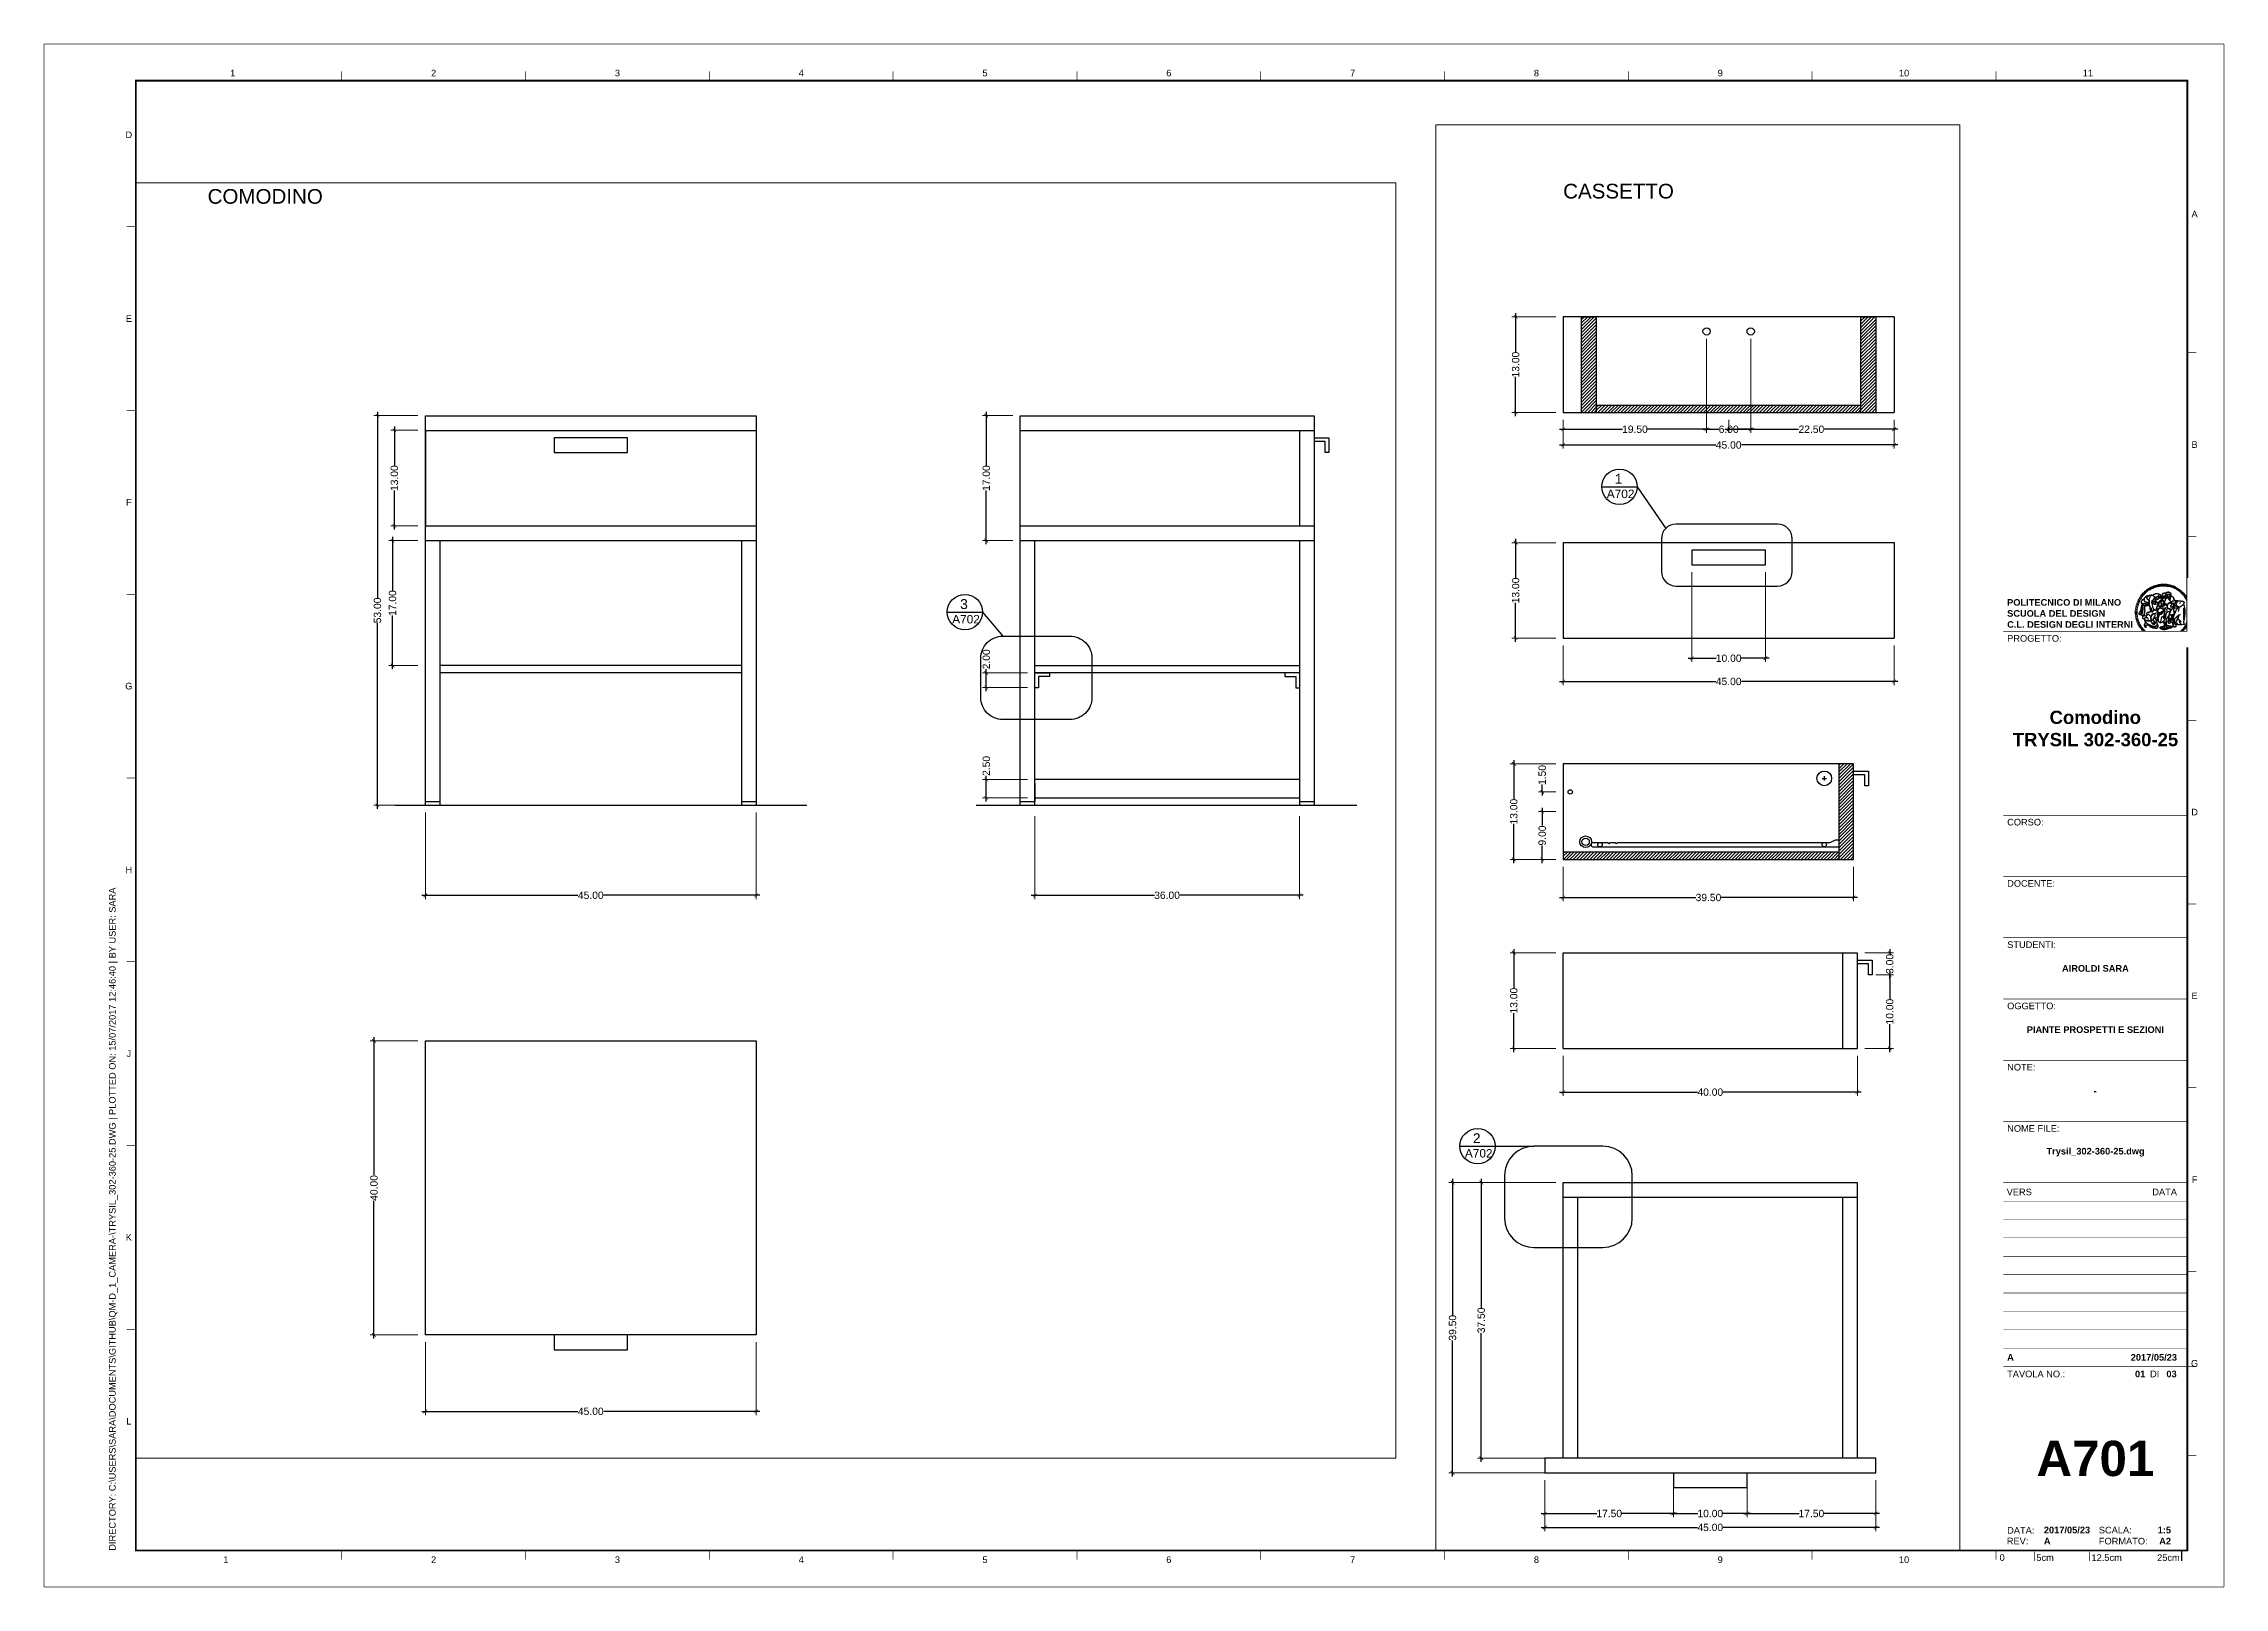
# Paper-space layout 'A701' of a CAD drawing. Header units: millimetres. Extents: x 0 to 593, y 0 to 420.
# The model-space entities are those that its viewports show. They can reach past a viewport. Long polylines and large blocks are cut down to what shows.
import ezdxf
from ezdxf.enums import TextEntityAlignment as Align

# ---------------------------------------------------------------- set-up
doc = ezdxf.new("R2010")
doc.units = ezdxf.units.MM
doc.set_wipeout_variables(frame=1)
for name, color, linetype in [('G-ANNO-LOGO', 71, 'Continuous'), ('G-ANNO-TEXT', 3, 'Continuous'), ('G-ANNO-TTLB', 3, 'Continuous'), ('IN-ANNO-DETAILS', 2, 'Continuous'), ('IN-ANNO-NPLT', 6, 'Continuous'), ('IN-FURN', 3, 'Continuous'), ('IN-FURN-STOR', 104, 'Continuous'), ('IN-FURN-WKSF', 4, 'Continuous')]:
    doc.layers.add(name, color=color, linetype=linetype)
doc.layers.add('G-ANNO-NPLT', color=6, linetype='Continuous', plot=False)
doc.styles.add('ARIAL', font='arial.ttf')
doc.styles.add('ARIAL-BOLD', font='')
doc.styles.add('E-ARIAL', font='arial.ttf')
doc.styles.get("Standard").update_dxf_attribs({"font": 'arial.ttf'})
doc.styles.get('ARIAL-BOLD').set_extended_font_data('Arial', bold=True)
doc.dimstyles.new('QM-D_1', dxfattribs={"dimtxt": 2, "dimasz": 1, "dimexe": 1, "dimexo": 2, "dimgap": 0.09, "dimtad": 0, "dimzin": 0, "dimdsep": 46, "dimtxsty": 'Standard', "dimblk": 'ARCHTICK', "dimcen": 0, "dimdle": 1, "dimclrd": 256, "dimclre": 256, "dimadec": 0, "dimazin": 0, "dimtfac": 1, "dimtofl": 0, "dimtmove": 0, "dimatfit": 3, "dimldrblk": 'ARCHTICK', "dimfxl": 1, "dimtolj": 1, "dimtzin": 0, "dimlwe": 5, "dimarcsym": 2})

psp = doc.layouts.new('A701')

# ---------------------------------------------------------------- texts
at = {"layer": 'IN-ANNO-NPLT', "char_height": 4, "attachment_point": 1, "style": 'ARIAL'}
for s, insert in [('COMODINO ', (44.517, 380.375)), ('CASSETTO ', (413.268, 381.803))]:
    psp.add_mtext_dynamic_manual_height_columns(s, width=63.79869, gutter_width=20, heights=[0], dxfattribs=dict(at, insert=insert))
at = {"layer": 'IN-ANNO-NPLT', "attachment_point": 1}
for s, width, heights, insert, char_height in [('1', 58.09241, [0], (427.298, 302.891), 2.688), ('A702', 41.49786, [14.306], (425.137, 298.59), 2.304), ('3', 58.09241, [0], (249.232, 268.795), 2.688), ('A702', 41.49786, [14.306], (247.071, 264.493), 2.304), ('A702', 41.49786, [14.306], (386.545, 119.165), 2.304), ('2', 58.09241, [0], (388.706, 123.467), 2.688)]:
    psp.add_mtext_dynamic_manual_height_columns(s, width=width, gutter_width=1, heights=heights, dxfattribs=dict(at, insert=insert, char_height=char_height))

msp = doc.modelspace()

# ---------------------------------------------------------------- blocks, each defined once
blk = doc.blocks.new('A1_GRID_LAYOUT')
at = {"layer": 'G-ANNO-NPLT', "const_width": 0.18}
for points in [[(593.05, 419.86), (0, 419.86)], [(0, 0), (0, 419.86)], [(593.05, 0), (593.05, 419.86)], [(593.05, 0), (0, 0)]]:
    blk.add_lwpolyline(points, dxfattribs=at)
at = {"layer": 'G-ANNO-TTLB', "const_width": 0.5, "flags": 128}
blk.add_lwpolyline([(25, 409.86), (25, 9.93), (583.05, 9.93), (583.05, 409.86)], close=True, dxfattribs=at)
at = {"layer": 'G-ANNO-TTLB', "const_width": 0.18, "flags": 128}
for points in [[(81, 412.36), (81, 409.86)], [(131, 412.36), (131, 409.86)], [(181, 412.36), (181, 409.86)], [(231, 412.36), (231, 409.86)], [(281, 412.36), (281, 409.86)], [(331, 412.36), (331, 409.86)], [(381, 412.36), (381, 409.86)], [(431, 412.36), (431, 409.86)], [(481, 412.36), (481, 409.86)], [(531, 412.36), (531, 409.86)], [(25, 370.13), (22.5, 370.13)], [(585.55, 335.86), (583.05, 335.86)], [(25, 320.13), (22.5, 320.13)], [(585.55, 285.86), (583.05, 285.86)], [(25, 270.13), (22.5, 270.13)], [(585.55, 235.86), (583.05, 235.86)], [(25, 220.13), (22.5, 220.13)], [(585.55, 185.86), (583.05, 185.86)], [(25, 170.13), (22.5, 170.13)], [(585.55, 135.86), (583.05, 135.86)], [(25, 120.13), (22.5, 120.13)], [(585.55, 85.86), (583.05, 85.86)], [(25, 70.13), (22.5, 70.13)], [(585.55, 35.86), (583.05, 35.86)], [(81, 9.93), (81, 7.43)], [(131, 9.93), (131, 7.43)], [(181, 9.93), (181, 7.43)], [(231, 9.93), (231, 7.43)], [(281, 9.93), (281, 7.43)], [(331, 9.93), (331, 7.43)], [(381, 9.93), (381, 7.43)], [(431, 9.93), (431, 7.43)], [(481, 9.93), (481, 7.43)], [(531, 9.93), (531, 7.43)]]:
    blk.add_lwpolyline(points, dxfattribs=at)
at = {"layer": 'G-ANNO-TEXT', "style": 'ARIAL'}
for s, p in [('1', (51.35, 411.93)), ('2', (106, 411.93)), ('3', (156, 411.93)), ('4', (206, 411.93)), ('5', (256, 411.93)), ('6', (306, 411.93)), ('7', (356, 411.93)), ('8', (406, 411.93)), ('9', (456, 411.93)), ('10', (506, 411.93)), ('11', (556, 411.93)), ('D', (23.09, 395.13)), ('A', (585.03, 373.56)), ('E', (23.09, 345.13)), ('B', (585.03, 310.86)), ('F', (23.09, 295.13)), ('C', (585.03, 260.86)), ('G', (23.09, 245.13)), ('D', (585.03, 210.86)), ('H', (23.09, 195.13)), ('E', (585.03, 160.86)), ('J', (23.09, 145.13)), ('F', (585.03, 110.86)), ('K', (23.09, 95.13)), ('G', (585.03, 60.86)), ('L', (23.09, 45.13)), ('1', (49.49, 7.44)), ('2', (106, 7.44)), ('3', (156, 7.44)), ('4', (206, 7.44)), ('5', (256, 7.44)), ('6', (306, 7.44)), ('7', (356, 7.44)), ('8', (406, 7.44)), ('9', (456, 7.44)), ('10', (506, 7.44))]:
    blk.add_text(s, height=1.8, dxfattribs=at).set_placement(p, align=Align.MIDDLE_CENTER)
at = {"layer": 'G-ANNO-TEXT', "insert": (17.7, 9.89), "char_height": 1.8, "attachment_point": 1, "rotation": 90, "style": 'ARIAL'}
blk.add_mtext_dynamic_manual_height_columns('DIRECTORY: C:\\\\USERS\\\\SARA\\\\DOCUMENTS\\\\GITHUB\\\\QM-D_1_CAMERA-\\\\TRYSIL_302-360-25.DWG | PLOTTED ON: 15/07/2017 12:46:40 | BY USER: SARA', width=412.209, gutter_width=9, heights=[0], dxfattribs=at)
blk = doc.blocks.new('logoPolimi')
for p, q in [((-1.49, 1.84), (-1.36, 1.68)), ((-1.41, 1.91), (-1.28, 1.74)), ((-1.32, 1.97), (-1.2, 1.8)), ((-1.22, 2.03), (-1.11, 1.85)), ((-1.13, 2.09), (-1.03, 1.9)), ((-1.03, 2.14), (-0.94, 1.95)), ((-0.93, 2.18), (-0.84, 1.99)), ((-0.83, 2.22), (-0.75, 2.03)), ((-0.72, 2.26), (-0.66, 2.06)), ((-0.61, 2.29), (-0.56, 2.09)), ((-0.51, 2.32), (-0.46, 2.11)), ((-0.4, 2.34), (-0.36, 2.13)), ((-0.29, 2.35), (-0.26, 2.14)), ((-0.18, 2.36), (-0.16, 2.15)), ((-0.07, 2.37), (-0.06, 2.16)), ((0.04, 2.37), (0.04, 2.16)), ((0.15, 2.36), (0.14, 2.16)), ((0.26, 2.36), (0.24, 2.15)), ((0.37, 2.34), (0.34, 2.13)), ((0.48, 2.32), (0.44, 2.12)), ((0.59, 2.3), (0.54, 2.09)), ((0.69, 2.27), (0.63, 2.07)), ((0.8, 2.23), (0.73, 2.03)), ((0.9, 2.19), (0.82, 2)), ((1, 2.15), (0.91, 1.96)), ((1.1, 2.1), (1, 1.91)), ((1.2, 2.04), (1.09, 1.86)), ((1.29, 1.99), (1.18, 1.81)), ((1.38, 1.92), (1.26, 1.75)), ((1.47, 1.86), (1.34, 1.69)), ((-2.37, 0.12), (-2.16, 0.11)), ((-2.37, 0.01), (-2.16, 0.01)), ((-2.36, 0.23), (-2.15, 0.21)), ((-2.35, 0.34), (-2.14, 0.31)), ((-2.33, 0.45), (-2.12, 0.41)), ((-2.3, 0.55), (-2.1, 0.51)), ((-2.28, 0.66), (-2.07, 0.6)), ((-2.24, 0.77), (-2.04, 0.7)), ((-2.2, 0.87), (-2.01, 0.79)), ((-2.16, 0.97), (-1.97, 0.89)), ((-2.11, 1.07), (-1.93, 0.98)), ((-2.06, 1.17), (-1.88, 1.07)), ((-2.01, 1.26), (-1.83, 1.15)), ((-1.94, 1.36), (-1.77, 1.24)), ((-1.88, 1.45), (-1.71, 1.32)), ((-1.84, 0.03), (-1.82, 0.35)), ((-1.81, 1.53), (-1.65, 1.4)), ((-1.74, 1.61), (-1.58, 1.47)), ((-1.73, 0.59), (-1.73, 0.59)), ((-1.73, 0.59), (-1.73, 0.59)), ((-1.66, 1.69), (-1.51, 1.54)), ((-1.65, 0.57), (-1.65, 0.57)), ((-1.59, 1.12), (-1.59, 1.12)), ((-1.58, 1.77), (-1.44, 1.61)), ((-1.51, 0.55), (-1.51, 0.55)), ((-1.51, 0.55), (-1.51, 0.55)), ((-1.31, 0.79), (-1.21, 0.75)), ((-1.21, 0.75), (-1.31, 0.79)), ((-1.21, 0.75), (-1.31, 0.79)), ((-1.21, 0.75), (-1.21, 0.75)), ((-1.21, 0.75), (-1.21, 0.75)), ((-1.19, 0.76), (-1.19, 0.76)), ((-1.19, 0.76), (-1.19, 0.76)), ((-1.17, 0.99), (-1.18, 0.99)), ((-1.18, 0.99), (-1.17, 0.99)), ((-1.16, 0.57), (-1.16, 0.57)), ((-1.16, 0.57), (-1.16, 0.57)), ((-1.1, 0.01), (-0.99, 0.06)), ((-0.99, 0.06), (-1.1, 0.01)), ((-0.99, 0.06), (-1.1, 0.01)), ((-0.99, 0.06), (-0.99, 0.06)), ((-0.99, 0.06), (-0.99, 0.06)), ((-0.97, 0.79), (-0.98, 0.79)), ((-0.89, 0.84), (-0.97, 0.79)), ((-0.97, 0.79), (-0.89, 0.84)), ((-0.96, 1.41), (-0.96, 1.41)), ((-0.96, 1.41), (-0.96, 1.41)), ((-0.89, 0.84), (-0.82, 0.87)), ((-0.82, 0.87), (-0.89, 0.84)), ((-0.89, 0.84), (-0.82, 0.87)), ((-0.88, 0.83), (-0.89, 0.84)), ((-0.85, 1.39), (-0.85, 1.39)), ((-0.85, 1.39), (-0.85, 1.39)), ((-0.84, 0.14), (-0.84, 0.14)), ((-0.77, 1.08), (-0.78, 1.08)), ((-0.78, 1.08), (-0.77, 1.08)), ((-0.61, 1.12), (-0.77, 1.08)), ((-0.77, 1.08), (-0.61, 1.12)), ((-0.77, 1.08), (-0.61, 1.12)), ((-0.75, 1.3), (-0.76, 1.29)), ((-0.76, 1.29), (-0.75, 1.3)), ((-0.65, 0.99), (-0.7, 0.96)), ((-0.69, 0.18), (-0.68, 0.18)), ((-0.66, 0.93), (-0.66, 0.93)), ((-0.66, 0.93), (-0.64, 0.93)), ((-0.66, 0.93), (-0.66, 0.93)), ((-0.66, 0.93), (-0.66, 0.93)), ((-0.63, 1.01), (-0.63, 1.01)), ((-0.63, 1.01), (-0.62, 1.01)), ((-0.63, 0.66), (-0.63, 0.66)), ((-0.6, 1.12), (-0.61, 1.12)), ((-0.61, 1.12), (-0.6, 1.12)), ((-0.61, 1.12), (-0.6, 1.12)), ((-0.61, 0.86), (-0.57, 0.85)), ((-0.57, 0.85), (-0.61, 0.86)), ((-0.61, 0.86), (-0.57, 0.85)), ((-0.53, 1.08), (-0.6, 1.12)), ((-0.6, 1.12), (-0.6, 1.11)), ((-0.6, 1.12), (-0.53, 1.08)), ((-0.57, 0.8), (-0.59, 0.8)), ((-0.57, 0.85), (-0.53, 0.84)), ((-0.57, 0.85), (-0.57, 0.85)), ((-0.57, 0.85), (-0.57, 0.85)), ((-0.57, 0.85), (-0.53, 0.84)), ((-0.56, 0.29), (-0.49, 0.48)), ((-0.56, 0.14), (-0.56, 0.29)), ((-0.5, 0.11), (-0.56, 0.14)), ((-0.53, 0.84), (-0.51, 0.84)), ((-0.53, 0.84), (-0.51, 0.84)), ((-0.53, 0.84), (-0.53, 0.84)), ((-0.51, 0.11), (-0.51, 0.11)), ((-0.51, 0.11), (-0.51, 0.11)), ((-0.34, 0.33), (-0.5, 0.11)), ((-0.49, 0.48), (-0.41, 0.55)), ((-0.42, 0.8), (-0.47, 0.79)), ((-0.42, 0.8), (-0.47, 0.79)), ((-0.47, 0.79), (-0.45, 0.76)), ((-0.47, 0.79), (-0.45, 0.76)), ((-0.45, 1.14), (-0.42, 1.11)), ((-0.42, 1.26), (-0.36, 1.22)), ((-0.41, 0.55), (-0.34, 0.49)), ((-0.4, 1.37), (-0.38, 1.38)), ((-0.39, 1.37), (-0.4, 1.37)), ((-0.35, 1.33), (-0.4, 1.37)), ((-0.39, 1.24), (-0.4, 1.23)), ((-0.38, 1.14), (-0.38, 1.14)), ((-0.34, 0.49), (-0.09, 0.48)), ((-0.16, 0.32), (-0.34, 0.33)), ((-0.14, 0.32), (-0.31, 0.34)), ((-0.28, 1.3), (-0.29, 1.3)), ((-0.28, 1.3), (-0.28, 1.3)), ((-0.16, 1.24), (-0.16, 1.25)), ((-0.16, 1.25), (-0.16, 1.25)), ((-0.16, 0.49), (-0.14, 0.64)), ((-0.06, 0.27), (-0.16, 0.32)), ((-0.1, 0.88), (-0.09, 0.87)), ((-0.08, 1.37), (-0.08, 1.38)), ((-0.08, 1.23), (-0.05, 1.21)), ((-0.05, 1.21), (-0.08, 1.23)), ((-0.08, 1.23), (-0.05, 1.21)), ((-0.03, 0.26), (-0.06, 0.27)), ((-0.05, 1.21), (-0.04, 1.21)), ((-0.04, 1.21), (-0.05, 1.21)), ((-0.04, 1.21), (-0.04, 1.21)), ((-0.04, 1.21), (-0.04, 1.21)), ((-0.04, 0.48), (-0.03, 0.26)), ((0.03, 1.15), (0.03, 1.15)), ((0.03, 0.66), (0.03, 0.67)), ((0.07, 0.58), (0.07, 0.57)), ((0.1, 1.18), (0.1, 1.18)), ((0.1, 0.84), (0.1, 0.84)), ((0.13, 1.32), (0.17, 1.19)), ((0.14, 0.71), (0.34, 0.65)), ((0.31, 0.56), (0.17, 0.63)), ((0.27, 1.61), (0.27, 1.61)), ((0.27, 1.61), (0.27, 1.61)), ((0.27, 1.61), (0.27, 1.61)), ((0.29, 1.29), (0.29, 1.29)), ((0.29, 1.29), (0.29, 1.29)), ((0.29, 1.29), (0.29, 1.29)), ((0.29, 1.29), (0.29, 1.29)), ((0.33, 0.49), (0.34, 0.49)), ((0.33, 0.03), (0.35, 0.03)), ((0.33, 0.03), (0.35, 0.03)), ((0.34, 0.65), (0.34, 0.64)), ((0.35, 0.03), (0.57, 0.06)), ((0.35, 0.03), (0.57, 0.06)), ((0.35, 0.03), (0.35, 0.03)), ((0.35, 0.03), (0.35, 0.03)), ((0.38, 1.36), (0.37, 1.35)), ((0.38, 0.34), (0.37, 0.34)), ((0.38, 0.34), (0.38, 0.34)), ((0.43, 0.67), (0.39, 0.64)), ((0.49, 1.05), (0.51, 1.13)), ((0.51, 1.13), (0.49, 1.05)), ((0.49, 1.05), (0.51, 1.13)), ((0.51, 1.31), (0.5, 1.29)), ((0.51, 1.13), (0.52, 1.23)), ((0.52, 1.23), (0.51, 1.23)), ((0.51, 1.23), (0.52, 1.23)), ((0.52, 1.23), (0.51, 1.13)), ((0.51, 1.13), (0.52, 1.23)), ((0.52, 1.24), (0.6, 1.37)), ((0.52, 1.23), (0.6, 1.36)), ((0.6, 1.36), (0.52, 1.23)), ((0.52, 1.23), (0.52, 1.23)), ((0.52, 1.23), (0.52, 1.24)), ((0.52, 1.23), (0.52, 1.23)), ((0.55, 1.07), (0.53, 1.06)), ((0.53, 1.04), (0.53, 1.06)), ((0.53, 1.05), (0.53, 1.04)), ((0.54, 0.3), (0.63, 0.32)), ((0.54, -0.08), (0.61, 0.06)), ((0.61, 0.06), (0.54, -0.08)), ((0.54, -0.08), (0.61, 0.06)), ((0.56, 0.19), (0.59, 0.21)), ((0.57, 1.07), (0.57, 1.07)), ((0.57, 1.07), (0.57, 1.07)), ((0.57, 1.07), (0.57, 1.07)), ((0.57, 1.07), (0.57, 1.07)), ((0.57, 1.07), (0.57, 1.07)), ((0.57, 1.07), (0.57, 1.07)), ((0.57, 1.07), (0.57, 1.07)), ((0.58, 0.3), (0.59, 0.29)), ((0.59, 0.78), (0.59, 0.79)), ((0.59, 0.79), (0.59, 0.79)), ((0.59, 0.79), (0.59, 0.79)), ((0.59, 0.79), (0.59, 0.78)), ((0.61, 0.06), (0.6, 0.07)), ((0.6, 0.07), (0.61, 0.06)), ((0.61, 0.06), (0.61, 0.07)), ((0.62, 0.21), (0.65, 0.22)), ((0.64, 1.37), (0.65, 1.37)), ((0.69, 0.86), (0.68, 0.86)), ((0.68, 0.86), (0.69, 0.86)), ((0.68, 0.76), (0.68, 0.76)), ((0.76, 0.26), (0.76, 0.26)), ((0.82, 0.35), (0.84, 0.36)), ((0.82, 0.35), (0.82, 0.35)), ((0.84, 0.36), (0.84, 0.37)), ((0.85, 0.34), (1.05, 0.35)), ((0.93, 1.05), (0.93, 1.05)), ((0.93, 1.05), (0.93, 1.05)), ((0.93, 1.05), (0.93, 1.04)), ((0.93, 1.05), (0.93, 1.05)), ((0.97, 0.66), (0.96, 0.66)), ((1.01, 0.97), (0.98, 0.96)), ((1.17, 0.96), (1.17, 0.95)), ((1.17, 0.95), (1.17, 0.95)), ((1.34, 0.37), (1.26, 0.04)), ((1.27, 0.37), (1.27, 0.38)), ((1.28, 0.95), (1.28, 0.95)), ((1.37, 0.73), (1.46, 0.81)), ((1.41, 0.4), (1.41, 0.41)), ((1.56, 1.79), (1.42, 1.63)), ((1.64, 1.71), (1.49, 1.56)), ((1.49, 0.9), (1.57, 0.92)), ((1.72, 1.63), (1.56, 1.49)), ((1.67, 0.6), (1.57, 0.53)), ((1.79, 1.55), (1.63, 1.41)), ((1.86, 1.47), (1.7, 1.34)), ((1.93, 1.38), (1.76, 1.26)), ((1.99, 1.29), (1.81, 1.17)), ((2.05, 1.19), (1.87, 1.09)), ((2.1, 1.1), (1.92, 1)), ((2.15, 1), (1.96, 0.91)), ((2.19, 0.9), (2, 0.82)), ((2.23, 0.79), (2.04, 0.72)), ((2.27, 0.69), (2.07, 0.63)), ((2.3, 0.58), (2.09, 0.53)), ((2.32, 0.47), (2.12, 0.43)), ((2.34, 0.37), (2.13, 0.33)), ((2.36, 0.26), (2.15, 0.23)), ((2.37, 0.15), (2.16, 0.13)), ((2.37, 0.04), (2.16, 0.03)), ((-2.37, -0.1), (-2.16, -0.09)), ((-2.36, -0.21), (-2.15, -0.19)), ((-2.35, -0.32), (-2.14, -0.29)), ((-2.33, -0.43), (-2.12, -0.39)), ((-2.31, -0.54), (-2.1, -0.49)), ((-2.28, -0.65), (-2.08, -0.59)), ((-2.25, -0.75), (-2.05, -0.69)), ((-2.21, -0.86), (-2.02, -0.78)), ((-2.17, -0.96), (-1.98, -0.87)), ((-2.12, -1.06), (-1.93, -0.96)), ((-2.07, -1.16), (-1.89, -1.05)), ((-2.04, -0.15), (-1.97, -0.2)), ((-2.01, -1.25), (-1.84, -1.14)), ((-1.95, -1.34), (-1.78, -1.22)), ((-1.89, -1.43), (-1.72, -1.31)), ((-1.82, -1.52), (-1.66, -1.38)), ((-1.75, -1.6), (-1.59, -1.46)), ((-1.67, -1.68), (-1.52, -1.53)), ((-1.58, -0.12), (-1.6, -0.18)), ((-1.6, -0.18), (-1.58, -0.28)), ((-1.57, -0.54), (-1.59, -0.54)), ((-1.59, -0.54), (-1.59, -0.54)), ((-1.59, -1.76), (-1.45, -1.6)), ((-1.56, -0.32), (-1.56, -0.31)), ((-1.56, -0.31), (-1.56, -0.31)), ((-1.53, -0.65), (-1.53, -0.65)), ((-1.53, -0.65), (-1.53, -0.65)), ((-1.51, -1.83), (-1.37, -1.67)), ((-1.48, -0.86), (-1.48, -0.85)), ((-1.42, -0.37), (-1.42, -0.37)), ((-1.42, -1.9), (-1.29, -1.73)), ((-1.38, -0.46), (-1.38, -0.46)), ((-1.33, -1.96), (-1.21, -1.79)), ((-1.31, -0.24), (-1.31, -0.23)), ((-1.31, -0.23), (-1.31, -0.24)), ((-1.23, -0.19), (-1.23, -0.19)), ((-1.23, -0.19), (-1.23, -0.19)), ((-1.23, -0.19), (-1.23, -0.19)), ((-1.23, -0.19), (-1.23, -0.19)), ((-1.01, -0.39), (-1.02, -0.39)), ((-1.02, -0.39), (-1.01, -0.39)), ((-1.02, -0.7), (-1.02, -0.7)), ((-1.02, -0.7), (-1.02, -0.7)), ((-1.02, -0.7), (-1.02, -0.7)), ((-0.79, -0.51), (-0.83, -0.58)), ((-0.83, -0.58), (-0.79, -0.51)), ((-0.83, -0.58), (-0.79, -0.51)), ((-0.78, -1.05), (-0.83, -0.94)), ((-0.83, -0.94), (-0.78, -1.05)), ((-0.83, -0.94), (-0.83, -0.94)), ((-0.83, -0.94), (-0.78, -1.05)), ((-0.82, -1.23), (-0.82, -1.23)), ((-0.82, -1.23), (-0.77, -1.23)), ((-0.77, -1.23), (-0.82, -1.23)), ((-0.82, -1.23), (-0.82, -1.23)), ((-0.77, -1.23), (-0.82, -1.23)), ((-0.75, -0.96), (-0.8, -0.89)), ((-0.8, -0.89), (-0.79, -0.92)), ((-0.79, -0.92), (-0.8, -0.89)), ((-0.8, -0.89), (-0.75, -0.96)), ((-0.79, -0.92), (-0.8, -0.89)), ((-0.8, -0.89), (-0.8, -0.89)), ((-0.8, -0.89), (-0.75, -0.96)), ((-0.79, -0.92), (-0.78, -0.95)), ((-0.78, -0.95), (-0.79, -0.92)), ((-0.78, -0.95), (-0.79, -0.92)), ((-0.77, -0.49), (-0.78, -0.48)), ((-0.78, -0.48), (-0.77, -0.49)), ((-0.78, -0.95), (-0.76, -1)), ((-0.76, -1), (-0.78, -0.95)), ((-0.76, -1), (-0.78, -0.95)), ((-0.71, -0.89), (-0.75, -0.87)), ((-0.75, -0.87), (-0.71, -0.89)), ((-0.75, -0.87), (-0.71, -0.89)), ((-0.72, -1.01), (-0.75, -0.96)), ((-0.75, -0.96), (-0.72, -1.01)), ((-0.75, -0.96), (-0.72, -1.01)), ((-0.64, -0.93), (-0.71, -0.89)), ((-0.71, -0.89), (-0.64, -0.93)), ((-0.71, -0.89), (-0.64, -0.93)), ((-0.66, -0.53), (-0.66, -0.53)), ((-0.66, -0.53), (-0.66, -0.53)), ((-0.66, -0.53), (-0.66, -0.53)), ((-0.39, -0.81), (-0.51, -0.69)), ((-0.51, -1.04), (-0.5, -1.04)), ((-0.48, -0.42), (-0.48, -0.42)), ((-0.48, -0.42), (-0.48, -0.42)), ((-0.48, -0.42), (-0.48, -0.42)), ((-0.41, -0.51), (-0.41, -0.51)), ((-0.38, -0.05), (-0.39, -0.12)), ((-0.39, -0.12), (-0.37, -0.1)), ((-0.35, -0.14), (-0.37, -0.08)), ((-0.37, -0.09), (-0.37, -0.09)), ((-0.33, -0.12), (-0.35, -0.14)), ((-0.32, -0.14), (-0.35, -0.14)), ((-0.35, -0.18), (-0.34, -0.22)), ((-0.34, -0.08), (-0.29, -0.16)), ((-0.34, -0.22), (-0.34, -0.22)), ((-0.27, -0.17), (-0.32, -0.14)), ((-0.25, -0.91), (-0.26, -0.9)), ((-0.26, -1.29), (0.1, -1.2)), ((0.1, -1.2), (-0.26, -1.29)), ((0.08, -1.4), (-0.26, -1.29)), ((-0.26, -1.29), (0.08, -1.4)), ((-0.26, -1.38), (-0.26, -1.29)), ((-0.26, -1.29), (-0.26, -1.29)), ((-0.26, -1.29), (-0.26, -1.38)), ((-0.26, -1.29), (0.08, -1.4)), ((-0.26, -1.29), (-0.26, -1.29)), ((0.08, -1.49), (-0.26, -1.38)), ((-0.26, -1.38), (0.09, -1.49)), ((-0.14, -0.15), (-0.16, -0.13)), ((-0.11, -0.04), (-0.12, -0.05)), ((-0.04, -0.41), (-0.01, -0.44)), ((-0.01, -0.44), (-0.04, -0.41)), ((-0.04, -0.41), (-0.01, -0.44)), ((0.07, -0.84), (0.07, -0.84)), ((0.07, -0.84), (0.07, -0.84)), ((0.1, -1.2), (0.08, -1.32)), ((0.08, -1.32), (0.13, -1.2)), ((0.08, -1.4), (0.72, -1.22)), ((0.72, -1.22), (0.08, -1.4)), ((0.08, -1.4), (0.72, -1.22)), ((0.72, -1.31), (0.08, -1.49)), ((0.08, -1.44), (0.08, -1.4)), ((0.08, -1.4), (0.08, -1.44)), ((0.08, -1.4), (0.08, -1.49)), ((0.08, -1.49), (0.08, -1.44)), ((0.08, -1.44), (0.08, -1.44)), ((0.08, -1.44), (0.08, -1.45)), ((0.08, -1.45), (0.08, -1.46)), ((0.08, -1.46), (0.08, -1.49)), ((0.1, -1.01), (0.09, -0.86)), ((0.1, -1.01), (0.09, -0.86)), ((0.09, -1.49), (0.72, -1.31)), ((0.1, -1.2), (0.12, -1.04)), ((0.12, -1.04), (0.1, -1.2)), ((0.13, -1.2), (0.1, -1.2)), ((0.1, -1.2), (0.13, -1.2)), ((0.13, -1.2), (0.1, -1.2)), ((0.1, -1.2), (0.1, -1.2)), ((0.11, -0.44), (0.11, -0.44)), ((0.11, -0.44), (0.11, -0.44)), ((0.12, -0.21), (0.12, -0.21)), ((0.12, -0.21), (0.12, -0.21)), ((0.12, -0.21), (0.12, -0.21)), ((0.12, -0.21), (0.12, -0.21)), ((0.12, -0.21), (0.12, -0.21)), ((0.12, -0.21), (0.12, -0.21)), ((0.12, -0.21), (0.12, -0.21)), ((0.12, -0.21), (0.12, -0.21)), ((0.12, -0.21), (0.12, -0.21)), ((0.12, -0.21), (0.12, -0.21)), ((0.12, -0.21), (0.12, -0.21)), ((0.12, -0.21), (0.12, -0.21)), ((0.12, -0.21), (0.12, -0.21)), ((0.12, -0.56), (0.14, -0.53)), ((0.14, -0.53), (0.12, -0.56)), ((0.12, -0.56), (0.14, -0.53)), ((0.12, -1.04), (0.12, -1.04)), ((0.12, -1.04), (0.12, -1.04)), ((0.12, -1.04), (0.12, -1.04)), ((0.21, -0.99), (0.13, -1.2)), ((0.13, -1.2), (0.21, -0.99)), ((0.36, -1.14), (0.13, -1.2)), ((0.13, -1.2), (0.26, -1.17)), ((0.14, -0.53), (0.16, -0.49)), ((0.16, -0.49), (0.14, -0.53)), ((0.14, -0.53), (0.16, -0.49)), ((0.16, -0.49), (0.16, -0.49)), ((0.16, -0.49), (0.16, -0.49)), ((0.28, -1.19), (0.21, -0.99)), ((0.21, -0.99), (0.31, -1.27)), ((0.24, -0.17), (0.24, -0.16)), ((0.24, -0.16), (0.24, -0.17)), ((0.25, -0.84), (0.25, -0.88)), ((0.25, -0.88), (0.25, -0.84)), ((0.25, -0.88), (0.25, -0.84)), ((0.25, -0.88), (0.29, -1.17)), ((0.26, -0.88), (0.25, -0.88)), ((0.31, -1.27), (0.25, -0.88)), ((0.26, -1.17), (0.28, -1.16)), ((0.28, -1.16), (0.36, -1.14)), ((0.29, -1.17), (0.28, -1.19)), ((0.36, -1.14), (0.72, -1.22)), ((0.72, -1.22), (0.36, -1.14)), ((0.49, -0.31), (0.49, -0.31)), ((0.49, -0.31), (0.49, -0.31)), ((0.5, -0.27), (0.5, -0.27)), ((0.51, -0.27), (0.51, -0.27)), ((0.72, -0.81), (0.75, -0.89)), ((0.72, -1.22), (0.72, -1.31)), ((0.72, -1.31), (0.72, -1.22)), ((0.74, -0.23), (0.74, -0.23)), ((0.74, -0.23), (0.75, -0.24)), ((0.75, -0.23), (0.75, -0.23)), ((0.86, -0.25), (0.82, -0.34)), ((0.87, -0.22), (0.86, -0.23)), ((0.87, -0.22), (0.86, -0.25)), ((0.96, -0.58), (0.96, -0.57)), ((1.05, -1.05), (1.04, -1.05)), ((1.28, -2), (1.17, -1.82)), ((1.37, -1.93), (1.25, -1.76)), ((1.31, -0.27), (1.3, -0.26)), ((1.3, -0.26), (1.3, -0.26)), ((1.3, -0.26), (1.3, -0.26)), ((1.3, -0.26), (1.31, -0.27)), ((1.3, -0.26), (1.3, -0.26)), ((1.46, -1.87), (1.33, -1.7)), ((1.54, -1.8), (1.41, -1.64)), ((1.63, -1.72), (1.48, -1.57)), ((1.71, -1.65), (1.55, -1.5)), ((1.78, -1.57), (1.62, -1.43)), ((1.85, -1.48), (1.69, -1.35)), ((1.92, -1.39), (1.75, -1.27)), ((1.98, -1.3), (1.81, -1.19)), ((2.04, -1.21), (1.86, -1.1)), ((2.09, -1.11), (1.91, -1.01)), ((2.14, -1.01), (1.95, -0.92)), ((2.19, -0.91), (1.99, -0.83)), ((2.23, -0.81), (2.03, -0.74)), ((2.26, -0.7), (2.06, -0.64)), ((2.29, -0.6), (2.09, -0.55)), ((2.32, -0.49), (2.11, -0.45)), ((2.34, -0.38), (2.13, -0.35)), ((2.35, -0.27), (2.15, -0.25)), ((2.37, -0.08), (2.16, -0.07)), ((2.36, -0.16), (2.16, -0.15)), ((-1.24, -2.02), (-1.13, -1.84)), ((-1.14, -2.08), (-1.04, -1.89)), ((-1.04, -2.13), (-0.95, -1.94)), ((-0.94, -2.18), (-0.86, -1.98)), ((-0.84, -2.22), (-0.77, -2.02)), ((-0.74, -2.25), (-0.67, -2.05)), ((-0.63, -2.29), (-0.57, -2.08)), ((-0.52, -2.31), (-0.48, -2.11)), ((-0.42, -2.33), (-0.38, -2.13)), ((-0.31, -2.35), (-0.28, -2.14)), ((-0.2, -2.36), (-0.18, -2.15)), ((-0.09, -2.37), (-0.08, -2.16)), ((0.03, -2.37), (0.02, -2.16)), ((0.14, -2.37), (0.12, -2.16)), ((0.25, -2.36), (0.22, -2.15)), ((0.35, -2.34), (0.32, -2.14)), ((0.46, -2.32), (0.42, -2.12)), ((0.57, -2.3), (0.52, -2.1)), ((0.68, -2.27), (0.62, -2.07)), ((0.78, -2.24), (0.71, -2.04)), ((0.89, -2.2), (0.81, -2)), ((0.99, -2.15), (0.9, -1.96)), ((1.09, -2.11), (0.99, -1.92)), ((1.19, -2.05), (1.08, -1.87))]:
    blk.add_line(p, q)
for points in [[(-1.9, 0.12), (-1.94, 0.02), (-2.05, -0.09), (-2.05, -0.09)], [(-1.86, 0.38), (-1.86, 0.38), (-1.87, 0.19), (-1.9, 0.12)], [(-1.76, 0.6), (-1.76, 0.6), (-1.84, 0.57), (-1.86, 0.38)], [(-1.86, -0.04), (-1.84, 0.02), (-1.84, 0.03), (-1.84, 0.03)], [(-1.82, 0.78), (-1.83, 0.8), (-1.85, 0.86), (-1.83, 0.88)], [(-1.82, 0.78), (-1.83, 0.8), (-1.85, 0.86), (-1.83, 0.88)], [(-1.83, 0.88), (-1.81, 0.9), (-1.76, 0.96), (-1.76, 0.96)], [(-1.83, 0.88), (-1.81, 0.9), (-1.76, 0.96), (-1.76, 0.96)], [(-1.76, 0.6), (-1.83, 0.7), (-1.78, 0.74), (-1.78, 0.74)], [(-1.78, 0.74), (-1.79, 0.74), (-1.83, 0.7), (-1.76, 0.6)], [(-1.78, 0.74), (-1.8, 0.76), (-1.81, 0.78), (-1.82, 0.78)], [(-1.78, 0.74), (-1.8, 0.76), (-1.81, 0.78), (-1.82, 0.78)], [(-1.82, 0.35), (-1.81, 0.5), (-1.73, 0.59), (-1.73, 0.59)], [(-1.82, -0.19), (-1.73, -0.07), (-1.75, 0.14), (-1.75, 0.3)], [(-1.75, 0.33), (-1.75, 0.17), (-1.73, -0.05), (-1.8, -0.17)], [(-1.78, 0.74), (-1.75, 0.72), (-1.72, 0.69), (-1.68, 0.7)], [(-1.68, 0.7), (-1.72, 0.69), (-1.75, 0.72), (-1.78, 0.74)], [(-1.68, 0.7), (-1.72, 0.69), (-1.75, 0.72), (-1.78, 0.74)], [(-1.78, 0.74), (-1.78, 0.74), (-1.78, 0.74), (-1.78, 0.74)], [(-1.76, 0.96), (-1.68, 1.1), (-1.59, 1.12), (-1.59, 1.12)], [(-1.76, 0.96), (-1.68, 1.1), (-1.6, 1.12), (-1.6, 1.12)], [(-1.73, 0.59), (-1.74, 0.59), (-1.75, 0.6), (-1.76, 0.6)], [(-1.73, 0.59), (-1.74, 0.59), (-1.75, 0.6), (-1.76, 0.6)], [(-1.75, 0.3), (-1.76, 0.47), (-1.65, 0.57), (-1.65, 0.57)], [(-1.65, 0.57), (-1.65, 0.57), (-1.76, 0.5), (-1.75, 0.33)], [(-1.65, 0.57), (-1.68, 0.58), (-1.7, 0.58), (-1.73, 0.59)], [(-1.65, 0.57), (-1.68, 0.58), (-1.7, 0.58), (-1.73, 0.59)], [(-1.5, 0.71), (-1.53, 0.74), (-1.61, 0.71), (-1.68, 0.7)], [(-1.68, 0.7), (-1.61, 0.71), (-1.53, 0.73), (-1.5, 0.71)], [(-1.5, 0.71), (-1.53, 0.73), (-1.61, 0.71), (-1.68, 0.7)], [(-1.51, 0.55), (-1.56, 0.56), (-1.61, 0.56), (-1.65, 0.57)], [(-1.65, 0.57), (-1.61, 0.56), (-1.56, 0.56), (-1.51, 0.55)], [(-1.51, 0.55), (-1.56, 0.56), (-1.61, 0.56), (-1.65, 0.57)], [(-1.59, 1.12), (-1.6, 1.06), (-1.61, 0.99), (-1.61, 0.97)], [(-1.61, 0.97), (-1.61, 0.99), (-1.6, 1.06), (-1.59, 1.12)], [(-1.61, 0.97), (-1.61, 0.99), (-1.6, 1.06), (-1.59, 1.12)], [(-1.61, 0.97), (-1.61, 0.95), (-1.56, 0.88), (-1.54, 0.87)], [(-1.54, 0.87), (-1.56, 0.88), (-1.61, 0.95), (-1.61, 0.97)], [(-1.54, 0.87), (-1.56, 0.88), (-1.61, 0.96), (-1.61, 0.97)], [(-1.59, 1.12), (-1.59, 1.13), (-1.59, 1.15), (-1.58, 1.16)], [(-1.59, 1.12), (-1.59, 1.13), (-1.59, 1.15), (-1.58, 1.16)], [(-1.58, 1.16), (-1.57, 1.21), (-1.52, 1.23), (-1.49, 1.25)], [(-1.58, 1.16), (-1.57, 1.21), (-1.52, 1.23), (-1.49, 1.25)], [(-1.58, 0.36), (-1.58, 0.48), (-1.51, 0.55), (-1.51, 0.55)], [(-1.51, 0.55), (-1.51, 0.55), (-1.58, 0.48), (-1.58, 0.36)], [(-1.51, 0.55), (-1.51, 0.55), (-1.58, 0.48), (-1.58, 0.36)], [(-1.55, 0.04), (-1.55, 0.08), (-1.58, 0.25), (-1.58, 0.36)], [(-1.58, 0.36), (-1.58, 0.25), (-1.55, 0.08), (-1.55, 0.04)], [(-1.58, 0.36), (-1.58, 0.25), (-1.55, 0.08), (-1.55, 0.04)], [(-1.58, -0.12), (-1.57, -0.06), (-1.55, 0.02), (-1.55, 0.04)], [(-1.55, 0.04), (-1.55, 0.02), (-1.57, -0.06), (-1.58, -0.12)], [(-1.55, 0.04), (-1.55, 0.02), (-1.56, -0.04), (-1.57, -0.1)], [(-1.54, 0.87), (-1.52, 0.85), (-1.47, 0.83), (-1.44, 0.83)], [(-1.44, 0.83), (-1.47, 0.83), (-1.52, 0.85), (-1.54, 0.87)], [(-1.45, 0.83), (-1.47, 0.83), (-1.52, 0.85), (-1.54, 0.87)], [(-1.51, 0.55), (-1.33, 0.54), (-1.16, 0.57), (-1.16, 0.57)], [(-1.16, 0.57), (-1.16, 0.57), (-1.33, 0.54), (-1.51, 0.55)], [(-1.16, 0.57), (-1.16, 0.57), (-1.33, 0.54), (-1.51, 0.55)], [(-1.5, 0.71), (-1.46, 0.68), (-1.4, 0.62), (-1.33, 0.66)], [(-1.33, 0.66), (-1.4, 0.62), (-1.46, 0.68), (-1.5, 0.71)], [(-1.33, 0.66), (-1.4, 0.62), (-1.46, 0.68), (-1.5, 0.71)], [(-1.49, 1.25), (-1.46, 1.26), (-1.42, 1.33), (-1.39, 1.36)], [(-1.49, 1.25), (-1.46, 1.27), (-1.43, 1.34), (-1.39, 1.36)], [(-1.31, 0.79), (-1.33, 0.79), (-1.42, 0.83), (-1.45, 0.83)], [(-1.44, 0.83), (-1.42, 0.83), (-1.33, 0.79), (-1.31, 0.79)], [(-1.31, 0.79), (-1.33, 0.79), (-1.42, 0.83), (-1.44, 0.83)], [(-1.35, 1.1), (-1.4, 1.17), (-1.36, 1.23), (-1.29, 1.31)], [(-1.29, 1.31), (-1.36, 1.23), (-1.4, 1.17), (-1.35, 1.1)], [(-1.35, 1.1), (-1.4, 1.17), (-1.36, 1.23), (-1.29, 1.31)], [(-1.39, 1.36), (-1.35, 1.38), (-1.26, 1.4), (-1.19, 1.41)], [(-1.39, 1.36), (-1.35, 1.38), (-1.26, 1.4), (-1.19, 1.41)], [(-1.18, 0.99), (-1.24, 0.97), (-1.3, 1.03), (-1.35, 1.1)], [(-1.35, 1.1), (-1.3, 1.03), (-1.24, 0.97), (-1.18, 0.99)], [(-1.18, 1), (-1.24, 0.97), (-1.3, 1.03), (-1.35, 1.1)], [(-1.33, 0.66), (-1.28, 0.7), (-1.23, 0.73), (-1.21, 0.75)], [(-1.21, 0.75), (-1.23, 0.73), (-1.28, 0.7), (-1.33, 0.66)], [(-1.21, 0.75), (-1.23, 0.73), (-1.28, 0.7), (-1.33, 0.66)], [(-1.29, 1.31), (-1.22, 1.39), (-1.01, 1.41), (-0.96, 1.41)], [(-0.96, 1.41), (-1.01, 1.41), (-1.22, 1.39), (-1.29, 1.31)], [(-1.29, 1.31), (-1.22, 1.39), (-1.01, 1.41), (-0.96, 1.41)], [(-1.24, -0.02), (-1.21, -0.01), (-1.1, 0.01), (-1.1, 0.01)], [(-1.1, 0.01), (-1.1, 0.01), (-1.21, -0.01), (-1.24, -0.02)], [(-1.1, 0.01), (-1.1, 0.01), (-1.21, -0.01), (-1.24, -0.02)], [(-1.21, 0.75), (-1.2, 0.75), (-1.19, 0.76), (-1.19, 0.76)], [(-1.19, 0.76), (-1.19, 0.76), (-1.2, 0.75), (-1.21, 0.75)], [(-1.19, 0.76), (-1.19, 0.76), (-1.2, 0.76), (-1.21, 0.75)], [(-1.19, 1.41), (-1.11, 1.43), (-0.97, 1.41), (-0.97, 1.41)], [(-1.19, 1.41), (-1.12, 1.43), (-0.98, 1.41), (-0.98, 1.41)], [(-1.19, 0.76), (-1.19, 0.77), (-1.18, 0.78), (-1.18, 0.79)], [(-1.18, 0.79), (-1.18, 0.78), (-1.19, 0.77), (-1.19, 0.76)], [(-1.19, 0.76), (-1.19, 0.77), (-1.19, 0.78), (-1.18, 0.79)], [(-1.18, 0.68), (-1.18, 0.68), (-1.19, 0.71), (-1.19, 0.76)], [(-1.19, 0.76), (-1.19, 0.71), (-1.18, 0.68), (-1.18, 0.68)], [(-1.18, 0.68), (-1.18, 0.68), (-1.19, 0.71), (-1.19, 0.76)], [(-1.18, 0.97), (-1.18, 0.97), (-1.18, 0.98), (-1.17, 0.99)], [(-1.17, 0.99), (-1.18, 0.98), (-1.18, 0.97), (-1.18, 0.97)], [(-1.18, 0.97), (-1.18, 0.97), (-1.18, 0.98), (-1.17, 0.99)], [(-1.18, 0.79), (-1.17, 0.86), (-1.18, 0.95), (-1.18, 0.97)], [(-1.18, 0.97), (-1.18, 0.95), (-1.17, 0.86), (-1.18, 0.79)], [(-1.18, 0.79), (-1.17, 0.86), (-1.18, 0.95), (-1.18, 0.97)], [(-1.16, 0.57), (-1.17, 0.6), (-1.18, 0.64), (-1.18, 0.68)], [(-1.18, 0.68), (-1.18, 0.64), (-1.17, 0.6), (-1.16, 0.57)], [(-1.16, 0.57), (-1.17, 0.6), (-1.18, 0.64), (-1.18, 0.68)], [(-1.17, 0.99), (-1.17, 1.03), (-1.16, 1.09), (-1.14, 1.13)], [(-1.09, 0.42), (-1.1, 0.44), (-1.14, 0.48), (-1.16, 0.57)], [(-1.16, 0.57), (-1.14, 0.48), (-1.1, 0.44), (-1.09, 0.42)], [(-1.09, 0.42), (-1.1, 0.44), (-1.14, 0.48), (-1.16, 0.57)], [(-1.14, 1.13), (-1.12, 1.18), (-1.05, 1.31), (-1.05, 1.31)], [(-1.12, 0.46), (-1.12, 0.46), (-1.13, 0.38), (-1.11, 0.26)], [(-1.11, 0.26), (-1.08, 0.14), (-1.05, 0.03), (-1.05, 0.03)], [(-1.02, 0.32), (-1.02, 0.32), (-1.08, 0.4), (-1.09, 0.42)], [(-1.09, 0.42), (-1.08, 0.4), (-1.02, 0.32), (-1.02, 0.32)], [(-1.02, 0.32), (-1.02, 0.32), (-1.08, 0.4), (-1.09, 0.42)], [(-0.98, 0.2), (-0.98, 0.21), (-1.02, 0.32), (-1.02, 0.32)], [(-1.02, 0.32), (-1.02, 0.32), (-0.98, 0.21), (-0.98, 0.2)], [(-0.98, 0.2), (-0.98, 0.21), (-1.02, 0.32), (-1.02, 0.32)], [(-1.01, 0.12), (-1, 0.16), (-0.98, 0.19), (-0.98, 0.2)], [(-0.98, 0.2), (-0.98, 0.19), (-1, 0.16), (-1.01, 0.12)], [(-1.01, 0.12), (-1, 0.16), (-0.98, 0.19), (-0.98, 0.2)], [(-0.99, 0.06), (-1, 0.07), (-1.01, 0.1), (-1.01, 0.12)], [(-1.01, 0.12), (-1.01, 0.1), (-1, 0.07), (-0.99, 0.06)], [(-0.99, 0.06), (-1, 0.07), (-1.01, 0.1), (-1.01, 0.12)], [(-0.99, 0.06), (-0.99, 0.06), (-0.99, 0.06), (-0.98, 0.05)], [(-0.98, 0.05), (-0.99, 0.06), (-0.99, 0.06), (-0.99, 0.06)], [(-0.99, 0.05), (-0.99, 0.06), (-0.99, 0.06), (-0.99, 0.06)], [(-0.95, 0.02), (-0.96, 0.03), (-0.97, 0.04), (-0.99, 0.05)], [(-0.98, 1.41), (-0.98, 1.41), (-0.97, 1.41), (-0.96, 1.41)], [(-0.98, 0.81), (-0.94, 0.85), (-0.92, 0.93), (-0.91, 0.97)], [(-0.91, 0.97), (-0.92, 0.93), (-0.94, 0.85), (-0.98, 0.81)], [(-0.91, 0.97), (-0.92, 0.93), (-0.94, 0.85), (-0.98, 0.81)], [(-0.98, 0.79), (-0.98, 0.81), (-0.98, 0.81), (-0.98, 0.81)], [(-0.98, 0.81), (-0.98, 0.81), (-0.98, 0.81), (-0.98, 0.79)], [(-0.98, 0.81), (-0.98, 0.81), (-0.98, 0.81), (-0.98, 0.79)], [(-0.98, 0.79), (-0.98, 0.79), (-0.98, 0.78), (-0.97, 0.77)], [(-0.98, 0.79), (-0.98, 0.79), (-0.98, 0.78), (-0.97, 0.77)], [(-0.98, 0.05), (-0.97, 0.04), (-0.96, 0.03), (-0.95, 0.02)], [(-0.95, 0.02), (-0.96, 0.03), (-0.97, 0.04), (-0.98, 0.05)], [(-0.97, 1.41), (-0.97, 1.41), (-0.97, 1.41), (-0.96, 1.41)], [(-0.97, 0.77), (-0.96, 0.74), (-0.91, 0.64), (-0.91, 0.57)], [(-0.97, 0.77), (-0.96, 0.74), (-0.91, 0.64), (-0.91, 0.57)], [(-0.96, 1.41), (-0.94, 1.41), (-0.9, 1.41), (-0.85, 1.39)], [(-0.96, 1.41), (-0.94, 1.41), (-0.9, 1.41), (-0.85, 1.39)], [(-0.95, 0.02), (-0.94, 0.01), (-0.92, 0.01), (-0.9, 0.01)], [(-0.9, 0.01), (-0.92, 0.01), (-0.94, 0.01), (-0.95, 0.02)], [(-0.91, 0.01), (-0.92, 0.01), (-0.94, 0.01), (-0.95, 0.02)], [(-0.91, 0.97), (-0.89, 1), (-0.87, 1.01), (-0.84, 1.02)], [(-0.84, 1.02), (-0.87, 1.01), (-0.89, 1), (-0.91, 0.97)], [(-0.84, 1.02), (-0.87, 1.01), (-0.89, 1.01), (-0.91, 0.97)], [(-0.91, 0.57), (-0.91, 0.5), (-0.9, 0.43), (-0.88, 0.37)], [(-0.91, 0.57), (-0.91, 0.5), (-0.9, 0.43), (-0.88, 0.37)], [(-0.87, 0.03), (-0.87, 0.03), (-0.89, 0.01), (-0.91, 0.01)], [(-0.9, 0.01), (-0.89, 0.01), (-0.87, 0.03), (-0.87, 0.03)], [(-0.87, 0.03), (-0.87, 0.03), (-0.89, 0.01), (-0.9, 0.01)], [(-0.88, 0.84), (-0.88, 0.84), (-0.89, 0.79), (-0.88, 0.77)], [(-0.88, 0.77), (-0.89, 0.79), (-0.88, 0.83), (-0.88, 0.83)], [(-0.74, 0.66), (-0.85, 0.67), (-0.88, 0.77), (-0.88, 0.77)], [(-0.88, 0.77), (-0.88, 0.77), (-0.85, 0.67), (-0.74, 0.66)], [(-0.88, 0.37), (-0.86, 0.32), (-0.83, 0.25), (-0.82, 0.25)], [(-0.88, 0.37), (-0.86, 0.32), (-0.83, 0.25), (-0.82, 0.25)], [(-0.87, 0.03), (-0.86, 0.03), (-0.86, 0.05), (-0.86, 0.06)], [(-0.86, 0.06), (-0.86, 0.05), (-0.86, 0.03), (-0.87, 0.03)], [(-0.86, 0.06), (-0.86, 0.05), (-0.86, 0.03), (-0.87, 0.03)], [(-0.85, 1.39), (-0.86, 1.42), (-0.8, 1.45), (-0.8, 1.46)], [(-0.85, 1.39), (-0.86, 1.42), (-0.83, 1.44), (-0.82, 1.45)], [(-0.86, 0.06), (-0.86, 0.07), (-0.86, 0.1), (-0.85, 0.11)], [(-0.85, 0.11), (-0.86, 0.1), (-0.86, 0.07), (-0.86, 0.06)], [(-0.85, 0.11), (-0.86, 0.1), (-0.86, 0.07), (-0.86, 0.06)], [(-0.81, 1.36), (-0.83, 1.37), (-0.84, 1.38), (-0.85, 1.39)], [(-0.85, 1.39), (-0.84, 1.38), (-0.83, 1.37), (-0.81, 1.36)], [(-0.85, 1.39), (-0.84, 1.38), (-0.83, 1.37), (-0.81, 1.36)], [(-0.85, 0.11), (-0.85, 0.12), (-0.84, 0.14), (-0.84, 0.14)], [(-0.84, 0.14), (-0.84, 0.14), (-0.85, 0.12), (-0.85, 0.11)], [(-0.84, 0.14), (-0.84, 0.14), (-0.85, 0.12), (-0.85, 0.11)], [(-0.84, 1.02), (-0.83, 1.03), (-0.81, 1.05), (-0.78, 1.08)], [(-0.78, 1.08), (-0.81, 1.05), (-0.83, 1.03), (-0.84, 1.02)], [(-0.78, 1.08), (-0.81, 1.05), (-0.83, 1.03), (-0.84, 1.02)], [(-0.84, 0.14), (-0.83, 0.15), (-0.81, 0.16), (-0.81, 0.16)], [(-0.81, 0.16), (-0.81, 0.16), (-0.83, 0.15), (-0.84, 0.14)], [(-0.81, 0.16), (-0.81, 0.16), (-0.84, 0.15), (-0.84, 0.14)], [(-0.84, 0.15), (-0.84, 0.15), (-0.84, 0.15), (-0.84, 0.14)], [(-0.84, 0.14), (-0.84, 0.14), (-0.84, 0.14), (-0.84, 0.14)], [(-0.84, 0.14), (-0.84, 0.14), (-0.84, 0.14), (-0.84, 0.14)], [(-0.84, 0.14), (-0.84, 0.14), (-0.84, 0.14), (-0.84, 0.14)], [(-0.82, 1.45), (-0.82, 1.45), (-0.8, 1.45), (-0.8, 1.45)], [(-0.82, 0.87), (-0.82, 0.87), (-0.72, 0.91), (-0.66, 0.93)], [(-0.66, 0.93), (-0.72, 0.91), (-0.82, 0.87), (-0.82, 0.87)], [(-0.82, 0.87), (-0.82, 0.87), (-0.72, 0.91), (-0.66, 0.93)], [(-0.82, 0.25), (-0.8, 0.25), (-0.77, 0.24), (-0.77, 0.23)], [(-0.82, 0.25), (-0.8, 0.25), (-0.78, 0.24), (-0.77, 0.23)], [(-0.76, 1.29), (-0.77, 1.32), (-0.79, 1.34), (-0.81, 1.36)], [(-0.81, 1.36), (-0.79, 1.34), (-0.77, 1.32), (-0.76, 1.29)], [(-0.81, 1.36), (-0.79, 1.34), (-0.77, 1.32), (-0.76, 1.3)], [(-0.81, 0.16), (-0.8, 0.17), (-0.8, 0.17), (-0.79, 0.18)], [(-0.79, 0.18), (-0.8, 0.17), (-0.8, 0.17), (-0.81, 0.16)], [(-0.79, 0.18), (-0.8, 0.17), (-0.8, 0.17), (-0.81, 0.16)], [(-0.8, 1.46), (-0.8, 1.49), (-0.69, 1.51), (-0.69, 1.51)], [(-0.8, 1.46), (-0.8, 1.49), (-0.75, 1.49), (-0.75, 1.49)], [(-0.8, 1.45), (-0.8, 1.45), (-0.8, 1.46), (-0.8, 1.46)], [(-0.79, 0.18), (-0.78, 0.18), (-0.77, 0.16), (-0.77, 0.16)], [(-0.77, 0.16), (-0.77, 0.16), (-0.78, 0.18), (-0.79, 0.18)], [(-0.77, 0.16), (-0.77, 0.16), (-0.78, 0.18), (-0.79, 0.18)], [(-0.78, 1.08), (-0.77, 1.1), (-0.76, 1.13), (-0.75, 1.16)], [(-0.75, 1.16), (-0.76, 1.13), (-0.77, 1.1), (-0.78, 1.08)], [(-0.75, 1.16), (-0.76, 1.13), (-0.77, 1.1), (-0.78, 1.08)], [(-0.77, 0.23), (-0.76, 0.22), (-0.72, 0.2), (-0.71, 0.2)], [(-0.77, 0.23), (-0.76, 0.22), (-0.72, 0.2), (-0.71, 0.2)], [(-0.77, 0.16), (-0.77, 0.16), (-0.74, 0.16), (-0.7, 0.17)], [(-0.7, 0.17), (-0.74, 0.16), (-0.77, 0.16), (-0.77, 0.16)], [(-0.7, 0.17), (-0.74, 0.16), (-0.77, 0.16), (-0.77, 0.16)], [(-0.76, 1.3), (-0.74, 1.25), (-0.73, 1.2), (-0.75, 1.16)], [(-0.75, 1.16), (-0.73, 1.2), (-0.74, 1.25), (-0.76, 1.29)], [(-0.76, 1.29), (-0.74, 1.25), (-0.73, 1.2), (-0.75, 1.16)], [(-0.75, 1.49), (-0.75, 1.52), (-0.69, 1.51), (-0.69, 1.51)], [(-0.7, 1.26), (-0.7, 1.28), (-0.73, 1.28), (-0.75, 1.3)], [(-0.75, 1.3), (-0.73, 1.28), (-0.7, 1.28), (-0.7, 1.26)], [(-0.71, 1.24), (-0.72, 1.25), (-0.73, 1.27), (-0.75, 1.28)], [(-0.63, 0.66), (-0.63, 0.66), (-0.73, 0.66), (-0.74, 0.66)], [(-0.74, 0.66), (-0.73, 0.66), (-0.63, 0.66), (-0.63, 0.66)], [(-0.65, 1.23), (-0.67, 1.24), (-0.71, 1.23), (-0.71, 1.24)], [(-0.71, 0.2), (-0.7, 0.2), (-0.69, 0.19), (-0.69, 0.18)], [(-0.71, 0.2), (-0.7, 0.2), (-0.69, 0.19), (-0.69, 0.18)], [(-0.65, 1.23), (-0.67, 1.24), (-0.7, 1.25), (-0.7, 1.26)], [(-0.7, 1.26), (-0.7, 1.25), (-0.67, 1.24), (-0.65, 1.23)], [(-0.7, 0.17), (-0.69, 0.17), (-0.68, 0.18), (-0.69, 0.18)], [(-0.69, 0.18), (-0.68, 0.18), (-0.69, 0.17), (-0.7, 0.17)], [(-0.69, 0.18), (-0.68, 0.18), (-0.69, 0.17), (-0.7, 0.17)], [(-0.69, 1.51), (-0.69, 1.59), (-0.51, 1.55), (-0.51, 1.55)], [(-0.69, 1.51), (-0.66, 1.55), (-0.66, 1.55), (-0.66, 1.55)], [(-0.66, 0.67), (-0.69, 0.69), (-0.68, 0.72), (-0.68, 0.76)], [(-0.68, 0.76), (-0.68, 0.72), (-0.69, 0.69), (-0.66, 0.67)], [(-0.66, 0.68), (-0.69, 0.69), (-0.68, 0.72), (-0.68, 0.76)], [(-0.68, 0.76), (-0.68, 0.79), (-0.67, 0.82), (-0.66, 0.83)], [(-0.66, 0.83), (-0.67, 0.82), (-0.68, 0.79), (-0.68, 0.76)], [(-0.68, 0.76), (-0.68, 0.79), (-0.67, 0.82), (-0.66, 0.83)], [(-0.68, 0.18), (-0.68, 0.18), (-0.56, 0.15), (-0.51, 0.11)], [(-0.68, 0.18), (-0.68, 0.18), (-0.56, 0.15), (-0.51, 0.11)], [(-0.66, 1.55), (-0.63, 1.57), (-0.51, 1.55), (-0.51, 1.55)], [(-0.62, 0.95), (-0.63, 0.95), (-0.64, 0.94), (-0.66, 0.93)], [(-0.66, 0.93), (-0.64, 0.94), (-0.63, 0.95), (-0.62, 0.95)], [(-0.66, 0.83), (-0.65, 0.85), (-0.61, 0.86), (-0.61, 0.86)], [(-0.61, 0.86), (-0.61, 0.86), (-0.65, 0.84), (-0.66, 0.83)], [(-0.66, 0.83), (-0.65, 0.84), (-0.61, 0.86), (-0.61, 0.86)], [(-0.63, 0.66), (-0.64, 0.67), (-0.65, 0.67), (-0.66, 0.68)], [(-0.63, 0.66), (-0.64, 0.67), (-0.65, 0.67), (-0.66, 0.67)], [(-0.66, 0.67), (-0.65, 0.67), (-0.64, 0.67), (-0.63, 0.66)], [(-0.59, 1.24), (-0.6, 1.23), (-0.63, 1.22), (-0.65, 1.23)], [(-0.65, 1.23), (-0.63, 1.22), (-0.6, 1.23), (-0.59, 1.24)], [(-0.56, 1.24), (-0.56, 1.24), (-0.63, 1.22), (-0.65, 1.23)], [(-0.63, 1.01), (-0.63, 1.01), (-0.64, 1), (-0.65, 0.99)], [(-0.64, 0.93), (-0.64, 0.93), (-0.58, 0.88), (-0.57, 0.85)], [(-0.64, 0.93), (-0.64, 0.93), (-0.58, 0.88), (-0.57, 0.85)], [(-0.6, 1.11), (-0.6, 1.11), (-0.59, 1.05), (-0.63, 1.01)], [(-0.6, 1.11), (-0.6, 1.11), (-0.59, 1.05), (-0.63, 1.01)], [(-0.5, 0.65), (-0.55, 0.61), (-0.6, 0.64), (-0.63, 0.66)], [(-0.5, 0.65), (-0.55, 0.61), (-0.6, 0.64), (-0.63, 0.66)], [(-0.62, 1.01), (-0.62, 1.01), (-0.62, 0.97), (-0.62, 0.95)], [(-0.62, 0.95), (-0.62, 0.97), (-0.62, 1.01), (-0.62, 1.01)], [(-0.56, 1.24), (-0.56, 1.24), (-0.57, 1.25), (-0.59, 1.24)], [(-0.59, 1.24), (-0.57, 1.25), (-0.56, 1.24), (-0.56, 1.24)], [(-0.41, 0.55), (-0.41, 0.55), (-0.59, 0.44), (-0.56, 0.15)], [(-0.52, 0.81), (-0.53, 0.8), (-0.56, 0.79), (-0.57, 0.8)], [(-0.57, 0.01), (-0.57, 0.01), (-0.38, -0.06), (-0.35, -0.15)], [(-0.49, 1.27), (-0.5, 1.26), (-0.53, 1.24), (-0.56, 1.24)], [(-0.52, 1.26), (-0.53, 1.26), (-0.54, 1.22), (-0.56, 1.24)], [(-0.56, 1.24), (-0.54, 1.22), (-0.53, 1.26), (-0.52, 1.26)], [(-0.47, 1.06), (-0.49, 1.06), (-0.53, 1.08), (-0.53, 1.08)], [(-0.53, 1.08), (-0.53, 1.08), (-0.49, 1.06), (-0.47, 1.06)], [(-0.53, 0.84), (-0.53, 0.84), (-0.52, 0.81), (-0.52, 0.81)], [(-0.49, 1.27), (-0.5, 1.26), (-0.51, 1.26), (-0.52, 1.26)], [(-0.52, 1.26), (-0.51, 1.26), (-0.5, 1.26), (-0.49, 1.27)], [(-0.51, 0.12), (-0.51, 0.12), (-0.52, 0.19), (-0.49, 0.21)], [(-0.51, 0.19), (-0.51, 0.18), (-0.52, 0.15), (-0.51, 0.14)], [(-0.51, 1.55), (-0.43, 1.57), (-0.43, 1.53), (-0.43, 1.53)], [(-0.51, 1.55), (-0.43, 1.57), (-0.35, 1.51), (-0.35, 1.51)], [(-0.51, 0.84), (-0.51, 0.84), (-0.46, 0.83), (-0.45, 0.83)], [(-0.51, 0.84), (-0.51, 0.84), (-0.46, 0.83), (-0.45, 0.83)], [(-0.42, 0.27), (-0.43, 0.27), (-0.5, 0.2), (-0.51, 0.19)], [(-0.51, 0.14), (-0.51, 0.13), (-0.47, 0.05), (-0.47, 0.04)], [(-0.51, 0.11), (-0.51, 0.11), (-0.51, 0.11), (-0.51, 0.11)], [(-0.51, 0.11), (-0.51, 0.11), (-0.47, 0.1), (-0.46, 0.04)], [(-0.51, 0.11), (-0.51, 0.11), (-0.51, 0.11), (-0.51, 0.11)], [(-0.51, 0.11), (-0.5, 0.11), (-0.5, 0.1), (-0.49, 0.1)], [(-0.47, 0.71), (-0.46, 0.66), (-0.5, 0.65), (-0.5, 0.65)], [(-0.47, 0.71), (-0.46, 0.66), (-0.5, 0.65), (-0.5, 0.65)], [(-0.44, 1.3), (-0.45, 1.3), (-0.47, 1.28), (-0.49, 1.27)], [(-0.49, 1.27), (-0.47, 1.28), (-0.45, 1.3), (-0.44, 1.3)], [(-0.44, 1.3), (-0.45, 1.3), (-0.47, 1.28), (-0.49, 1.27)], [(-0.49, 0.21), (-0.48, 0.21), (-0.47, 0.22), (-0.47, 0.23)], [(-0.49, 0.21), (-0.49, 0.21), (-0.49, 0.21), (-0.49, 0.21)], [(-0.37, -0.09), (-0.37, -0.07), (-0.49, 0.1), (-0.49, 0.1)], [(-0.46, 1.08), (-0.46, 1.07), (-0.46, 1.06), (-0.47, 1.06)], [(-0.47, 1.06), (-0.46, 1.06), (-0.46, 1.07), (-0.46, 1.08)], [(-0.45, 0.76), (-0.44, 0.74), (-0.47, 0.71), (-0.47, 0.71)], [(-0.45, 0.76), (-0.44, 0.74), (-0.47, 0.71), (-0.47, 0.71)], [(-0.47, 0.23), (-0.46, 0.24), (-0.44, 0.27), (-0.42, 0.27)], [(-0.47, 0.04), (-0.47, 0.03), (-0.44, 0.02), (-0.44, 0.01)], [(-0.44, 1.1), (-0.45, 1.1), (-0.46, 1.08), (-0.46, 1.08)], [(-0.46, 1.08), (-0.46, 1.09), (-0.45, 1.1), (-0.44, 1.1)], [(-0.46, 0.04), (-0.46, 0.03), (-0.45, 0.03), (-0.44, 0.02)], [(-0.45, 0.83), (-0.44, 0.83), (-0.39, 0.82), (-0.39, 0.82)], [(-0.45, 0.83), (-0.44, 0.83), (-0.39, 0.82), (-0.39, 0.82)], [(-0.36, 0.68), (-0.36, 0.66), (-0.45, 0.58), (-0.41, 0.55)], [(-0.41, 0.55), (-0.45, 0.58), (-0.4, 0.62), (-0.39, 0.62)], [(-0.41, 1.32), (-0.42, 1.3), (-0.43, 1.3), (-0.44, 1.3)], [(-0.44, 1.3), (-0.43, 1.3), (-0.42, 1.3), (-0.41, 1.32)], [(-0.41, 1.32), (-0.42, 1.3), (-0.43, 1.3), (-0.44, 1.3)], [(-0.42, 1.11), (-0.42, 1.11), (-0.44, 1.1), (-0.44, 1.1)], [(-0.44, 1.1), (-0.44, 1.1), (-0.42, 1.11), (-0.42, 1.11)], [(-0.44, 0.02), (-0.43, 0.01), (-0.44, 0.01), (-0.43, 0)], [(-0.44, 0.01), (-0.43, 0), (-0.43, -0.02), (-0.38, -0.05)], [(-0.43, 1.53), (-0.37, 1.53), (-0.35, 1.5), (-0.35, 1.5)], [(-0.4, 1.12), (-0.4, 1.11), (-0.42, 1.11), (-0.42, 1.11)], [(-0.42, 1.11), (-0.42, 1.11), (-0.4, 1.11), (-0.4, 1.12)], [(-0.39, 0.82), (-0.39, 0.81), (-0.42, 0.8), (-0.42, 0.8)], [(-0.39, 0.82), (-0.39, 0.81), (-0.42, 0.8), (-0.42, 0.8)], [(-0.35, 0.32), (-0.36, 0.31), (-0.41, 0.28), (-0.42, 0.27)], [(-0.42, 0.27), (-0.41, 0.27), (-0.39, 0.28), (-0.38, 0.3)], [(-0.4, 1.37), (-0.4, 1.37), (-0.39, 1.33), (-0.41, 1.32)], [(-0.41, 1.32), (-0.39, 1.33), (-0.4, 1.37), (-0.4, 1.37)], [(-0.4, 1.37), (-0.4, 1.37), (-0.39, 1.33), (-0.41, 1.32)], [(-0.34, 0.49), (-0.35, 0.51), (-0.36, 0.52), (-0.41, 0.55)], [(-0.41, 0.55), (-0.36, 0.52), (-0.35, 0.51), (-0.34, 0.49)], [(-0.38, 1.14), (-0.38, 1.14), (-0.39, 1.12), (-0.4, 1.12)], [(-0.4, 1.12), (-0.39, 1.12), (-0.38, 1.14), (-0.38, 1.14)], [(-0.37, 1.36), (-0.38, 1.36), (-0.38, 1.35), (-0.39, 1.37)], [(-0.39, 0.63), (-0.39, 0.64), (-0.38, 0.65), (-0.36, 0.67)], [(-0.39, 0.62), (-0.38, 0.63), (-0.39, 0.63), (-0.39, 0.63)], [(-0.38, 1.38), (-0.38, 1.38), (-0.38, 1.36), (-0.36, 1.36)], [(-0.38, 1.14), (-0.38, 1.14), (-0.35, 1.11), (-0.35, 1.15)], [(-0.35, 1.14), (-0.35, 1.11), (-0.38, 1.14), (-0.38, 1.14)], [(-0.38, 0.3), (-0.37, 0.31), (-0.34, 0.35), (-0.3, 0.34)], [(-0.35, 1.34), (-0.37, 1.35), (-0.37, 1.36), (-0.37, 1.36)], [(-0.36, 1.36), (-0.36, 1.36), (-0.37, 1.35), (-0.35, 1.34)], [(-0.36, 0.67), (-0.34, 0.68), (-0.35, 0.68), (-0.35, 0.73)], [(-0.35, 0.73), (-0.36, 0.68), (-0.35, 0.69), (-0.36, 0.68)], [(-0.35, 1.5), (-0.33, 1.52), (-0.31, 1.5), (-0.31, 1.5)], [(-0.35, 1.51), (-0.28, 1.52), (-0.25, 1.44), (-0.25, 1.44)], [(-0.28, 1.3), (-0.31, 1.32), (-0.34, 1.34), (-0.35, 1.34)], [(-0.35, 1.34), (-0.34, 1.34), (-0.31, 1.32), (-0.28, 1.3)], [(-0.28, 1.31), (-0.31, 1.32), (-0.31, 1.31), (-0.35, 1.33)], [(-0.3, 1.28), (-0.3, 1.26), (-0.34, 1.18), (-0.35, 1.14)], [(-0.35, 1.15), (-0.34, 1.18), (-0.3, 1.26), (-0.3, 1.28)], [(-0.3, 0.9), (-0.3, 0.9), (-0.34, 0.77), (-0.35, 0.73)], [(-0.35, 0.73), (-0.34, 0.78), (-0.32, 0.79), (-0.32, 0.79)], [(-0.31, 0.34), (-0.31, 0.34), (-0.34, 0.33), (-0.35, 0.32)], [(-0.25, 0.48), (-0.27, 0.49), (-0.33, 0.47), (-0.34, 0.49)], [(-0.34, 0.49), (-0.33, 0.47), (-0.21, 0.46), (-0.18, 0.47)], [(-0.32, 0.79), (-0.33, 0.84), (-0.31, 0.88), (-0.31, 0.88)], [(-0.31, 1.5), (-0.26, 1.48), (-0.25, 1.44), (-0.25, 1.44)], [(-0.31, 0.88), (-0.31, 0.91), (-0.26, 0.94), (-0.26, 0.94)], [(-0.29, 1.3), (-0.29, 1.3), (-0.29, 1.29), (-0.3, 1.28)], [(-0.3, 1.28), (-0.29, 1.29), (-0.29, 1.3), (-0.29, 1.3)], [(-0.3, 1.19), (-0.3, 1.2), (-0.26, 1.22), (-0.26, 1.22)], [(-0.3, 1.19), (-0.3, 1.2), (-0.26, 1.22), (-0.26, 1.22)], [(-0.25, 1.17), (-0.28, 1.17), (-0.29, 1.18), (-0.3, 1.19)], [(-0.25, 1.17), (-0.28, 1.17), (-0.29, 1.19), (-0.3, 1.19)], [(-0.26, 0.94), (-0.26, 0.94), (-0.29, 0.92), (-0.3, 0.9)], [(-0.3, 0.34), (-0.25, 0.33), (-0.15, 0.33), (-0.14, 0.32)], [(-0.25, 1.3), (-0.26, 1.3), (-0.27, 1.3), (-0.28, 1.31)], [(-0.25, 1.3), (-0.26, 1.3), (-0.27, 1.3), (-0.28, 1.3)], [(-0.26, 1.22), (-0.26, 1.22), (-0.22, 1.24), (-0.18, 1.24)], [(-0.26, 1.22), (-0.26, 1.22), (-0.22, 1.24), (-0.18, 1.24)], [(-0.26, 0.94), (-0.23, 1), (-0.18, 0.98), (-0.18, 0.98)], [(-0.18, 0.98), (-0.18, 0.98), (-0.23, 1), (-0.26, 0.94)], [(-0.25, 1.44), (-0.19, 1.42), (-0.22, 1.38), (-0.22, 1.38)], [(-0.25, 1.44), (-0.19, 1.42), (-0.21, 1.33), (-0.22, 1.33)], [(-0.22, 1.33), (-0.22, 1.32), (-0.22, 1.3), (-0.25, 1.3)], [(-0.22, 1.32), (-0.22, 1.32), (-0.22, 1.3), (-0.25, 1.3)], [(-0.22, 1.18), (-0.23, 1.17), (-0.23, 1.17), (-0.25, 1.17)], [(-0.22, 1.18), (-0.23, 1.17), (-0.23, 1.17), (-0.25, 1.17)], [(-0.18, 0.47), (-0.18, 0.47), (-0.23, 0.46), (-0.25, 0.48)], [(-0.22, 1.38), (-0.18, 1.35), (-0.21, 1.33), (-0.22, 1.32)], [(-0.21, 1.18), (-0.21, 1.19), (-0.22, 1.18), (-0.22, 1.18)], [(-0.21, 1.18), (-0.21, 1.18), (-0.22, 1.18), (-0.22, 1.18)], [(-0.22, 0.88), (-0.21, 0.91), (-0.19, 0.95), (-0.17, 0.96)], [(-0.17, 0.96), (-0.19, 0.95), (-0.21, 0.91), (-0.22, 0.88)], [(-0.22, 0.88), (-0.21, 0.91), (-0.19, 0.96), (-0.17, 0.96)], [(-0.19, 0.81), (-0.21, 0.83), (-0.22, 0.85), (-0.22, 0.88)], [(-0.22, 0.88), (-0.22, 0.85), (-0.21, 0.83), (-0.19, 0.81)], [(-0.19, 0.82), (-0.21, 0.83), (-0.22, 0.85), (-0.22, 0.88)], [(-0.13, 1.11), (-0.13, 1.11), (-0.2, 1.17), (-0.21, 1.18)], [(-0.13, 1.11), (-0.13, 1.11), (-0.2, 1.17), (-0.21, 1.18)], [(-0.16, 0), (-0.16, -0.01), (-0.17, -0.02), (-0.21, -0.04)], [(-0.17, 0.75), (-0.17, 0.77), (-0.18, 0.8), (-0.19, 0.82)], [(-0.17, 0.75), (-0.17, 0.77), (-0.18, 0.8), (-0.19, 0.81)], [(-0.19, 0.81), (-0.18, 0.8), (-0.17, 0.77), (-0.17, 0.75)], [(-0.19, -0.02), (-0.18, -0.02), (-0.16, -0.01), (-0.16, 0)], [(-0.18, 1.24), (-0.17, 1.24), (-0.17, 1.24), (-0.16, 1.25)], [(-0.18, 1.24), (-0.17, 1.24), (-0.17, 1.24), (-0.16, 1.24)], [(-0.18, 0.98), (-0.15, 0.99), (-0.13, 1), (-0.13, 1)], [(-0.13, 0.99), (-0.13, 0.99), (-0.15, 0.99), (-0.18, 0.98)], [(-0.18, 0.47), (-0.15, 0.48), (-0.14, 0.57), (-0.14, 0.57)], [(-0.15, 0.51), (-0.15, 0.49), (-0.18, 0.47), (-0.18, 0.47)], [(-0.17, 0.96), (-0.16, 0.96), (-0.13, 0.99), (-0.06, 0.97)], [(-0.06, 0.97), (-0.13, 0.99), (-0.16, 0.96), (-0.17, 0.96)], [(-0.17, 0.96), (-0.16, 0.97), (-0.13, 0.99), (-0.06, 0.97)], [(-0.15, 0.67), (-0.17, 0.7), (-0.17, 0.74), (-0.17, 0.75)], [(-0.17, 0.75), (-0.17, 0.74), (-0.17, 0.7), (-0.15, 0.67)], [(-0.15, 0.67), (-0.17, 0.7), (-0.17, 0.74), (-0.17, 0.75)], [(-0.17, -0.01), (-0.15, 0), (-0.08, 0.04), (-0.06, 0.05)], [(-0.16, 1.25), (-0.16, 1.25), (-0.16, 1.31), (-0.14, 1.33)], [(-0.16, 1.25), (-0.16, 1.25), (-0.16, 1.32), (-0.14, 1.33)], [(-0.16, 1.24), (-0.13, 1.25), (-0.11, 1.25), (-0.08, 1.23)], [(-0.08, 1.23), (-0.11, 1.25), (-0.13, 1.25), (-0.16, 1.24)], [(-0.16, 1.25), (-0.13, 1.25), (-0.11, 1.25), (-0.08, 1.23)], [(0.03, 0.66), (-0.09, 0.66), (-0.16, 0.69), (-0.16, 0.69)], [(-0.16, 0.49), (-0.16, 0.49), (0.03, 0.44), (0.07, 0.57)], [(0, 0.49), (-0.07, 0.47), (-0.16, 0.49), (-0.16, 0.49)], [(-0.16, 0), (-0.16, 0.01), (-0.14, 0.01), (-0.13, 0.01)], [(-0.13, 0.01), (-0.14, 0.01), (-0.16, 0.01), (-0.16, 0)], [(-0.14, 0.64), (-0.15, 0.65), (-0.15, 0.66), (-0.15, 0.67)], [(-0.15, 0.67), (-0.15, 0.66), (-0.15, 0.65), (-0.14, 0.64)], [(-0.14, 0.64), (-0.15, 0.65), (-0.15, 0.66), (-0.15, 0.67)], [(-0.14, 0.57), (-0.15, 0.56), (-0.15, 0.52), (-0.15, 0.51)], [(-0.14, 1.33), (-0.13, 1.34), (-0.1, 1.36), (-0.08, 1.37)], [(-0.14, 1.33), (-0.13, 1.34), (-0.1, 1.36), (-0.08, 1.37)], [(-0.14, 0.64), (-0.14, 0.61), (-0.13, 0.58), (-0.14, 0.57)], [(-0.14, 0.57), (-0.14, 0.59), (-0.14, 0.61), (-0.14, 0.64)], [(-0.06, 0.27), (-0.11, 0.27), (-0.14, 0.32), (-0.14, 0.32)], [(-0.14, 0.32), (-0.13, 0.31), (-0.07, 0.26), (-0.06, 0.26)], [(-0.04, 1.1), (-0.09, 1.08), (-0.13, 1.11), (-0.13, 1.11)], [(-0.04, 1.11), (-0.09, 1.08), (-0.13, 1.11), (-0.13, 1.11)], [(-0.06, 1.01), (-0.07, 1.01), (-0.13, 0.99), (-0.13, 0.99)], [(-0.13, 1), (-0.13, 1), (-0.11, 1), (-0.1, 1)], [(-0.13, 0.86), (-0.13, 0.86), (-0.1, 0.91), (-0.08, 0.89)], [(-0.13, 0.01), (-0.11, 0.02), (-0.07, 0.04), (-0.06, 0.05)], [(-0.06, 0.05), (-0.07, 0.04), (-0.11, 0.02), (-0.13, 0.01)], [(-0.08, 1.38), (-0.08, 1.38), (-0.12, 1.44), (-0.06, 1.51)], [(-0.08, 1.38), (-0.08, 1.38), (-0.12, 1.44), (-0.06, 1.51)], [(-0.1, 1), (-0.09, 1), (-0.06, 1.01), (-0.05, 1)], [(-0.09, 0.48), (-0.09, 0.48), (0, 0.47), (0.01, 0.49)], [(-0.05, 1.36), (-0.06, 1.37), (-0.07, 1.37), (-0.08, 1.37)], [(-0.08, 1.37), (-0.07, 1.37), (-0.06, 1.37), (-0.05, 1.36)], [(-0.08, 1.37), (-0.07, 1.37), (-0.06, 1.37), (-0.05, 1.36)], [(-0.06, 1.51), (0, 1.58), (0.02, 1.59), (0.04, 1.59)], [(-0.06, 1.51), (0, 1.58), (0.02, 1.59), (0.04, 1.59)], [(-0.05, 1.23), (-0.05, 1.23), (-0.06, 1.24), (-0.05, 1.25)], [(-0.05, 1.25), (-0.06, 1.24), (-0.05, 1.23), (-0.05, 1.23)], [(-0.05, 1.23), (-0.05, 1.23), (-0.06, 1.24), (-0.05, 1.25)], [(-0.01, 0.98), (-0.02, 1), (-0.06, 1.01), (-0.06, 1.01)], [(-0.06, 0.97), (-0.06, 0.97), (-0.03, 0.95), (-0.03, 0.95)], [(-0.03, 0.95), (-0.03, 0.95), (-0.06, 0.97), (-0.06, 0.97)], [(-0.06, 0.97), (-0.06, 0.97), (-0.03, 0.95), (-0.03, 0.95)], [(0.02, 0.2), (0.02, 0.21), (0, 0.26), (-0.06, 0.27)], [(-0.06, 0.26), (-0.05, 0.26), (-0.04, 0.26), (-0.03, 0.26)], [(-0.06, 0.05), (-0.04, 0.06), (0, 0.03), (0.01, 0.03)], [(-0.06, 0.05), (-0.05, 0.06), (-0.04, 0.06), (-0.03, 0.06)], [(-0.03, 0.06), (-0.04, 0.06), (-0.05, 0.06), (-0.06, 0.05)], [(0.1, 1.25), (0.08, 1.31), (-0.02, 1.35), (-0.05, 1.36)], [(-0.05, 1.36), (-0.02, 1.35), (0.08, 1.31), (0.1, 1.25)], [(-0.05, 1.36), (-0.02, 1.35), (0.08, 1.31), (0.1, 1.25)], [(-0.05, 1.25), (-0.04, 1.26), (-0.03, 1.25), (-0.03, 1.25)], [(-0.03, 1.25), (-0.03, 1.25), (-0.04, 1.26), (-0.05, 1.25)], [(-0.05, 1.25), (-0.04, 1.26), (-0.03, 1.25), (-0.03, 1.25)], [(-0.04, 1.21), (-0.05, 1.22), (-0.05, 1.23), (-0.05, 1.23)], [(-0.05, 1.23), (-0.05, 1.23), (-0.05, 1.22), (-0.04, 1.21)], [(-0.04, 1.21), (-0.05, 1.22), (-0.05, 1.23), (-0.05, 1.23)], [(-0.05, 1), (-0.05, 1), (-0.03, 1), (-0.02, 0.98)], [(-0.05, -0.03), (-0.05, -0.03), (-0.02, -0.01), (-0.01, 0.03)], [(-0.01, 0.03), (-0.02, -0.01), (-0.05, -0.03), (-0.05, -0.03)], [(-0.05, -0.03), (-0.05, -0.03), (-0.02, -0.01), (-0.01, 0.03)], [(-0.03, 1.18), (-0.03, 1.18), (-0.04, 1.2), (-0.04, 1.21)], [(0.03, 1.15), (0.02, 1.12), (-0.01, 1.12), (-0.04, 1.1)], [(0.03, 1.15), (0.02, 1.12), (-0.01, 1.13), (-0.04, 1.11)], [(-0.01, 0.9), (-0.04, 0.91), (-0.01, 0.93), (-0.01, 0.93)], [(-0.03, 1.25), (-0.02, 1.25), (-0.01, 1.24), (0, 1.23)], [(0, 1.23), (-0.01, 1.24), (-0.02, 1.25), (-0.03, 1.25)], [(-0.03, 1.25), (-0.02, 1.25), (-0.01, 1.24), (0, 1.23)], [(-0.03, 0.95), (-0.02, 0.94), (0, 0.93), (0.01, 0.92)], [(0.01, 0.92), (0, 0.93), (-0.02, 0.94), (-0.03, 0.95)], [(-0.03, 0.95), (-0.02, 0.94), (0, 0.93), (0.01, 0.92)], [(0.01, 0.23), (0.01, 0.25), (-0.02, 0.26), (-0.03, 0.26)], [(-0.03, 0.26), (-0.02, 0.26), (0.01, 0.25), (0.01, 0.23)], [(-0.03, 0.06), (-0.02, 0.05), (-0.01, 0.03), (-0.01, 0.03)], [(-0.01, 0.03), (-0.01, 0.03), (-0.02, 0.05), (-0.03, 0.06)], [(-0.02, 0.98), (-0.02, 0.98), (0.01, 0.98), (0.02, 0.97)], [(0.03, 0.95), (0.02, 0.97), (-0.01, 0.98), (-0.01, 0.98)], [(0.07, 0.85), (0.07, 0.85), (0.02, 0.89), (-0.01, 0.9)], [(-0.01, 0.03), (0, 0.03), (0.05, 0.04), (0.05, 0.04)], [(0.05, 0.04), (0.05, 0.04), (0, 0.03), (-0.01, 0.03)], [(0, 1.23), (0.01, 1.21), (0.01, 1.22), (0.02, 1.17)], [(0.02, 1.17), (0.01, 1.22), (0.01, 1.21), (0, 1.23)], [(0, 1.23), (0.01, 1.22), (0.01, 1.23), (0.02, 1.17)], [(0.06, 0.57), (0.04, 0.54), (0.03, 0.5), (0, 0.49)], [(0.01, 0.92), (0.03, 0.91), (0.03, 0.9), (0.03, 0.89)], [(0.03, 0.89), (0.03, 0.9), (0.03, 0.91), (0.01, 0.92)], [(0.01, 0.92), (0.03, 0.91), (0.03, 0.89), (0.03, 0.89)], [(0.01, 0.76), (0.01, 0.76), (0.04, 0.77), (0.06, 0.78)], [(0.01, 0.49), (0.03, 0.53), (0.07, 0.58), (0.07, 0.58)], [(0.02, 0.17), (0.04, 0.21), (0.01, 0.23), (0.01, 0.23)], [(0.01, 0.23), (0.01, 0.23), (0.04, 0.21), (0.02, 0.17)], [(0.01, 0.03), (0.02, 0.03), (0.12, 0.05), (0.08, 0.11)], [(0.02, 1.17), (0.03, 1.16), (0.03, 1.15), (0.03, 1.15)], [(0.03, 1.15), (0.03, 1.15), (0.03, 1.16), (0.02, 1.17)], [(0.02, 1.17), (0.03, 1.16), (0.03, 1.16), (0.03, 1.15)], [(0.02, 0.97), (0.02, 0.95), (0.05, 0.96), (0.05, 0.92)], [(0.08, 0.11), (0.04, 0.16), (0.02, 0.19), (0.02, 0.2)], [(0.07, 0.12), (0.07, 0.14), (0.02, 0.17), (0.02, 0.17)], [(0.02, 0.17), (0.02, 0.17), (0.07, 0.14), (0.07, 0.12)], [(0.21, 0.03), (0.21, 0.03), (0.02, -0.05), (0.1, -0.22)], [(0.08, 1.16), (0.07, 1.15), (0.03, 1.15), (0.03, 1.15)], [(0.08, 1.16), (0.07, 1.16), (0.03, 1.15), (0.03, 1.15)], [(0.06, 0.9), (0.07, 0.94), (0.03, 0.93), (0.03, 0.95)], [(0.03, 0.89), (0.03, 0.89), (0.05, 0.87), (0.05, 0.86)], [(0.05, 0.86), (0.05, 0.87), (0.03, 0.89), (0.03, 0.89)], [(0.03, 0.81), (0.06, 0.83), (0.07, 0.85), (0.07, 0.85)], [(0.03, 0.67), (0.04, 0.67), (0.06, 0.68), (0.08, 0.7)], [(0.08, 0.69), (0.07, 0.68), (0.04, 0.67), (0.03, 0.66)], [(0.04, 0.59), (0.04, 0.6), (0.03, 0.6), (0.03, 0.66)], [(0.03, 0.66), (0.03, 0.6), (0.06, 0.59), (0.06, 0.58)], [(0.04, 1.59), (0.07, 1.59), (0.11, 1.6), (0.11, 1.6)], [(0.04, 1.59), (0.07, 1.59), (0.11, 1.6), (0.11, 1.6)], [(0.06, 0.58), (0.05, 0.58), (0.05, 0.59), (0.04, 0.59)], [(0.05, 0.92), (0.05, 0.92), (0.07, 0.89), (0.07, 0.88)], [(0.05, 0.86), (0.05, 0.86), (0.07, 0.81), (0.07, 0.81)], [(0.06, 0.85), (0.05, 0.86), (0.05, 0.86), (0.05, 0.86)], [(0.05, 0.04), (0.09, 0.05), (0.08, 0.1), (0.07, 0.12)], [(0.07, 0.12), (0.08, 0.1), (0.09, 0.05), (0.05, 0.04)], [(0.08, 0.87), (0.08, 0.89), (0.06, 0.9), (0.06, 0.9)], [(0.07, 0.81), (0.07, 0.81), (0.06, 0.84), (0.06, 0.85)], [(0.08, 0.7), (0.06, 0.68), (0.08, 0.58), (0.06, 0.57)], [(0.08, 0.57), (0.08, 0.57), (0.07, 0.57), (0.06, 0.58)], [(0.06, 0.58), (0.07, 0.57), (0.07, 0.56), (0.07, 0.56)], [(0.07, 0.88), (0.07, 0.86), (0.1, 0.87), (0.1, 0.84)], [(0.07, 0.84), (0.07, 0.83), (0.08, 0.76), (0.08, 0.76)], [(0.07, 0.81), (0.07, 0.8), (0.08, 0.76), (0.08, 0.76)], [(0.08, 0.76), (0.08, 0.76), (0.07, 0.8), (0.07, 0.81)], [(0.07, 0.57), (0.08, 0.57), (0.08, 0.56), (0.08, 0.56)], [(0.07, 0.56), (0.07, 0.56), (0.09, 0.56), (0.11, 0.56)], [(0.1, 1.18), (0.1, 1.17), (0.09, 1.17), (0.08, 1.16)], [(0.1, 1.18), (0.1, 1.17), (0.09, 1.17), (0.08, 1.16)], [(0.11, 0.84), (0.1, 0.87), (0.08, 0.87), (0.08, 0.87)], [(0.08, 0.76), (0.08, 0.75), (0.09, 0.71), (0.08, 0.7)], [(0.08, 0.7), (0.09, 0.71), (0.08, 0.75), (0.08, 0.76)], [(0.08, 0.76), (0.08, 0.75), (0.1, 0.7), (0.08, 0.69)], [(0.11, 0.56), (0.1, 0.56), (0.08, 0.57), (0.08, 0.57)], [(0.08, 0.56), (0.08, 0.56), (0.1, 0.56), (0.11, 0.56)], [(0.1, 1.18), (0.11, 1.2), (0.12, 1.22), (0.1, 1.25)], [(0.1, 1.25), (0.12, 1.22), (0.11, 1.2), (0.1, 1.18)], [(0.1, 1.25), (0.12, 1.22), (0.11, 1.2), (0.1, 1.18)], [(0.16, 1.21), (0.15, 1.24), (0.11, 1.18), (0.1, 1.18)], [(0.16, 1.21), (0.15, 1.23), (0.11, 1.18), (0.1, 1.18)], [(0.1, 1.18), (0.1, 1.18), (0.1, 1.18), (0.1, 1.18)], [(0.1, 0.84), (0.1, 0.84), (0.15, 0.92), (0.16, 0.93)], [(0.11, 0.83), (0.1, 0.83), (0.1, 0.84), (0.1, 0.84)], [(0.1, 0.84), (0.1, 0.84), (0.1, 0.83), (0.11, 0.83)], [(0.11, 1.6), (0.11, 1.6), (0.19, 1.66), (0.27, 1.61)], [(0.11, 1.6), (0.11, 1.6), (0.19, 1.65), (0.27, 1.61)], [(0.11, 0.83), (0.11, 0.83), (0.16, 0.92), (0.16, 0.93)], [(0.12, 0.81), (0.12, 0.81), (0.11, 0.84), (0.11, 0.84)], [(0.12, 0.79), (0.11, 0.8), (0.11, 0.83), (0.11, 0.83)], [(0.11, 0.83), (0.11, 0.83), (0.11, 0.8), (0.12, 0.79)], [(0.11, 0.56), (0.11, 0.56), (0.12, 0.57), (0.14, 0.59)], [(0.14, 0.59), (0.12, 0.57), (0.11, 0.56), (0.11, 0.56)], [(0.11, 0.56), (0.13, 0.57), (0.15, 0.59), (0.15, 0.59)], [(0.12, -0.03), (0.12, -0.03), (0.11, 0.09), (0.12, 0.13)], [(0.13, 0.77), (0.12, 0.78), (0.12, 0.81), (0.12, 0.81)], [(0.12, 0.76), (0.12, 0.76), (0.12, 0.77), (0.12, 0.79)], [(0.12, 0.79), (0.12, 0.77), (0.12, 0.76), (0.12, 0.76)], [(0.15, 0.73), (0.15, 0.74), (0.12, 0.76), (0.12, 0.76)], [(0.12, 0.76), (0.12, 0.76), (0.15, 0.74), (0.15, 0.73)], [(0.12, 0.13), (0.12, 0.16), (0.15, 0.28), (0.17, 0.39)], [(0.12, 0.1), (0.12, 0.1), (0.2, 0.35), (0.25, 0.37)], [(0.13, 0.74), (0.13, 0.74), (0.14, 0.76), (0.13, 0.77)], [(0.16, 0.71), (0.16, 0.72), (0.14, 0.74), (0.13, 0.74)], [(0.14, 0.71), (0.14, 0.71), (0.15, 0.72), (0.15, 0.73)], [(0.15, 0.73), (0.15, 0.72), (0.14, 0.71), (0.14, 0.71)], [(0.16, 0.66), (0.16, 0.68), (0.14, 0.71), (0.14, 0.71)], [(0.14, 0.71), (0.14, 0.71), (0.16, 0.68), (0.16, 0.66)], [(0.14, 0.59), (0.17, 0.61), (0.15, 0.64), (0.16, 0.66)], [(0.16, 0.66), (0.15, 0.64), (0.17, 0.61), (0.14, 0.59)], [(0.16, 0.66), (0.17, 0.68), (0.15, 0.71), (0.15, 0.71)], [(0.15, 0.71), (0.15, 0.71), (0.16, 0.71), (0.16, 0.71)], [(0.15, 0.59), (0.18, 0.61), (0.16, 0.64), (0.16, 0.66)], [(0.16, 0.93), (0.16, 0.93), (0.23, 1.03), (0.16, 1.21)], [(0.16, 0.93), (0.16, 0.93), (0.23, 1.03), (0.16, 1.21)], [(0.18, 1.38), (0.18, 1.41), (0.21, 1.48), (0.21, 1.49)], [(0.21, 1.49), (0.21, 1.48), (0.18, 1.41), (0.18, 1.38)], [(0.18, 1.38), (0.18, 1.41), (0.21, 1.48), (0.21, 1.49)], [(0.2, 1.23), (0.2, 1.25), (0.18, 1.36), (0.18, 1.38)], [(0.18, 1.38), (0.18, 1.36), (0.2, 1.25), (0.2, 1.23)], [(0.2, 1.23), (0.2, 1.25), (0.18, 1.36), (0.18, 1.38)], [(0.23, 1.16), (0.23, 1.17), (0.21, 1.22), (0.2, 1.23)], [(0.2, 1.23), (0.21, 1.22), (0.23, 1.17), (0.23, 1.16)], [(0.23, 1.16), (0.23, 1.17), (0.21, 1.22), (0.2, 1.23)], [(0.21, 1.49), (0.21, 1.5), (0.23, 1.55), (0.24, 1.58)], [(0.24, 1.58), (0.23, 1.55), (0.21, 1.5), (0.21, 1.49)], [(0.21, 1.49), (0.21, 1.5), (0.23, 1.55), (0.24, 1.58)], [(0.22, 1.12), (0.22, 1.12), (0.22, 1.16), (0.23, 1.16)], [(0.23, 1.16), (0.22, 1.16), (0.22, 1.12), (0.22, 1.12)], [(0.22, 1.12), (0.22, 1.12), (0.23, 1.16), (0.23, 1.16)], [(0.25, 1.14), (0.24, 1.14), (0.22, 1.12), (0.22, 1.12)], [(0.22, 1.12), (0.22, 1.12), (0.24, 1.14), (0.25, 1.14)], [(0.25, 1.14), (0.24, 1.14), (0.22, 1.12), (0.22, 1.12)], [(0.24, 1.58), (0.25, 1.58), (0.26, 1.59), (0.27, 1.61)], [(0.27, 1.61), (0.26, 1.59), (0.25, 1.58), (0.24, 1.58)], [(0.24, 1.58), (0.25, 1.58), (0.26, 1.59), (0.27, 1.61)], [(0.28, 1.15), (0.27, 1.14), (0.25, 1.14), (0.25, 1.14)], [(0.25, 1.14), (0.25, 1.14), (0.27, 1.14), (0.28, 1.15)], [(0.28, 1.15), (0.27, 1.14), (0.25, 1.14), (0.25, 1.14)], [(0.27, 1.61), (0.28, 1.63), (0.31, 1.65), (0.32, 1.66)], [(0.27, 1.61), (0.29, 1.63), (0.31, 1.65), (0.32, 1.66)], [(0.27, 1.61), (0.27, 1.61), (0.27, 1.61), (0.27, 1.61)], [(0.28, 1.27), (0.27, 1.26), (0.28, 1.24), (0.28, 1.22)], [(0.28, 1.22), (0.28, 1.24), (0.27, 1.26), (0.28, 1.27)], [(0.28, 1.27), (0.27, 1.26), (0.28, 1.25), (0.28, 1.22)], [(0.29, 1.3), (0.28, 1.29), (0.28, 1.28), (0.28, 1.27)], [(0.29, 1.29), (0.28, 1.29), (0.28, 1.28), (0.28, 1.27)], [(0.28, 1.27), (0.28, 1.28), (0.28, 1.29), (0.29, 1.29)], [(0.28, 1.22), (0.28, 1.2), (0.28, 1.16), (0.28, 1.15)], [(0.28, 1.15), (0.28, 1.16), (0.28, 1.2), (0.28, 1.22)], [(0.28, 1.22), (0.28, 1.2), (0.28, 1.16), (0.28, 1.15)], [(0.35, 0.29), (0.34, 0.29), (0.28, 0.21), (0.29, 0.16)], [(0.35, 0.29), (0.34, 0.29), (0.28, 0.21), (0.29, 0.16)], [(0.3, 1.32), (0.3, 1.31), (0.29, 1.3), (0.29, 1.29)], [(0.29, 1.29), (0.29, 1.3), (0.3, 1.31), (0.3, 1.32)], [(0.3, 1.32), (0.3, 1.31), (0.29, 1.3), (0.29, 1.3)], [(0.37, 1.18), (0.32, 1.2), (0.29, 1.29), (0.29, 1.29)], [(0.29, 1.29), (0.29, 1.29), (0.32, 1.2), (0.37, 1.18)], [(0.29, 1.29), (0.29, 1.29), (0.32, 1.2), (0.37, 1.19)], [(0.29, 0.16), (0.3, 0.11), (0.33, 0.03), (0.33, 0.03)], [(0.29, 0.16), (0.3, 0.11), (0.33, 0.03), (0.33, 0.03)], [(0.31, 1.4), (0.31, 1.39), (0.3, 1.34), (0.3, 1.32)], [(0.31, 1.39), (0.31, 1.39), (0.3, 1.34), (0.3, 1.32)], [(0.3, 1.32), (0.3, 1.34), (0.31, 1.39), (0.31, 1.39)], [(0.32, 0.59), (0.3, 0.58), (0.32, 0.54), (0.32, 0.53)], [(0.32, 0.53), (0.32, 0.54), (0.3, 0.58), (0.32, 0.59)], [(0.35, 1.46), (0.34, 1.44), (0.32, 1.4), (0.31, 1.39)], [(0.31, 1.39), (0.32, 1.4), (0.34, 1.44), (0.35, 1.46)], [(0.35, 1.46), (0.34, 1.45), (0.32, 1.4), (0.31, 1.4)], [(0.32, 0.57), (0.31, 0.56), (0.31, 0.51), (0.32, 0.5)], [(0.32, 0.53), (0.31, 0.51), (0.33, 0.49), (0.33, 0.49)], [(0.33, 0.49), (0.33, 0.49), (0.31, 0.51), (0.32, 0.53)], [(0.32, 1.66), (0.33, 1.67), (0.41, 1.69), (0.41, 1.69)], [(0.32, 1.66), (0.33, 1.67), (0.4, 1.68), (0.4, 1.68)], [(0.34, 0.64), (0.33, 0.62), (0.33, 0.6), (0.32, 0.59)], [(0.34, 0.64), (0.34, 0.63), (0.32, 0.58), (0.32, 0.57)], [(0.32, 0.59), (0.33, 0.6), (0.33, 0.62), (0.34, 0.64)], [(0.32, 0.5), (0.33, 0.49), (0.33, 0.44), (0.34, 0.43)], [(0.35, 0.03), (0.35, 0.03), (0.33, -0.03), (0.32, -0.04)], [(0.32, -0.04), (0.33, -0.03), (0.35, 0.03), (0.35, 0.03)], [(0.32, -0.04), (0.33, -0.03), (0.35, 0.03), (0.35, 0.03)], [(0.4, 0.68), (0.39, 0.67), (0.34, 0.65), (0.34, 0.64)], [(0.37, 0.67), (0.36, 0.66), (0.35, 0.65), (0.34, 0.64)], [(0.34, 0.64), (0.35, 0.65), (0.36, 0.66), (0.37, 0.67)], [(0.39, 0.64), (0.39, 0.64), (0.35, 0.59), (0.34, 0.49)], [(0.34, 0.49), (0.34, 0.47), (0.34, 0.45), (0.34, 0.42)], [(0.34, 0.49), (0.34, 0.47), (0.34, 0.45), (0.35, 0.42)], [(0.34, 0.43), (0.35, 0.41), (0.37, 0.34), (0.4, 0.32)], [(0.34, 0.42), (0.34, 0.42), (0.35, 0.37), (0.38, 0.34)], [(0.39, 1.48), (0.38, 1.48), (0.35, 1.47), (0.35, 1.46)], [(0.35, 1.46), (0.35, 1.47), (0.38, 1.48), (0.39, 1.48)], [(0.39, 1.48), (0.38, 1.48), (0.35, 1.47), (0.35, 1.46)], [(0.35, 1.38), (0.35, 1.38), (0.38, 1.36), (0.41, 1.36)], [(0.35, 0.42), (0.35, 0.42), (0.35, 0.37), (0.38, 0.34)], [(0.37, 0.34), (0.37, 0.34), (0.36, 0.3), (0.35, 0.29)], [(0.37, 0.34), (0.37, 0.34), (0.36, 0.3), (0.35, 0.29)], [(0.37, 1.24), (0.37, 1.24), (0.39, 1.22), (0.41, 1.22)], [(0.51, 1.23), (0.45, 1.18), (0.37, 1.18), (0.37, 1.18)], [(0.37, 1.18), (0.37, 1.18), (0.45, 1.18), (0.51, 1.23)], [(0.37, 1.19), (0.37, 1.19), (0.45, 1.18), (0.52, 1.23)], [(0.43, 0.72), (0.4, 0.71), (0.41, 0.67), (0.37, 0.67)], [(0.37, 0.67), (0.41, 0.67), (0.4, 0.71), (0.43, 0.72)], [(0.38, 0.34), (0.39, 0.33), (0.44, 0.29), (0.44, 0.29)], [(0.46, 1.48), (0.45, 1.47), (0.4, 1.48), (0.39, 1.48)], [(0.39, 1.48), (0.4, 1.48), (0.45, 1.47), (0.46, 1.48)], [(0.46, 1.48), (0.45, 1.47), (0.4, 1.48), (0.39, 1.48)], [(0.4, 1.27), (0.4, 1.27), (0.39, 1.26), (0.42, 1.26)], [(0.4, 1.68), (0.4, 1.68), (0.5, 1.69), (0.55, 1.64)], [(0.46, 0.74), (0.42, 0.71), (0.4, 0.7), (0.4, 0.68)], [(0.4, 0.32), (0.44, 0.29), (0.49, 0.28), (0.5, 0.27)], [(0.41, 1.69), (0.41, 1.69), (0.5, 1.69), (0.55, 1.64)], [(0.5, 0.76), (0.49, 0.76), (0.46, 0.73), (0.43, 0.72)], [(0.43, 0.72), (0.46, 0.73), (0.49, 0.76), (0.5, 0.76)], [(0.47, 0.7), (0.46, 0.7), (0.43, 0.67), (0.43, 0.67)], [(0.44, 0.29), (0.44, 0.29), (0.47, 0.28), (0.47, 0.28)], [(0.53, 1.53), (0.53, 1.53), (0.47, 1.48), (0.46, 1.48)], [(0.46, 1.48), (0.47, 1.48), (0.53, 1.53), (0.53, 1.53)], [(0.53, 1.53), (0.53, 1.53), (0.47, 1.48), (0.46, 1.48)], [(0.64, 0.78), (0.61, 0.78), (0.5, 0.76), (0.46, 0.74)], [(0.53, 0.73), (0.51, 0.72), (0.48, 0.71), (0.47, 0.7)], [(0.47, 0.28), (0.48, 0.28), (0.5, 0.27), (0.5, 0.26)], [(0.48, 1.32), (0.48, 1.32), (0.52, 1.3), (0.55, 1.3)], [(0.52, 1.01), (0.51, 1.01), (0.49, 1.05), (0.49, 1.05)], [(0.49, 1.05), (0.49, 1.05), (0.51, 1.01), (0.52, 1.01)], [(0.52, 1.01), (0.51, 1.01), (0.49, 1.05), (0.49, 1.05)], [(0.56, 0.77), (0.55, 0.77), (0.51, 0.75), (0.5, 0.76)], [(0.5, 0.76), (0.51, 0.75), (0.55, 0.77), (0.56, 0.77)], [(0.5, 0.27), (0.5, 0.25), (0.54, 0.18), (0.56, 0.19)], [(0.5, 0.26), (0.51, 0.24), (0.53, 0.18), (0.56, 0.19)], [(0.53, 1.06), (0.53, 1.06), (0.52, 1), (0.52, 1.01)], [(0.53, 1.04), (0.53, 1.04), (0.52, 1), (0.52, 1.01)], [(0.52, 1.01), (0.52, 1), (0.53, 1.04), (0.53, 1.04)], [(0.54, 1.48), (0.54, 1.49), (0.53, 1.53), (0.53, 1.53)], [(0.53, 1.53), (0.53, 1.53), (0.54, 1.49), (0.54, 1.48)], [(0.54, 1.48), (0.54, 1.49), (0.53, 1.53), (0.53, 1.53)], [(0.55, 1.07), (0.54, 1.07), (0.53, 1.05), (0.53, 1.05)], [(0.53, 1.06), (0.53, 1.06), (0.54, 1.07), (0.55, 1.07)], [(0.59, 0.74), (0.58, 0.74), (0.54, 0.74), (0.53, 0.73)], [(0.58, 1.43), (0.57, 1.44), (0.54, 1.47), (0.54, 1.48)], [(0.54, 1.48), (0.54, 1.47), (0.57, 1.44), (0.58, 1.43)], [(0.58, 1.43), (0.57, 1.44), (0.54, 1.47), (0.54, 1.48)], [(0.68, 0.86), (0.54, 0.97), (0.57, 1.07), (0.57, 1.07)], [(0.57, 1.07), (0.57, 1.07), (0.54, 0.97), (0.68, 0.86)], [(0.57, 1.07), (0.57, 1.07), (0.54, 0.97), (0.68, 0.86)], [(0.55, 1.64), (0.55, 1.64), (0.6, 1.64), (0.62, 1.61)], [(0.55, 1.64), (0.55, 1.64), (0.6, 1.64), (0.62, 1.61)], [(0.57, 1.07), (0.56, 1.06), (0.55, 1.06), (0.55, 1.07)], [(0.55, 1.07), (0.55, 1.06), (0.56, 1.06), (0.57, 1.07)], [(0.57, 1.07), (0.56, 1.07), (0.55, 1.07), (0.55, 1.07)], [(0.59, 0.78), (0.58, 0.78), (0.57, 0.77), (0.56, 0.77)], [(0.56, 0.77), (0.57, 0.78), (0.58, 0.78), (0.59, 0.78)], [(0.56, 0.19), (0.57, 0.2), (0.59, 0.22), (0.61, 0.21)], [(0.57, 1.07), (0.57, 1.07), (0.58, 1.08), (0.58, 1.09)], [(0.58, 1.09), (0.58, 1.08), (0.57, 1.07), (0.57, 1.07)], [(0.58, 1.09), (0.58, 1.08), (0.57, 1.07), (0.57, 1.07)], [(0.57, 0.06), (0.57, 0.06), (0.58, 0.06), (0.6, 0.07)], [(0.57, 0.06), (0.57, 0.06), (0.58, 0.06), (0.6, 0.07)], [(0.6, 1.36), (0.6, 1.37), (0.59, 1.42), (0.58, 1.43)], [(0.58, 1.43), (0.59, 1.42), (0.6, 1.37), (0.6, 1.36)], [(0.6, 1.37), (0.6, 1.37), (0.59, 1.42), (0.58, 1.43)], [(0.58, 1.09), (0.6, 1.11), (0.59, 1.16), (0.59, 1.16)], [(0.59, 1.16), (0.59, 1.16), (0.6, 1.11), (0.58, 1.09)], [(0.59, 1.16), (0.59, 1.16), (0.6, 1.11), (0.58, 1.09)], [(0.59, 1.16), (0.59, 1.17), (0.59, 1.18), (0.6, 1.19)], [(0.6, 1.19), (0.59, 1.18), (0.59, 1.17), (0.59, 1.16)], [(0.61, 1.19), (0.59, 1.18), (0.59, 1.17), (0.59, 1.16)], [(0.59, 0.79), (0.59, 0.79), (0.63, 0.84), (0.69, 0.86)], [(0.69, 0.86), (0.63, 0.84), (0.59, 0.79), (0.59, 0.79)], [(0.59, 0.79), (0.59, 0.79), (0.63, 0.84), (0.69, 0.86)], [(0.63, 0.78), (0.63, 0.78), (0.61, 0.78), (0.59, 0.78)], [(0.59, 0.78), (0.61, 0.78), (0.63, 0.78), (0.63, 0.78)], [(0.66, 0.72), (0.66, 0.73), (0.6, 0.74), (0.59, 0.74)], [(0.59, 0.21), (0.59, 0.21), (0.62, 0.2), (0.63, 0.2)], [(0.6, 1.19), (0.62, 1.2), (0.62, 1.24), (0.62, 1.25)], [(0.62, 1.25), (0.62, 1.24), (0.62, 1.2), (0.6, 1.19)], [(0.6, 0.07), (0.62, 0.08), (0.65, 0.09), (0.66, 0.11)], [(0.6, 0.07), (0.62, 0.08), (0.65, 0.09), (0.66, 0.11)], [(0.62, 1.25), (0.62, 1.24), (0.62, 1.2), (0.61, 1.19)], [(0.61, 0.21), (0.63, 0.2), (0.69, 0.18), (0.72, 0.21)], [(0.62, 1.61), (0.63, 1.57), (0.66, 1.51), (0.66, 1.5)], [(0.62, 1.61), (0.63, 1.57), (0.66, 1.51), (0.66, 1.5)], [(0.62, 1.25), (0.62, 1.26), (0.63, 1.26), (0.64, 1.27)], [(0.64, 1.27), (0.63, 1.26), (0.62, 1.26), (0.62, 1.25)], [(0.64, 1.27), (0.63, 1.27), (0.62, 1.26), (0.62, 1.25)], [(0.63, 1.34), (0.63, 1.35), (0.63, 1.36), (0.64, 1.37)], [(0.64, 1.37), (0.63, 1.36), (0.63, 1.35), (0.63, 1.34)], [(0.64, 1.37), (0.63, 1.36), (0.63, 1.35), (0.63, 1.34)], [(0.64, 1.27), (0.65, 1.28), (0.63, 1.32), (0.63, 1.34)], [(0.63, 1.34), (0.63, 1.32), (0.65, 1.28), (0.64, 1.27)], [(0.63, 1.34), (0.63, 1.32), (0.65, 1.28), (0.64, 1.27)], [(0.68, 0.76), (0.66, 0.76), (0.64, 0.77), (0.63, 0.78)], [(0.63, 0.78), (0.64, 0.77), (0.66, 0.77), (0.68, 0.76)], [(0.63, 0.2), (0.64, 0.19), (0.7, 0.16), (0.76, 0.26)], [(0.65, 1.45), (0.65, 1.44), (0.65, 1.39), (0.64, 1.37)], [(0.65, 1.45), (0.65, 1.44), (0.65, 1.39), (0.64, 1.38)], [(0.64, 1.38), (0.64, 1.37), (0.64, 1.37), (0.64, 1.37)], [(0.64, 1.37), (0.64, 1.37), (0.64, 1.37), (0.64, 1.37)], [(0.76, 0.73), (0.76, 0.73), (0.67, 0.77), (0.64, 0.78)], [(0.66, 1.5), (0.66, 1.48), (0.65, 1.46), (0.65, 1.45)], [(0.66, 1.5), (0.66, 1.48), (0.65, 1.46), (0.65, 1.45)], [(0.65, 1.37), (0.65, 1.37), (0.8, 1.31), (0.89, 1.15)], [(0.65, 1.37), (0.65, 1.37), (0.8, 1.31), (0.89, 1.15)], [(0.67, 0.51), (0.67, 0.51), (0.65, 0.53), (0.66, 0.55)], [(0.65, 0.45), (0.66, 0.46), (0.67, 0.47), (0.67, 0.48)], [(0.66, 0.4), (0.65, 0.41), (0.65, 0.44), (0.65, 0.45)], [(0.72, 0.69), (0.72, 0.69), (0.67, 0.72), (0.66, 0.72)], [(0.66, 0.55), (0.68, 0.57), (0.72, 0.63), (0.72, 0.65)], [(0.72, 0.41), (0.71, 0.41), (0.66, 0.38), (0.66, 0.4)], [(0.66, 0.11), (0.69, 0.14), (0.76, 0.26), (0.76, 0.26)], [(0.66, 0.11), (0.69, 0.14), (0.77, 0.26), (0.77, 0.26)], [(0.67, 0.48), (0.68, 0.49), (0.67, 0.5), (0.67, 0.51)], [(0.91, 0.71), (0.83, 0.74), (0.75, 0.73), (0.68, 0.76)], [(0.68, 0.76), (0.69, 0.75), (0.71, 0.75), (0.71, 0.75)], [(0.69, 0.86), (0.7, 0.87), (0.96, 1.01), (1.2, 0.96)], [(0.69, 0.86), (0.7, 0.87), (0.71, 0.87), (0.73, 0.87)], [(0.73, 0.87), (0.71, 0.87), (0.7, 0.87), (0.69, 0.86)], [(0.71, 0.75), (0.73, 0.75), (0.78, 0.72), (0.79, 0.72)], [(0.72, 0.65), (0.73, 0.67), (0.72, 0.69), (0.72, 0.69)], [(0.76, 0.43), (0.76, 0.42), (0.72, 0.41), (0.72, 0.41)], [(0.72, 0.21), (0.76, 0.25), (0.79, 0.32), (0.83, 0.34)], [(0.73, 0.87), (0.79, 0.91), (0.91, 0.96), (1.02, 0.96)], [(0.98, 0.96), (0.87, 0.94), (0.79, 0.91), (0.73, 0.87)], [(0.88, 0.71), (0.86, 0.71), (0.76, 0.73), (0.76, 0.73)], [(0.8, 0.44), (0.79, 0.44), (0.76, 0.44), (0.76, 0.43)], [(0.76, 0.26), (0.77, 0.27), (0.78, 0.28), (0.79, 0.3)], [(0.76, 0.26), (0.77, 0.27), (0.78, 0.28), (0.79, 0.3)], [(0.79, 0.3), (0.79, 0.3), (0.78, 0.31), (0.82, 0.35)], [(0.79, 0.72), (0.8, 0.72), (0.83, 0.72), (0.83, 0.71)], [(0.82, 0.42), (0.82, 0.42), (0.81, 0.35), (0.79, 0.3)], [(0.79, 0.3), (0.79, 0.3), (0.81, 0.36), (0.84, 0.41)], [(0.83, 0.48), (0.82, 0.48), (0.81, 0.45), (0.8, 0.44)], [(0.82, 0.72), (0.82, 0.72), (0.97, 0.75), (0.97, 0.59)], [(0.83, 0.71), (0.82, 0.7), (0.82, 0.69), (0.82, 0.68)], [(0.82, 0.68), (0.83, 0.68), (0.85, 0.67), (0.85, 0.66)], [(0.93, 1.04), (0.9, 1.06), (0.87, 1.08), (0.83, 1.1)], [(0.85, 0.51), (0.84, 0.51), (0.84, 0.49), (0.83, 0.48)], [(0.83, 0.34), (0.87, 0.36), (0.92, 0.39), (0.94, 0.45)], [(0.85, 0.66), (0.85, 0.66), (0.84, 0.64), (0.84, 0.63)], [(0.84, 0.63), (0.84, 0.62), (0.86, 0.59), (0.87, 0.58)], [(0.84, 0.41), (0.84, 0.41), (0.86, 0.42), (0.87, 0.43)], [(0.84, -0.7), (0.84, -0.7), (0.87, -0.1), (1.27, 0.37)], [(0.84, 0.37), (0.84, 0.37), (0.91, 0.36), (0.91, 0.34)], [(0.84, -0.7), (0.84, -0.7), (0.87, -0.1), (1.27, 0.37)], [(0.86, 0.55), (0.86, 0.55), (0.85, 0.54), (0.85, 0.54)], [(0.85, 0.54), (0.86, 0.53), (0.86, 0.52), (0.85, 0.51)], [(0.87, 0.58), (0.87, 0.57), (0.87, 0.56), (0.86, 0.55)], [(0.87, 0.18), (0.87, 0.16), (0.86, 0.13), (0.88, 0.1)], [(0.87, 0.18), (0.87, 0.16), (0.86, 0.13), (0.88, 0.1)], [(0.87, 0.43), (0.95, 0.45), (0.98, 0.56), (0.98, 0.56)], [(0.91, 0.34), (0.9, 0.32), (0.87, 0.2), (0.87, 0.18)], [(0.91, 0.34), (0.9, 0.32), (0.87, 0.2), (0.87, 0.18)], [(1.41, 0.41), (0.88, 0.55), (1.23, 0.9), (1.28, 0.95)], [(1.41, 0.41), (0.88, 0.55), (1.23, 0.9), (1.28, 0.95)], [(0.97, 0.64), (0.95, 0.69), (0.91, 0.71), (0.88, 0.71)], [(0.88, 0.1), (0.89, 0.07), (0.9, 0), (0.9, -0.03)], [(0.88, 0.1), (0.89, 0.07), (0.9, 0), (0.9, -0.03)], [(0.89, 1.15), (0.89, 1.15), (0.93, 1.09), (0.93, 1.06)], [(0.89, 1.15), (0.89, 1.15), (0.93, 1.09), (0.93, 1.06)], [(0.96, 0.66), (0.95, 0.7), (0.94, 0.7), (0.91, 0.71)], [(0.93, 1.06), (0.93, 1.05), (0.93, 1.05), (0.93, 1.05)], [(0.93, 1.06), (0.93, 1.05), (0.93, 1.05), (0.93, 1.05)], [(0.93, 1.05), (0.93, 1.05), (0.93, 1.06), (0.93, 1.06)], [(0.93, 1.04), (0.98, 1), (1.01, 0.97), (1.01, 0.97)], [(1, 0.97), (1, 0.97), (0.98, 1), (0.93, 1.04)], [(0.94, 0.45), (0.96, 0.5), (0.99, 0.59), (0.97, 0.64)], [(1.17, 0.95), (1.04, 0.89), (0.97, 0.67), (0.97, 0.66)], [(0.97, 0.66), (0.97, 0.67), (1.04, 0.89), (1.18, 0.95)], [(0.98, 0.56), (0.98, 0.56), (0.98, 0.57), (0.97, 0.59)], [(1.27, 0.38), (1.12, 0.41), (0.98, 0.59), (0.98, 0.59)], [(0.99, 0.11), (0.99, 0.11), (0.99, 0.04), (1, -0.06)], [(1.02, 0.96), (1.06, 0.97), (1.14, 0.97), (1.17, 0.96)], [(1.05, 0.35), (1.05, 0.35), (1.1, 0.36), (1.13, 0.37)], [(1.18, 0.95), (1.23, 0.98), (1.28, 0.95), (1.28, 0.95)], [(1.41, 0.4), (1.37, 0.37), (1.32, 0.37), (1.27, 0.38)], [(1.27, 0.38), (1.32, 0.37), (1.37, 0.37), (1.41, 0.4)], [(1.28, 0.95), (1.32, 0.94), (1.36, 0.97), (1.5, 0.9)], [(1.28, 0.95), (1.31, 0.94), (1.4, 0.97), (1.49, 0.9)], [(1.57, 0.53), (1.54, 0.48), (1.44, 0.43), (1.41, 0.4)], [(1.5, 0.9), (1.51, 0.89), (1.58, 0.93), (1.6, 0.93)], [(1.57, 0.92), (1.7, 0.95), (1.76, 0.83), (1.76, 0.76)], [(1.6, 0.93), (1.64, 0.94), (1.74, 0.84), (1.76, 0.82)], [(1.76, 0.76), (1.76, 0.69), (1.67, 0.6), (1.67, 0.6)], [(1.71, 0.01), (1.68, -0.15), (1.74, -0.62), (1.73, -0.71)], [(1.75, 0.72), (1.74, 0.69), (1.71, 0.67), (1.71, 0.65)], [(1.71, 0.65), (1.75, 0.57), (1.78, 0.49), (1.79, 0.34)], [(1.71, 0.31), (1.71, 0.31), (1.74, 0.17), (1.71, 0.01)], [(1.72, 0.66), (1.77, 0.55), (1.79, 0.39), (1.82, 0.18)], [(1.82, 0.18), (1.86, -0.22), (1.76, -0.58), (1.73, -0.71)], [(1.76, 0.82), (1.76, 0.8), (1.77, 0.76), (1.75, 0.72)], [(1.79, 0.34), (1.79, 0.34), (1.82, 0.21), (1.82, 0.07)], [(1.82, 0.07), (1.83, -0.04), (1.82, -0.16), (1.82, -0.24)], [(-2.05, -0.09), (-2.05, -0.09), (-2.07, -0.12), (-2.04, -0.15)], [(-1.95, -0.22), (-1.95, -0.22), (-1.96, -0.21), (-1.95, -0.2)], [(-1.95, -0.2), (-1.94, -0.2), (-1.93, -0.18), (-1.92, -0.16)], [(-1.84, -0.25), (-1.84, -0.26), (-1.95, -0.23), (-1.95, -0.22)], [(-1.92, -0.16), (-1.92, -0.16), (-1.92, -0.16), (-1.9, -0.13)], [(-1.9, -0.13), (-1.89, -0.1), (-1.86, -0.04), (-1.86, -0.04)], [(-1.81, -0.2), (-1.81, -0.2), (-1.86, -0.26), (-1.82, -0.26)], [(-1.81, -0.25), (-1.85, -0.25), (-1.84, -0.23), (-1.84, -0.23)], [(-1.84, -0.23), (-1.83, -0.22), (-1.82, -0.2), (-1.82, -0.19)], [(-1.82, -0.26), (-1.78, -0.26), (-1.75, -0.26), (-1.73, -0.28)], [(-1.8, -0.17), (-1.8, -0.18), (-1.81, -0.19), (-1.81, -0.2)], [(-1.73, -0.29), (-1.75, -0.26), (-1.77, -0.26), (-1.81, -0.25)], [(-1.73, -0.41), (-1.73, -0.46), (-1.77, -0.58), (-1.65, -0.58)], [(-1.73, -0.28), (-1.72, -0.29), (-1.71, -0.3), (-1.7, -0.31)], [(-1.63, -0.31), (-1.66, -0.33), (-1.71, -0.31), (-1.73, -0.29)], [(-1.62, -0.31), (-1.64, -0.31), (-1.72, -0.36), (-1.73, -0.41)], [(-1.7, -0.31), (-1.7, -0.31), (-1.66, -0.32), (-1.61, -0.31)], [(-1.65, -0.58), (-1.65, -0.58), (-1.61, -0.56), (-1.59, -0.54)], [(-1.58, -0.28), (-1.58, -0.28), (-1.56, -0.32), (-1.63, -0.31)], [(-1.56, -0.32), (-1.58, -0.31), (-1.61, -0.31), (-1.62, -0.31)], [(-1.57, -0.1), (-1.58, -0.14), (-1.6, -0.22), (-1.57, -0.31)], [(-1.59, -0.19), (-1.59, -0.18), (-1.59, -0.15), (-1.58, -0.12)], [(-1.56, -0.31), (-1.59, -0.26), (-1.59, -0.21), (-1.59, -0.19)], [(-1.59, -0.54), (-1.58, -0.53), (-1.58, -0.53), (-1.58, -0.53)], [(-1.59, -0.54), (-1.58, -0.53), (-1.58, -0.53), (-1.58, -0.53)], [(-1.58, -0.53), (-1.56, -0.51), (-1.48, -0.46), (-1.46, -0.46)], [(-1.58, -0.53), (-1.56, -0.51), (-1.48, -0.46), (-1.46, -0.46)], [(-1.58, -1.15), (-1.58, -1.13), (-1.54, -1.04), (-1.52, -1)], [(-1.53, -1), (-1.54, -1.04), (-1.58, -1.13), (-1.58, -1.15)], [(-1.52, -1.26), (-1.52, -1.26), (-1.57, -1.17), (-1.58, -1.15)], [(-1.58, -1.15), (-1.57, -1.18), (-1.53, -1.26), (-1.52, -1.27)], [(-1.54, -0.64), (-1.57, -0.61), (-1.57, -0.54), (-1.57, -0.54)], [(-1.57, -0.54), (-1.57, -0.54), (-1.57, -0.61), (-1.54, -0.64)], [(-1.51, -0.32), (-1.51, -0.32), (-1.53, -0.32), (-1.56, -0.32)], [(-1.51, -0.32), (-1.52, -0.32), (-1.54, -0.32), (-1.56, -0.32)], [(-1.48, -0.85), (-1.56, -0.77), (-1.53, -0.65), (-1.53, -0.65)], [(-1.53, -0.65), (-1.53, -0.65), (-1.56, -0.78), (-1.48, -0.85)], [(-1.53, -0.65), (-1.53, -0.64), (-1.54, -0.64), (-1.54, -0.64)], [(-1.54, -0.64), (-1.54, -0.64), (-1.54, -0.64), (-1.53, -0.65)], [(-1.53, -0.65), (-1.5, -0.68), (-1.41, -0.73), (-1.31, -0.74)], [(-1.31, -0.74), (-1.41, -0.73), (-1.5, -0.68), (-1.53, -0.65)], [(-1.53, -0.65), (-1.5, -0.68), (-1.41, -0.73), (-1.31, -0.74)], [(-1.51, -0.9), (-1.51, -0.92), (-1.51, -0.96), (-1.53, -1)], [(-1.52, -1), (-1.51, -0.96), (-1.51, -0.92), (-1.5, -0.9)], [(-1.51, -1.28), (-1.51, -1.28), (-1.52, -1.27), (-1.52, -1.26)], [(-1.52, -1.27), (-1.52, -1.27), (-1.51, -1.28), (-1.51, -1.28)], [(-1.42, -0.37), (-1.42, -0.37), (-1.5, -0.32), (-1.51, -0.32)], [(-1.42, -0.37), (-1.42, -0.37), (-1.5, -0.32), (-1.51, -0.32)], [(-1.48, -0.86), (-1.48, -0.86), (-1.5, -0.87), (-1.51, -0.9)], [(-1.48, -1.29), (-1.48, -1.29), (-1.5, -1.28), (-1.51, -1.28)], [(-1.51, -1.28), (-1.51, -1.29), (-1.48, -1.29), (-1.48, -1.29)], [(-1.5, -0.9), (-1.5, -0.87), (-1.48, -0.86), (-1.48, -0.86)], [(-1.48, -0.85), (-1.48, -0.85), (-1.48, -0.85), (-1.48, -0.86)], [(-1.48, -0.86), (-1.48, -0.85), (-1.48, -0.85), (-1.48, -0.85)], [(-1.48, -0.85), (-1.48, -0.85), (-1.48, -0.85), (-1.48, -0.86)], [(-1.48, -0.86), (-1.39, -0.93), (-1.31, -1.02), (-1.2, -1.07)], [(-1.2, -1.07), (-1.31, -1.02), (-1.39, -0.93), (-1.48, -0.86)], [(-1.48, -0.86), (-1.39, -0.93), (-1.31, -1.02), (-1.21, -1.07)], [(-1.47, -1.17), (-1.48, -1.18), (-1.47, -1.19), (-1.47, -1.2)], [(-1.47, -1.2), (-1.47, -1.19), (-1.48, -1.18), (-1.47, -1.17)], [(-1.45, -1.29), (-1.46, -1.29), (-1.47, -1.29), (-1.48, -1.29)], [(-1.48, -1.29), (-1.48, -1.29), (-1.46, -1.29), (-1.46, -1.29)], [(-1.45, -1.14), (-1.45, -1.15), (-1.47, -1.16), (-1.47, -1.17)], [(-1.47, -1.17), (-1.47, -1.16), (-1.46, -1.15), (-1.45, -1.14)], [(-1.47, -1.2), (-1.46, -1.21), (-1.45, -1.21), (-1.44, -1.21)], [(-1.44, -1.21), (-1.45, -1.21), (-1.46, -1.21), (-1.47, -1.2)], [(-1.46, -0.46), (-1.45, -0.46), (-1.41, -0.46), (-1.38, -0.46)], [(-1.46, -0.46), (-1.45, -0.46), (-1.41, -0.46), (-1.38, -0.46)], [(-1.46, -1.29), (-1.45, -1.29), (-1.44, -1.28), (-1.44, -1.28)], [(-1.33, -1.07), (-1.34, -1.07), (-1.44, -1.14), (-1.45, -1.14)], [(-1.45, -1.14), (-1.44, -1.14), (-1.34, -1.07), (-1.33, -1.07)], [(-1.43, -1.28), (-1.44, -1.28), (-1.45, -1.29), (-1.45, -1.29)], [(-1.44, -1.21), (-1.43, -1.21), (-1.42, -1.22), (-1.41, -1.22)], [(-1.41, -1.22), (-1.42, -1.22), (-1.43, -1.21), (-1.44, -1.21)], [(-1.43, -1.26), (-1.44, -1.26), (-1.43, -1.27), (-1.43, -1.28)], [(-1.44, -1.28), (-1.44, -1.27), (-1.44, -1.26), (-1.43, -1.26)], [(-1.41, -1.22), (-1.4, -1.22), (-1.43, -1.25), (-1.43, -1.26)], [(-1.43, -1.26), (-1.43, -1.26), (-1.4, -1.22), (-1.41, -1.22)], [(-1.36, -0.27), (-1.39, -0.31), (-1.41, -0.34), (-1.42, -0.37)], [(-1.42, -0.37), (-1.41, -0.34), (-1.39, -0.31), (-1.36, -0.27)], [(-1.36, -0.27), (-1.39, -0.31), (-1.41, -0.34), (-1.42, -0.37)], [(-1.42, -0.39), (-1.42, -0.38), (-1.42, -0.38), (-1.42, -0.37)], [(-1.42, -0.37), (-1.42, -0.38), (-1.42, -0.38), (-1.42, -0.39)], [(-1.38, -0.46), (-1.39, -0.45), (-1.42, -0.42), (-1.42, -0.39)], [(-1.42, -0.39), (-1.42, -0.42), (-1.39, -0.45), (-1.38, -0.46)], [(-1.36, -0.21), (-1.38, -0.19), (-1.37, -0.17), (-1.37, -0.1)], [(-1.37, -0.1), (-1.37, -0.17), (-1.38, -0.19), (-1.36, -0.21)], [(-1.37, -0.1), (-1.37, -0.17), (-1.38, -0.19), (-1.36, -0.21)], [(-1.38, -0.46), (-1.36, -0.47), (-1.34, -0.47), (-1.33, -0.48)], [(-1.37, -0.1), (-1.37, -0.04), (-1.27, -0.02), (-1.24, -0.02)], [(-1.24, -0.02), (-1.27, -0.02), (-1.37, -0.04), (-1.37, -0.1)], [(-1.24, -0.02), (-1.27, -0.02), (-1.37, -0.04), (-1.37, -0.1)], [(-1.31, -0.23), (-1.31, -0.23), (-1.33, -0.22), (-1.36, -0.21)], [(-1.36, -0.21), (-1.33, -0.22), (-1.31, -0.23), (-1.31, -0.23)], [(-1.36, -0.21), (-1.34, -0.22), (-1.32, -0.23), (-1.32, -0.23)], [(-1.31, -0.24), (-1.33, -0.25), (-1.35, -0.26), (-1.36, -0.27)], [(-1.36, -0.27), (-1.35, -0.26), (-1.33, -0.25), (-1.31, -0.24)], [(-1.31, -0.24), (-1.33, -0.25), (-1.35, -0.26), (-1.36, -0.27)], [(-1.33, -0.48), (-1.31, -0.5), (-1.31, -0.56), (-1.3, -0.57)], [(-1.26, -1.1), (-1.27, -1.08), (-1.31, -1.07), (-1.33, -1.07)], [(-1.33, -1.07), (-1.31, -1.07), (-1.27, -1.08), (-1.26, -1.1)], [(-1.23, -0.19), (-1.23, -0.19), (-1.27, -0.21), (-1.31, -0.24)], [(-1.31, -0.24), (-1.27, -0.21), (-1.23, -0.19), (-1.23, -0.19)], [(-1.23, -0.19), (-1.23, -0.19), (-1.28, -0.21), (-1.31, -0.24)], [(-1.31, -0.74), (-1.2, -0.75), (-1.08, -0.76), (-1.02, -0.7)], [(-1.02, -0.7), (-1.08, -0.76), (-1.2, -0.75), (-1.31, -0.74)], [(-1.31, -0.74), (-1.2, -0.75), (-1.08, -0.76), (-1.02, -0.7)], [(-1.3, -0.57), (-1.29, -0.58), (-1.22, -0.63), (-1.22, -0.63)], [(-1.26, -0.16), (-1.26, -0.16), (-1.25, -0.17), (-1.23, -0.19)], [(-1.08, -1.23), (-1.11, -1.22), (-1.24, -1.11), (-1.26, -1.1)], [(-1.26, -1.1), (-1.24, -1.11), (-1.11, -1.22), (-1.08, -1.24)], [(-1.02, -0.39), (-1.07, -0.36), (-1.18, -0.24), (-1.23, -0.19)], [(-1.23, -0.19), (-1.18, -0.24), (-1.07, -0.36), (-1.02, -0.39)], [(-1.23, -0.19), (-1.18, -0.24), (-1.07, -0.36), (-1.02, -0.39)], [(-1.21, -1.07), (-1.1, -1.12), (-0.87, -1.21), (-0.85, -1.22)], [(-1.2, -1.07), (-1.1, -1.12), (-0.87, -1.21), (-0.85, -1.22)], [(-0.85, -1.22), (-0.87, -1.21), (-1.1, -1.12), (-1.2, -1.07)], [(-0.88, -1.32), (-0.94, -1.32), (-1.05, -1.25), (-1.08, -1.23)], [(-1.08, -1.24), (-1.06, -1.25), (-0.94, -1.32), (-0.88, -1.32)], [(-1.03, -0.55), (-1.03, -0.49), (-1.02, -0.44), (-1.01, -0.39)], [(-1.01, -0.39), (-1.02, -0.44), (-1.03, -0.49), (-1.03, -0.55)], [(-1.01, -0.39), (-1.02, -0.44), (-1.03, -0.49), (-1.03, -0.55)], [(-1.02, -0.7), (-1.02, -0.65), (-1.02, -0.6), (-1.03, -0.55)], [(-1.03, -0.55), (-1.02, -0.6), (-1.02, -0.65), (-1.02, -0.7)], [(-1.03, -0.55), (-1.02, -0.6), (-1.02, -0.65), (-1.02, -0.7)], [(-0.97, -0.86), (-1, -0.84), (-1.01, -0.78), (-1.02, -0.7)], [(-1.02, -0.7), (-1.01, -0.78), (-1, -0.84), (-0.97, -0.86)], [(-1.02, -0.7), (-1.02, -0.7), (-1.02, -0.7), (-1.02, -0.7)], [(-1.02, -0.7), (-1.01, -0.78), (-1, -0.84), (-0.97, -0.86)], [(-0.96, -0.26), (-0.98, -0.3), (-0.99, -0.34), (-1.01, -0.39)], [(-1.01, -0.39), (-0.99, -0.34), (-0.98, -0.3), (-0.96, -0.26)], [(-0.96, -0.26), (-0.98, -0.3), (-1, -0.34), (-1.01, -0.39)], [(-0.93, -0.9), (-0.94, -0.89), (-0.97, -0.86), (-0.97, -0.86)], [(-0.97, -0.86), (-0.97, -0.86), (-0.94, -0.89), (-0.93, -0.9)], [(-0.97, -0.86), (-0.97, -0.86), (-0.94, -0.89), (-0.93, -0.9)], [(-0.86, -0.15), (-0.86, -0.15), (-0.93, -0.19), (-0.96, -0.26)], [(-0.96, -0.26), (-0.93, -0.19), (-0.86, -0.15), (-0.86, -0.15)], [(-0.86, -0.15), (-0.86, -0.15), (-0.93, -0.19), (-0.96, -0.26)], [(-0.89, -0.93), (-0.9, -0.92), (-0.93, -0.9), (-0.93, -0.9)], [(-0.93, -0.9), (-0.93, -0.9), (-0.9, -0.92), (-0.89, -0.93)], [(-0.93, -0.9), (-0.93, -0.9), (-0.9, -0.92), (-0.89, -0.93)], [(-0.91, -1.01), (-0.92, -1), (-0.91, -0.98), (-0.91, -0.98)], [(-0.91, -0.98), (-0.91, -0.98), (-0.92, -1), (-0.91, -1.01)], [(-0.91, -0.98), (-0.91, -0.98), (-0.92, -1), (-0.91, -1.01)], [(-0.91, -0.98), (-0.91, -0.98), (-0.89, -0.97), (-0.89, -0.96)], [(-0.89, -0.96), (-0.89, -0.97), (-0.91, -0.98), (-0.91, -0.98)], [(-0.89, -0.96), (-0.89, -0.97), (-0.91, -0.98), (-0.91, -0.98)], [(-0.89, -1.01), (-0.9, -1.01), (-0.91, -1.01), (-0.91, -1.01)], [(-0.91, -1.01), (-0.91, -1.01), (-0.9, -1.01), (-0.89, -1.01)], [(-0.91, -1.01), (-0.91, -1.01), (-0.9, -1.01), (-0.9, -1.01)], [(-0.9, -1.01), (-0.89, -1), (-0.88, -1), (-0.87, -0.99)], [(-0.89, -0.96), (-0.88, -0.96), (-0.89, -0.93), (-0.89, -0.93)], [(-0.89, -0.93), (-0.89, -0.93), (-0.88, -0.96), (-0.89, -0.96)], [(-0.89, -0.93), (-0.89, -0.93), (-0.88, -0.96), (-0.89, -0.96)], [(-0.87, -0.99), (-0.88, -0.99), (-0.89, -1), (-0.89, -1.01)], [(-0.89, -1.01), (-0.89, -1), (-0.88, -0.99), (-0.87, -0.99)], [(-0.83, -0.58), (-0.83, -0.58), (-0.87, -0.69), (-0.88, -0.71)], [(-0.88, -0.71), (-0.87, -0.69), (-0.83, -0.58), (-0.83, -0.58)], [(-0.88, -0.71), (-0.87, -0.69), (-0.83, -0.58), (-0.83, -0.58)], [(-0.88, -0.71), (-0.88, -0.73), (-0.84, -0.73), (-0.83, -0.74)], [(-0.83, -0.74), (-0.84, -0.73), (-0.88, -0.73), (-0.88, -0.71)], [(-0.83, -0.74), (-0.84, -0.73), (-0.88, -0.73), (-0.88, -0.71)], [(-0.68, -1.36), (-0.73, -1.35), (-0.83, -1.33), (-0.88, -1.32)], [(-0.88, -1.32), (-0.83, -1.33), (-0.73, -1.35), (-0.68, -1.36)], [(-0.83, -0.96), (-0.84, -0.98), (-0.87, -0.99), (-0.87, -0.99)], [(-0.87, -0.99), (-0.87, -0.99), (-0.84, -0.98), (-0.83, -0.96)], [(-0.87, -0.99), (-0.87, -0.99), (-0.84, -0.98), (-0.83, -0.97)], [(-0.86, -0.15), (-0.86, -0.15), (-0.81, -0.09), (-0.7, -0.09)], [(-0.66, -0.33), (-0.65, -0.29), (-0.63, -0.23), (-0.86, -0.15)], [(-0.86, -0.15), (-0.63, -0.23), (-0.65, -0.29), (-0.66, -0.33)], [(-0.66, -0.33), (-0.65, -0.29), (-0.63, -0.23), (-0.86, -0.15)], [(-0.85, -1.22), (-0.84, -1.22), (-0.83, -1.22), (-0.82, -1.23)], [(-0.82, -1.23), (-0.83, -1.22), (-0.84, -1.22), (-0.85, -1.22)], [(-0.85, -1.22), (-0.84, -1.22), (-0.83, -1.22), (-0.82, -1.23)], [(-0.83, -0.74), (-0.81, -0.74), (-0.77, -0.77), (-0.76, -0.77)], [(-0.76, -0.77), (-0.77, -0.77), (-0.81, -0.74), (-0.83, -0.74)], [(-0.76, -0.77), (-0.77, -0.77), (-0.81, -0.74), (-0.83, -0.74)], [(-0.83, -0.94), (-0.83, -0.94), (-0.83, -0.95), (-0.83, -0.96)], [(-0.83, -0.96), (-0.83, -0.95), (-0.83, -0.94), (-0.83, -0.94)], [(-0.83, -0.97), (-0.83, -0.95), (-0.83, -0.94), (-0.83, -0.94)], [(-0.82, -1.23), (-0.77, -1.25), (-0.69, -1.28), (-0.68, -1.3)], [(-0.78, -0.48), (-0.79, -0.5), (-0.79, -0.51), (-0.79, -0.51)], [(-0.79, -0.51), (-0.79, -0.51), (-0.79, -0.5), (-0.78, -0.48)], [(-0.79, -0.51), (-0.79, -0.51), (-0.79, -0.5), (-0.78, -0.48)], [(-0.78, -0.48), (-0.76, -0.45), (-0.74, -0.4), (-0.74, -0.38)], [(-0.74, -0.38), (-0.74, -0.4), (-0.76, -0.45), (-0.78, -0.48)], [(-0.78, -0.48), (-0.76, -0.45), (-0.74, -0.4), (-0.74, -0.38)], [(-0.76, -1.05), (-0.76, -1.06), (-0.78, -1.05), (-0.78, -1.05)], [(-0.78, -1.05), (-0.78, -1.05), (-0.76, -1.06), (-0.76, -1.05)], [(-0.78, -1.05), (-0.78, -1.05), (-0.76, -1.06), (-0.76, -1.05)], [(-0.66, -0.53), (-0.73, -0.53), (-0.77, -0.49), (-0.77, -0.49)], [(-0.77, -0.49), (-0.77, -0.49), (-0.73, -0.53), (-0.66, -0.53)], [(-0.77, -0.49), (-0.77, -0.49), (-0.73, -0.53), (-0.66, -0.53)], [(-0.77, -1.23), (-0.57, -1.24), (-0.56, -1.15), (-0.52, -1.07)], [(-0.52, -1.07), (-0.56, -1.15), (-0.57, -1.24), (-0.77, -1.23)], [(-0.52, -1.07), (-0.56, -1.15), (-0.57, -1.24), (-0.77, -1.23)], [(-0.76, -0.77), (-0.76, -0.78), (-0.73, -0.8), (-0.73, -0.81)], [(-0.73, -0.81), (-0.73, -0.8), (-0.76, -0.78), (-0.76, -0.77)], [(-0.73, -0.81), (-0.73, -0.8), (-0.76, -0.78), (-0.76, -0.77)], [(-0.76, -1), (-0.76, -1), (-0.75, -1.03), (-0.75, -1.04)], [(-0.75, -1.04), (-0.75, -1.03), (-0.76, -1), (-0.76, -1)], [(-0.75, -1.04), (-0.76, -1.03), (-0.76, -1), (-0.76, -1)], [(-0.75, -1.04), (-0.75, -1.04), (-0.76, -1.05), (-0.76, -1.05)], [(-0.76, -1.05), (-0.76, -1.05), (-0.75, -1.04), (-0.75, -1.04)], [(-0.76, -1.05), (-0.76, -1.05), (-0.75, -1.05), (-0.75, -1.04)], [(-0.75, -0.87), (-0.73, -0.89), (-0.71, -0.94), (-0.71, -0.94)], [(-0.71, -0.94), (-0.71, -0.94), (-0.73, -0.89), (-0.75, -0.87)], [(-0.71, -0.94), (-0.71, -0.94), (-0.73, -0.89), (-0.75, -0.87)], [(-0.74, -0.38), (-0.74, -0.38), (-0.66, -0.37), (-0.66, -0.33)], [(-0.66, -0.33), (-0.66, -0.37), (-0.74, -0.38), (-0.74, -0.38)], [(-0.74, -0.38), (-0.74, -0.38), (-0.66, -0.37), (-0.66, -0.33)], [(-0.73, -0.81), (-0.73, -0.81), (-0.72, -0.82), (-0.72, -0.82)], [(-0.72, -0.82), (-0.72, -0.82), (-0.73, -0.81), (-0.73, -0.81)], [(-0.72, -0.82), (-0.72, -0.82), (-0.73, -0.81), (-0.73, -0.81)], [(-0.72, -0.82), (-0.71, -0.83), (-0.69, -0.84), (-0.69, -0.84)], [(-0.69, -0.84), (-0.69, -0.84), (-0.71, -0.83), (-0.72, -0.82)], [(-0.69, -0.84), (-0.69, -0.84), (-0.71, -0.83), (-0.72, -0.82)], [(-0.7, -1.02), (-0.71, -1.02), (-0.72, -1.01), (-0.72, -1.01)], [(-0.72, -1.01), (-0.72, -1.01), (-0.71, -1.02), (-0.7, -1.02)], [(-0.72, -1.01), (-0.72, -1.01), (-0.71, -1.02), (-0.7, -1.02)], [(-0.71, -0.94), (-0.71, -0.94), (-0.69, -0.97), (-0.69, -0.99)], [(-0.69, -0.99), (-0.69, -0.97), (-0.71, -0.94), (-0.71, -0.94)], [(-0.69, -0.99), (-0.69, -0.97), (-0.71, -0.94), (-0.71, -0.94)], [(-0.7, -0.09), (-0.7, -0.09), (-0.66, -0.09), (-0.62, -0.09)], [(-0.69, -0.99), (-0.68, -1.01), (-0.69, -1.01), (-0.7, -1.02)], [(-0.7, -1.02), (-0.69, -1.01), (-0.68, -1.01), (-0.69, -0.99)], [(-0.7, -1.02), (-0.69, -1.01), (-0.68, -1.01), (-0.69, -0.99)], [(-0.69, -0.84), (-0.69, -0.84), (-0.64, -0.9), (-0.63, -0.91)], [(-0.63, -0.91), (-0.64, -0.9), (-0.69, -0.84), (-0.69, -0.84)], [(-0.63, -0.91), (-0.64, -0.9), (-0.69, -0.84), (-0.69, -0.84)], [(-0.51, -1.34), (-0.55, -1.39), (-0.64, -1.37), (-0.68, -1.36)], [(-0.68, -1.36), (-0.64, -1.37), (-0.55, -1.39), (-0.51, -1.35)], [(-0.66, -0.53), (-0.57, -0.51), (-0.51, -0.46), (-0.48, -0.42)], [(-0.54, -0.48), (-0.59, -0.51), (-0.63, -0.52), (-0.66, -0.53)], [(-0.66, -0.53), (-0.66, -0.53), (-0.61, -0.63), (-0.61, -0.66)], [(-0.66, -0.53), (-0.66, -0.53), (-0.61, -0.63), (-0.61, -0.66)], [(-0.63, -0.93), (-0.63, -0.93), (-0.64, -0.93), (-0.64, -0.93)], [(-0.64, -0.93), (-0.64, -0.93), (-0.63, -0.93), (-0.63, -0.93)], [(-0.64, -0.93), (-0.64, -0.93), (-0.63, -0.93), (-0.63, -0.93)], [(-0.63, -0.91), (-0.63, -0.91), (-0.62, -0.92), (-0.63, -0.93)], [(-0.63, -0.93), (-0.62, -0.92), (-0.63, -0.91), (-0.63, -0.91)], [(-0.63, -0.93), (-0.62, -0.92), (-0.63, -0.91), (-0.63, -0.91)], [(-0.61, -0.66), (-0.6, -0.68), (-0.58, -0.77), (-0.56, -0.84)], [(-0.61, -0.66), (-0.6, -0.69), (-0.58, -0.77), (-0.56, -0.84)], [(-0.45, -0.6), (-0.46, -0.65), (-0.58, -0.75), (-0.58, -0.75)], [(-0.56, -0.84), (-0.54, -0.88), (-0.53, -0.92), (-0.53, -0.93)], [(-0.56, -0.84), (-0.54, -0.88), (-0.53, -0.92), (-0.53, -0.93)], [(-0.48, -0.42), (-0.51, -0.46), (-0.54, -0.48), (-0.54, -0.48)], [(-0.53, -0.93), (-0.52, -0.94), (-0.49, -0.97), (-0.5, -1.03)], [(-0.53, -0.93), (-0.52, -0.94), (-0.49, -0.98), (-0.5, -1.03)], [(-0.48, -0.42), (-0.45, -0.35), (-0.42, -0.26), (-0.52, -0.13)], [(-0.52, -1.07), (-0.51, -1.06), (-0.51, -1.05), (-0.51, -1.04)], [(-0.51, -1.04), (-0.51, -1.05), (-0.51, -1.06), (-0.52, -1.07)], [(-0.51, -1.04), (-0.51, -1.05), (-0.51, -1.06), (-0.52, -1.07)], [(-0.51, -0.69), (-0.48, -0.52), (-0.41, -0.51), (-0.41, -0.51)], [(-0.5, -1.03), (-0.5, -1.03), (-0.51, -1.04), (-0.51, -1.04)], [(-0.5, -1.03), (-0.5, -1.04), (-0.51, -1.04), (-0.51, -1.04)], [(-0.44, -1.27), (-0.45, -1.3), (-0.47, -1.3), (-0.51, -1.34)], [(-0.51, -1.35), (-0.47, -1.3), (-0.45, -1.3), (-0.45, -1.27)], [(-0.5, -0.69), (-0.5, -0.69), (-0.32, -0.89), (-0.25, -0.9)], [(-0.5, -1.04), (-0.5, -1.04), (-0.48, -1.07), (-0.45, -1.11)], [(-0.45, -1.11), (-0.48, -1.07), (-0.5, -1.04), (-0.5, -1.04)], [(-0.34, -0.22), (-0.34, -0.27), (-0.36, -0.41), (-0.48, -0.42)], [(-0.48, -0.42), (-0.36, -0.41), (-0.34, -0.26), (-0.34, -0.22)], [(-0.41, -0.51), (-0.41, -0.51), (-0.43, -0.56), (-0.45, -0.6)], [(-0.45, -1.11), (-0.43, -1.15), (-0.44, -1.24), (-0.44, -1.27)], [(-0.45, -1.27), (-0.44, -1.24), (-0.43, -1.16), (-0.45, -1.11)], [(-0.43, 0), (-0.42, -0.02), (-0.4, -0.03), (-0.39, -0.05)], [(-0.41, -0.51), (-0.38, -0.42), (-0.35, -0.28), (-0.34, -0.23)], [(-0.36, -0.33), (-0.38, -0.37), (-0.38, -0.42), (-0.41, -0.51)], [(-0.39, -0.8), (-0.39, -0.8), (-0.41, -0.54), (-0.41, -0.5)], [(-0.39, -0.05), (-0.38, -0.06), (-0.37, -0.09), (-0.37, -0.09)], [(-0.26, -0.9), (-0.32, -0.89), (-0.39, -0.81), (-0.39, -0.81)], [(-0.21, -0.04), (-0.21, -0.04), (-0.37, -0.08), (-0.37, -0.08)], [(-0.37, -0.08), (-0.37, -0.07), (-0.35, -0.09), (-0.34, -0.08)], [(-0.37, -0.08), (-0.36, -0.07), (-0.29, -0.08), (-0.28, -0.07)], [(-0.37, -0.1), (-0.37, -0.1), (-0.26, -0.11), (-0.25, -0.08)], [(-0.37, -0.09), (-0.36, -0.13), (-0.35, -0.18), (-0.35, -0.18)], [(-0.35, -0.17), (-0.35, -0.17), (-0.36, -0.13), (-0.37, -0.09)], [(-0.34, -0.22), (-0.34, -0.21), (-0.35, -0.17), (-0.35, -0.17)], [(-0.34, -0.23), (-0.34, -0.23), (-0.35, -0.19), (-0.34, -0.18)], [(-0.33, -0.1), (-0.33, -0.1), (-0.31, -0.13), (-0.29, -0.15)], [(-0.29, -0.15), (-0.28, -0.17), (-0.22, -0.2), (-0.18, -0.19)], [(-0.29, -0.16), (-0.29, -0.16), (-0.2, -0.21), (-0.19, -0.2)], [(-0.28, -0.07), (-0.27, -0.06), (-0.25, -0.07), (-0.25, -0.06)], [(-0.19, -0.19), (-0.21, -0.2), (-0.27, -0.17), (-0.27, -0.17)], [(-0.25, -0.08), (-0.24, -0.06), (-0.2, -0.03), (-0.17, -0.01)], [(-0.25, -0.06), (-0.24, -0.05), (-0.23, -0.05), (-0.21, -0.04)], [(-0.17, -0.58), (-0.18, -0.72), (-0.25, -0.9), (-0.25, -0.9)], [(-0.25, -0.9), (-0.25, -0.9), (-0.18, -0.9), (-0.11, -0.87)], [(-0.11, -0.88), (-0.18, -0.9), (-0.25, -0.91), (-0.25, -0.91)], [(-0.21, -0.04), (-0.2, -0.03), (-0.2, -0.02), (-0.19, -0.02)], [(-0.19, -0.2), (-0.17, -0.19), (-0.16, -0.17), (-0.15, -0.17)], [(-0.15, -0.17), (-0.16, -0.17), (-0.18, -0.18), (-0.19, -0.19)], [(-0.18, -0.19), (-0.16, -0.18), (-0.16, -0.17), (-0.15, -0.17)], [(-0.15, -0.41), (-0.16, -0.51), (-0.17, -0.58), (-0.17, -0.58)], [(-0.15, -0.17), (-0.14, -0.16), (-0.13, -0.15), (-0.12, -0.15)], [(-0.12, -0.15), (-0.13, -0.15), (-0.14, -0.16), (-0.15, -0.17)], [(-0.15, -0.17), (-0.14, -0.16), (-0.13, -0.15), (-0.12, -0.15)], [(-0.08, -0.05), (-0.08, -0.05), (-0.12, -0.04), (-0.13, -0.02)], [(-0.09, -0.12), (-0.09, -0.12), (-0.12, -0.11), (-0.12, -0.1)], [(-0.12, -0.15), (-0.11, -0.15), (-0.09, -0.12), (-0.09, -0.12)], [(-0.09, -0.12), (-0.09, -0.12), (-0.11, -0.15), (-0.12, -0.15)], [(-0.12, -0.15), (-0.11, -0.15), (-0.09, -0.12), (-0.09, -0.12)], [(0.07, -0.84), (0, -0.8), (-0.04, -0.86), (-0.11, -0.88)], [(-0.11, -0.87), (-0.04, -0.85), (0, -0.8), (0.07, -0.84)], [(-0.09, -0.12), (-0.09, -0.12), (-0.06, -0.13), (-0.05, -0.11)], [(-0.05, -0.11), (-0.06, -0.13), (-0.09, -0.12), (-0.09, -0.12)], [(-0.09, -0.12), (-0.09, -0.12), (-0.06, -0.13), (-0.05, -0.11)], [(-0.04, -0.37), (-0.03, -0.39), (-0.08, -0.38), (-0.04, -0.41)], [(-0.04, -0.41), (-0.08, -0.38), (-0.03, -0.39), (-0.04, -0.37)], [(-0.04, -0.37), (-0.03, -0.39), (-0.08, -0.38), (-0.04, -0.41)], [(-0.05, -0.11), (-0.05, -0.09), (-0.05, -0.03), (-0.05, -0.03)], [(-0.05, -0.03), (-0.05, -0.03), (-0.05, -0.09), (-0.05, -0.11)], [(-0.05, -0.11), (-0.05, -0.09), (-0.05, -0.03), (-0.05, -0.03)], [(-0.02, -0.36), (-0.03, -0.36), (-0.04, -0.36), (-0.04, -0.37)], [(-0.04, -0.37), (-0.04, -0.36), (-0.03, -0.36), (-0.02, -0.36)], [(-0.02, -0.36), (-0.03, -0.36), (-0.04, -0.36), (-0.04, -0.37)], [(0.02, -0.4), (0.02, -0.4), (0, -0.36), (-0.02, -0.36)], [(-0.02, -0.36), (0, -0.36), (0.02, -0.4), (0.02, -0.4)], [(0.02, -0.4), (0.02, -0.4), (0, -0.36), (-0.02, -0.36)], [(-0.01, -0.44), (-0.01, -0.44), (0.02, -0.46), (0.04, -0.47)], [(0.04, -0.47), (0.02, -0.46), (-0.01, -0.44), (-0.01, -0.44)], [(-0.01, -0.44), (-0.01, -0.44), (0.02, -0.46), (0.04, -0.47)], [(0.06, -0.38), (0.05, -0.38), (0.02, -0.4), (0.02, -0.4)], [(0.02, -0.4), (0.02, -0.4), (0.05, -0.38), (0.06, -0.38)], [(0.06, -0.38), (0.05, -0.39), (0.02, -0.4), (0.02, -0.4)], [(0.04, -0.47), (0.06, -0.47), (0.09, -0.47), (0.11, -0.44)], [(0.11, -0.44), (0.09, -0.47), (0.06, -0.47), (0.04, -0.47)], [(0.04, -0.47), (0.06, -0.47), (0.09, -0.47), (0.11, -0.44)], [(0.08, -0.27), (0.08, -0.28), (0.06, -0.34), (0.06, -0.35)], [(0.06, -0.35), (0.06, -0.34), (0.08, -0.28), (0.08, -0.27)], [(0.08, -0.27), (0.08, -0.28), (0.06, -0.34), (0.06, -0.35)], [(0.06, -0.35), (0.06, -0.36), (0.06, -0.38), (0.06, -0.38)], [(0.06, -0.38), (0.06, -0.38), (0.06, -0.36), (0.06, -0.35)], [(0.06, -0.35), (0.06, -0.36), (0.06, -0.38), (0.06, -0.38)], [(0.12, -0.63), (0.09, -0.68), (0.07, -0.72), (0.06, -0.75)], [(0.06, -0.75), (0.07, -0.72), (0.09, -0.68), (0.12, -0.63)], [(0.06, -0.75), (0.07, -0.72), (0.1, -0.68), (0.12, -0.63)], [(0.06, -0.75), (0.06, -0.78), (0.06, -0.81), (0.07, -0.84)], [(0.07, -0.84), (0.06, -0.81), (0.06, -0.78), (0.06, -0.75)], [(0.07, -0.84), (0.06, -0.81), (0.06, -0.78), (0.06, -0.75)], [(0.09, -0.86), (0.08, -0.86), (0.08, -0.85), (0.07, -0.84)], [(0.09, -0.86), (0.08, -0.86), (0.08, -0.85), (0.07, -0.84)], [(0.12, -0.21), (0.08, -0.26), (0.09, -0.25), (0.08, -0.27)], [(0.08, -0.27), (0.09, -0.25), (0.08, -0.26), (0.12, -0.21)], [(0.12, -0.21), (0.08, -0.26), (0.09, -0.25), (0.08, -0.27)], [(0.1, -0.49), (0.09, -0.5), (0.08, -0.54), (0.08, -0.55)], [(0.08, -0.55), (0.08, -0.54), (0.09, -0.5), (0.1, -0.49)], [(0.1, -0.49), (0.09, -0.5), (0.08, -0.54), (0.08, -0.55)], [(0.08, -0.55), (0.08, -0.55), (0.1, -0.59), (0.12, -0.56)], [(0.12, -0.56), (0.1, -0.59), (0.08, -0.55), (0.08, -0.55)], [(0.08, -0.55), (0.08, -0.55), (0.1, -0.59), (0.12, -0.56)], [(0.11, -0.34), (0.1, -0.35), (0.09, -0.39), (0.12, -0.4)], [(0.11, -0.44), (0.11, -0.46), (0.1, -0.48), (0.1, -0.49)], [(0.1, -0.49), (0.1, -0.48), (0.11, -0.46), (0.11, -0.44)], [(0.11, -0.44), (0.11, -0.46), (0.1, -0.48), (0.1, -0.49)], [(0.12, -1.04), (0.1, -1.04), (0.1, -1.01), (0.1, -1.01)], [(0.12, -1.04), (0.1, -1.04), (0.1, -1.01), (0.1, -1.01)], [(0.12, -0.4), (0.12, -0.4), (0.11, -0.42), (0.11, -0.44)], [(0.16, -0.18), (0.12, -0.21), (0.12, -0.21), (0.12, -0.21)], [(0.12, -0.21), (0.12, -0.21), (0.12, -0.21), (0.16, -0.18)], [(0.16, -0.18), (0.12, -0.21), (0.12, -0.21), (0.12, -0.21)], [(0.12, -0.21), (0.12, -0.21), (0.12, -0.21), (0.12, -0.21)], [(0.12, -0.21), (0.12, -0.21), (0.12, -0.21), (0.12, -0.21)], [(0.12, -0.21), (0.12, -0.21), (0.12, -0.21), (0.12, -0.21)], [(0.12, -0.21), (0.12, -0.21), (0.12, -0.21), (0.12, -0.21)], [(0.12, -0.21), (0.12, -0.21), (0.12, -0.21), (0.12, -0.21)], [(0.12, -0.21), (0.12, -0.21), (0.12, -0.21), (0.12, -0.21)], [(0.12, -0.21), (0.12, -0.21), (0.12, -0.21), (0.12, -0.21)], [(0.12, -0.21), (0.12, -0.21), (0.12, -0.21), (0.12, -0.21)], [(0.12, -0.21), (0.12, -0.21), (0.12, -0.21), (0.12, -0.21)], [(0.12, -0.4), (0.12, -0.4), (0.15, -0.4), (0.15, -0.37)], [(0.16, -0.49), (0.15, -0.55), (0.13, -0.61), (0.12, -0.63)], [(0.12, -0.63), (0.13, -0.61), (0.15, -0.55), (0.16, -0.49)], [(0.12, -0.63), (0.13, -0.61), (0.15, -0.55), (0.16, -0.49)], [(0.12, -1.04), (0.12, -1.04), (0.14, -1.02), (0.14, -1)], [(0.14, -1), (0.14, -1.02), (0.12, -1.04), (0.12, -1.04)], [(0.14, -1), (0.14, -1.02), (0.12, -1.04), (0.12, -1.04)], [(0.14, -1), (0.15, -0.97), (0.17, -0.9), (0.19, -0.87)], [(0.19, -0.87), (0.17, -0.9), (0.15, -0.97), (0.14, -1)], [(0.19, -0.87), (0.17, -0.9), (0.15, -0.97), (0.14, -1)], [(0.15, -0.37), (0.15, -0.35), (0.16, -0.34), (0.17, -0.32)], [(0.24, -0.16), (0.24, -0.16), (0.2, -0.13), (0.16, -0.18)], [(0.16, -0.18), (0.2, -0.13), (0.24, -0.16), (0.24, -0.16)], [(0.24, -0.17), (0.24, -0.17), (0.2, -0.13), (0.16, -0.18)], [(0.16, -0.49), (0.18, -0.42), (0.2, -0.36), (0.2, -0.36)], [(0.2, -0.36), (0.2, -0.36), (0.18, -0.42), (0.16, -0.49)], [(0.16, -0.49), (0.18, -0.42), (0.2, -0.36), (0.2, -0.36)], [(0.19, -0.87), (0.21, -0.84), (0.25, -0.84), (0.25, -0.84)], [(0.25, -0.84), (0.25, -0.84), (0.21, -0.84), (0.19, -0.87)], [(0.25, -0.84), (0.25, -0.84), (0.21, -0.84), (0.19, -0.87)], [(0.2, -0.36), (0.21, -0.27), (0.23, -0.21), (0.24, -0.17)], [(0.24, -0.17), (0.23, -0.21), (0.21, -0.27), (0.2, -0.36)], [(0.2, -0.36), (0.21, -0.27), (0.23, -0.21), (0.24, -0.17)], [(0.32, -0.04), (0.31, -0.05), (0.28, -0.07), (0.24, -0.17)], [(0.24, -0.17), (0.28, -0.07), (0.31, -0.05), (0.32, -0.04)], [(0.24, -0.17), (0.28, -0.07), (0.31, -0.05), (0.32, -0.04)], [(0.27, -0.61), (0.26, -0.64), (0.26, -0.66), (0.28, -0.75)], [(0.28, -0.75), (0.26, -0.66), (0.26, -0.64), (0.27, -0.61)], [(0.28, -0.75), (0.29, -0.81), (0.27, -0.85), (0.26, -0.88)], [(0.26, -0.88), (0.27, -0.85), (0.3, -0.81), (0.28, -0.75)], [(0.47, -0.32), (0.39, -0.46), (0.28, -0.6), (0.27, -0.61)], [(0.27, -0.61), (0.28, -0.6), (0.39, -0.46), (0.47, -0.32)], [(0.45, -0.93), (0.4, -0.92), (0.41, -0.87), (0.41, -0.87)], [(0.41, -0.87), (0.41, -0.87), (0.4, -0.92), (0.45, -0.93)], [(0.41, -0.87), (0.41, -0.87), (0.43, -0.8), (0.44, -0.79)], [(0.44, -0.79), (0.43, -0.8), (0.41, -0.87), (0.41, -0.87)], [(0.44, -0.72), (0.44, -0.7), (0.46, -0.65), (0.48, -0.62)], [(0.48, -0.62), (0.46, -0.65), (0.44, -0.7), (0.44, -0.72)], [(0.44, -0.79), (0.44, -0.78), (0.44, -0.74), (0.44, -0.72)], [(0.44, -0.72), (0.44, -0.74), (0.44, -0.78), (0.44, -0.79)], [(0.6, -0.92), (0.57, -0.93), (0.5, -0.93), (0.45, -0.93)], [(0.45, -0.93), (0.5, -0.93), (0.57, -0.94), (0.6, -0.92)], [(0.5, -0.27), (0.49, -0.28), (0.48, -0.3), (0.47, -0.32)], [(0.47, -0.32), (0.48, -0.3), (0.49, -0.28), (0.5, -0.27)], [(0.48, -0.62), (0.5, -0.6), (0.49, -0.52), (0.49, -0.51)], [(0.49, -0.51), (0.49, -0.53), (0.5, -0.6), (0.48, -0.62)], [(0.49, -0.31), (0.49, -0.3), (0.5, -0.28), (0.51, -0.27)], [(0.49, -0.28), (0.49, -0.28), (0.49, -0.49), (0.49, -0.51)], [(0.49, -0.51), (0.49, -0.49), (0.49, -0.31), (0.49, -0.31)], [(0.5, -0.27), (0.53, -0.2), (0.55, -0.14), (0.54, -0.08)], [(0.54, -0.08), (0.55, -0.14), (0.53, -0.2), (0.5, -0.27)], [(0.5, -0.27), (0.53, -0.2), (0.55, -0.14), (0.54, -0.08)], [(0.74, -0.23), (0.68, -0.24), (0.6, -0.25), (0.5, -0.27)], [(0.5, -0.27), (0.6, -0.25), (0.68, -0.24), (0.75, -0.23)], [(0.51, -0.27), (0.6, -0.25), (0.68, -0.24), (0.74, -0.23)], [(0.58, -0.75), (0.57, -0.77), (0.59, -0.8), (0.6, -0.82)], [(0.6, -0.82), (0.59, -0.8), (0.57, -0.77), (0.58, -0.75)], [(0.59, -0.63), (0.58, -0.65), (0.58, -0.7), (0.58, -0.71)], [(0.58, -0.71), (0.58, -0.7), (0.58, -0.65), (0.59, -0.63)], [(0.58, -0.71), (0.58, -0.72), (0.58, -0.75), (0.58, -0.75)], [(0.58, -0.75), (0.58, -0.75), (0.58, -0.72), (0.58, -0.71)], [(0.69, -0.48), (0.69, -0.48), (0.6, -0.61), (0.59, -0.63)], [(0.59, -0.63), (0.6, -0.61), (0.69, -0.48), (0.69, -0.48)], [(0.6, -0.82), (0.61, -0.83), (0.63, -0.84), (0.64, -0.86)], [(0.64, -0.86), (0.63, -0.85), (0.61, -0.83), (0.6, -0.82)], [(0.64, -0.86), (0.65, -0.88), (0.63, -0.91), (0.6, -0.92)], [(0.6, -0.92), (0.63, -0.91), (0.65, -0.88), (0.64, -0.86)], [(0.74, -0.51), (0.72, -0.55), (0.67, -0.65), (0.72, -0.81)], [(0.75, -0.24), (0.73, -0.42), (0.69, -0.48), (0.69, -0.48)], [(0.69, -0.48), (0.69, -0.48), (0.73, -0.42), (0.75, -0.24)], [(0.86, -0.23), (0.86, -0.23), (0.82, -0.23), (0.74, -0.23)], [(0.82, -0.34), (0.82, -0.34), (0.75, -0.48), (0.74, -0.51)], [(0.75, -0.23), (0.82, -0.23), (0.87, -0.23), (0.87, -0.23)], [(0.75, -0.89), (0.79, -1.02), (0.8, -1.03), (0.85, -1.04)], [(0.87, -0.65), (0.87, -0.65), (0.76, -0.73), (0.92, -0.78)], [(0.82, -1.17), (0.82, -1.16), (0.82, -1.15), (0.83, -1.14)], [(0.83, -1.14), (0.82, -1.15), (0.82, -1.16), (0.82, -1.18)], [(0.85, -1.24), (0.83, -1.23), (0.83, -1.21), (0.82, -1.17)], [(0.82, -1.18), (0.83, -1.21), (0.83, -1.24), (0.85, -1.24)], [(0.83, -1.14), (0.83, -1.12), (0.84, -1.1), (0.85, -1.09)], [(0.85, -1.09), (0.84, -1.1), (0.83, -1.12), (0.83, -1.14)], [(0.88, -0.64), (0.87, -0.65), (0.84, -0.7), (0.84, -0.7)], [(0.88, -0.64), (0.87, -0.65), (0.84, -0.7), (0.84, -0.7)], [(0.85, -1.09), (0.85, -1.07), (0.87, -1.01), (0.87, -0.99)], [(0.87, -0.99), (0.87, -1.01), (0.86, -1.07), (0.85, -1.09)], [(0.91, -1.23), (0.91, -1.23), (0.88, -1.24), (0.85, -1.24)], [(0.85, -1.24), (0.88, -1.24), (0.91, -1.23), (0.91, -1.23)], [(0.9, -0.03), (0.9, -0.07), (0.88, -0.15), (0.87, -0.2)], [(0.9, -0.03), (0.9, -0.07), (0.88, -0.15), (0.87, -0.2)], [(0.87, -0.2), (0.87, -0.21), (0.87, -0.22), (0.87, -0.22)], [(0.87, -0.2), (0.87, -0.21), (0.87, -0.22), (0.87, -0.22)], [(0.87, -0.99), (0.87, -0.96), (0.89, -0.91), (0.92, -0.85)], [(0.92, -0.85), (0.89, -0.91), (0.87, -0.96), (0.87, -0.99)], [(0.96, -0.57), (0.92, -0.6), (0.89, -0.63), (0.88, -0.64)], [(0.96, -0.58), (0.92, -0.6), (0.89, -0.63), (0.88, -0.64)], [(0.96, -1.25), (0.95, -1.25), (0.91, -1.23), (0.91, -1.23)], [(0.91, -1.23), (0.91, -1.23), (0.95, -1.25), (0.96, -1.25)], [(0.92, -0.85), (0.94, -0.79), (0.96, -0.58), (0.96, -0.58)], [(0.96, -0.58), (0.96, -0.58), (0.94, -0.79), (0.92, -0.85)], [(1.27, -0.3), (1.23, -0.35), (1.07, -0.49), (0.96, -0.57)], [(0.96, -0.57), (1.07, -0.49), (1.23, -0.35), (1.27, -0.3)], [(1.27, -0.3), (1.23, -0.35), (1.07, -0.49), (0.96, -0.58)], [(1.01, -1.24), (1, -1.25), (0.98, -1.25), (0.96, -1.25)], [(0.96, -1.25), (0.98, -1.25), (1, -1.25), (1.01, -1.24)], [(1.06, -1.22), (1.05, -1.23), (1.02, -1.23), (1.01, -1.24)], [(1.01, -1.24), (1.03, -1.24), (1.05, -1.23), (1.06, -1.22)], [(1.04, -1.05), (1.04, -1.02), (1.03, -0.96), (1.04, -0.92)], [(1.04, -0.92), (1.03, -0.96), (1.04, -1.02), (1.04, -1.05)], [(1.05, -1.05), (1.04, -1.02), (1.03, -0.96), (1.04, -0.92)], [(1.04, -0.92), (1.07, -0.88), (1.32, -0.52), (1.31, -0.27)], [(1.31, -0.27), (1.32, -0.52), (1.07, -0.88), (1.04, -0.92)], [(1.04, -0.92), (1.07, -0.88), (1.32, -0.52), (1.31, -0.27)], [(1.04, -1.05), (1.05, -1.06), (1.05, -1.07), (1.05, -1.07)], [(1.39, -1.07), (1.23, -1.06), (1.06, -1.05), (1.05, -1.05)], [(1.39, -1.07), (1.23, -1.06), (1.06, -1.05), (1.05, -1.05)], [(1.05, -1.07), (1.05, -1.07), (1.05, -1.06), (1.05, -1.05)], [(1.05, -1.07), (1.05, -1.07), (1.1, -1.14), (1.1, -1.16)], [(1.1, -1.16), (1.1, -1.14), (1.05, -1.07), (1.05, -1.07)], [(1.1, -1.16), (1.1, -1.18), (1.07, -1.21), (1.06, -1.22)], [(1.06, -1.22), (1.07, -1.21), (1.1, -1.18), (1.1, -1.16)], [(1.14, -0.94), (1.14, -0.94), (1.24, -1.05), (1.31, -1.07)], [(1.25, -0.56), (1.37, -0.7), (1.51, -0.84), (1.51, -0.84)], [(1.3, -0.26), (1.29, -0.27), (1.28, -0.28), (1.27, -0.3)], [(1.27, -0.3), (1.28, -0.28), (1.29, -0.27), (1.3, -0.26)], [(1.3, -0.26), (1.29, -0.27), (1.28, -0.28), (1.27, -0.3)], [(1.46, -0.23), (1.46, -0.23), (1.37, -0.22), (1.3, -0.26)], [(1.58, -1.07), (1.58, -1.07), (1.38, -1.03), (1.37, -0.71)], [(1.48, -1.07), (1.44, -1.07), (1.43, -1.07), (1.39, -1.07)], [(1.48, -1.07), (1.44, -1.07), (1.43, -1.07), (1.39, -1.07)], [(1.81, -1.05), (1.81, -1.05), (1.58, -1.08), (1.48, -1.07)], [(1.81, -1.05), (1.81, -1.05), (1.58, -1.08), (1.48, -1.07)], [(1.73, -0.71), (1.69, -0.85), (1.75, -1.04), (1.81, -1.05)], [(1.82, -0.24), (1.83, -0.38), (1.71, -0.64), (1.71, -0.79)], [(1.71, -0.79), (1.71, -0.84), (1.74, -1.03), (1.81, -1.05)]]:
    blk.add_open_spline(points, degree=3)
blk = doc.blocks.new('BLOCK_TITLE')
at = {"layer": 'G-ANNO-TTLB'}
for points, const_width in [([(0, 200), (-50, 200)], 0.18), ([(0, 183.33), (-50, 183.33)], 0.18), ([(0, 166.67), (-50, 166.67)], 0.18), ([(-50, 166.67), (0, 166.67)], 0.18), ([(-50, 150), (0, 150)], 0.18), ([(-50, 150), (0, 150)], 0.18), ([(-50, 150), (0, 150)], 0.18), ([(-50, 150), (0, 150)], 0.18), ([(-50, 133.33), (0, 133.33)], 0.18), ([(-50, 116.67), (0, 116.67)], 0.18), ([(-50, 116.67), (0, 116.67)], 0.18), ([(-50, 100), (0, 100)], 0.18), ([(-50, 95), (0, 95)], 0.12), ([(-50, 90), (0, 90)], 0.12), ([(-50, 85), (0, 85)], 0.12), ([(-50, 80), (0, 80)], 0.12), ([(-50, 75), (0, 75)], 0.12), ([(-50, 70), (0, 70)], 0.12), ([(-50, 65), (0, 65)], 0.12), ([(-50, 60), (0, 60)], 0.12), ([(-50, 55), (0, 55)], 0.12), ([(-50, 50), (0, 50)], 0.18), ([(-50, 50), (0, 50)], 0.18)]:
    blk.add_lwpolyline(points, dxfattribs=dict(at, const_width=const_width))
at = {"layer": 'G-ANNO-TTLB', "const_width": 0.18, "flags": 128}
blk.add_lwpolyline([(2.5, 50), (0, 50)], dxfattribs=at)
blk.add_lwpolyline([(2.5, 50), (0, 50)], dxfattribs=at)
at = {"layer": 'G-ANNO-LOGO', "xscale": 3.231488093374238, "yscale": 3.231488093374238, "zscale": 3.231488093374238}
blk.add_blockref('logoPolimi', (-6.57, 255.3), dxfattribs=at)
at = {"layer": 'G-ANNO-TEXT', "style": 'ARIAL'}
for s, p in [('PROGETTO:', (-49, 249.02)), ('CORSO:', (-49, 199.02)), ('DOCENTE:', (-49, 182.35)), ('STUDENTI:', (-49, 165.68)), ('OGGETTO:', (-49, 149.02)), ('NOTE:', (-49, 132.35)), ('NOME FILE:', (-49, 115.68)), ('TAVOLA NO.:', (-49, 48.88))]:
    blk.add_text(s, height=1.8, dxfattribs=at).set_placement(p, align=Align.TOP_LEFT)
for s, p in [('VERS', (-49.13, 97.5)), ('DI', (-10.14, 47.99)), ('DATA:', (-49, 5.44)), ('SCALA:', (-24.06, 5.5)), ('REV:', (-49.1, 2.54)), ('FORMATO:', (-24.06, 2.5))]:
    blk.add_text(s, height=1.8, dxfattribs=at).set_placement(p, align=Align.MIDDLE_LEFT)
at = {"layer": 'G-ANNO-TEXT'}
for s, style, p in [('DATA', 'ARIAL', (-2.81, 97.5)), ('A2', 'ARIAL-BOLD', (-4.42, 2.5))]:
    blk.add_text(s, height=1.8, dxfattribs=dict(at, style=style)).set_placement(p, align=Align.MIDDLE_RIGHT)
at = {"layer": 'G-ANNO-TEXT', "style": 'ARIAL-BOLD'}
for tag, p, height in [('PROJECT_TITLE_001', (-45.32, 222.27), 3.6), ('STUDENTS_001', (-31.83, 160.46), 1.8), ('STUDENTS_002', (-31.97, 157.43), 1.8), ('STUDENTS_003', (-31.98, 154.4), 1.8), ('DRAWING_TITLE_001', (-35.37, 141), 1.8), ('NOTES_001', (-25.48, 124.1), 1.8), ('FILENAME_001', (-38.29, 107.69), 1.8)]:
    blk.add_attdef(tag, p, '', height=height, dxfattribs=at)
at = {"layer": 'G-ANNO-TEXT', "style": 'ARIAL-BOLD', "flags": 2}
for tag, p in [('CLASS_001', (-38.72, 192.28)), ('CLASS_002', (-34.96, 189.25)), ('PROFESSOR_001', (-36.33, 174.1))]:
    blk.add_attdef(tag, p, '', height=1.8, dxfattribs=at)
at = {"layer": 'G-ANNO-TEXT', "style": 'ARIAL-BOLD'}
for tag, p in [('VERSION_9', (-49, 92.5)), ('VERSION_8', (-49, 87.5)), ('VERSION_7', (-49, 82.5)), ('VERSION_6', (-49, 77.5)), ('VERSION_5', (-49, 72.5)), ('VERSION_4', (-49, 67.5)), ('VERSION_3', (-49, 62.5)), ('VERSION_2', (-49, 57.5)), ('VERSION_1', (-49, 52.5)), ('SHEET_TOTAL', (-5.68, 47.98)), ('DATE', (-39.01, 5.53)), ('REV', (-39.01, 2.51))]:
    blk.add_attdef(tag, text='', height=1.8, dxfattribs=at).set_placement(p, align=Align.MIDDLE_LEFT)
for tag, p in [('DATA_9', (-2.81, 92.5)), ('DATA_8', (-2.81, 87.5)), ('DATA_7', (-2.81, 82.5)), ('DATA_6', (-2.81, 77.5)), ('DATA_5', (-2.81, 72.5)), ('DATA_4', (-2.81, 67.5)), ('DATA_3', (-2.81, 62.5)), ('DATA_2', (-2.81, 57.5)), ('DATA_1', (-2.81, 52.5)), ('SHEET_COPY', (-11.42, 47.98)), ('SCALE', (-4.42, 5.53))]:
    blk.add_attdef(tag, text='', height=1.8, dxfattribs=at).set_placement(p, align=Align.MIDDLE_RIGHT)
blk.add_attdef('SHEET', text='', height=9.6, dxfattribs=at).set_placement((-25, 25), align=Align.MIDDLE_CENTER)
at = {"color": 7, "lineweight": 0, "true_color": 0xffffff}
blk.add_wipeout([(-25, 250), (0, 250), (0, 264.52), (5.75, 264.52), (5.75, 245.69), (-25, 245.69)], dxfattribs=at).dxf.layer = 'G-ANNO-TTLB'
at = {"layer": 'G-ANNO-TTLB', "const_width": 0.18}
blk.add_lwpolyline([(0, 250), (-50, 250)], dxfattribs=at)
at = {"layer": 'G-ANNO-TEXT', "insert": (-49, 250.98), "char_height": 1.8, "width": 56.8694, "attachment_point": 7, "style": 'ARIAL-BOLD'}
blk.add_mtext('POLITECNICO DI MILANO\\PSCUOLA DEL DESIGN\\PC.L. DESIGN DEGLI INTERNI', dxfattribs=at)
blk = doc.blocks.new('_ArchTick')
at = {"color": 0, "linetype": 'ByBlock', "const_width": 0.15}
blk.add_lwpolyline([(-0.5, -0.5), (0.5, 0.5)], dxfattribs=at)
blk = doc.blocks.new('*D6')
at = {"layer": 'Defpoints', "color": 0, "transparency": 16777216}
for p in [(90.73, 318.72), (103.75, 318.72), (103.75, 212.73)]:
    blk.add_point(p, dxfattribs=at)
at = {"layer": 'IN-ANNO-NPLT', "linetype": 'Continuous', "lineweight": 5, "transparency": 16777216}
for p, q in [((101.75, 318.72), (89.73, 318.72)), ((101.75, 212.73), (89.73, 212.73))]:
    blk.add_line(p, q, dxfattribs=at)
at = {"layer": 'IN-ANNO-NPLT', "lineweight": -2, "transparency": 16777216}
for p, q in [((90.73, 319.72), (90.73, 269.18)), ((90.73, 211.73), (90.73, 262.26))]:
    blk.add_line(p, q, dxfattribs=at)
for p, rotation in [((90.73, 318.72), 90), ((90.73, 212.73), 270)]:
    blk.add_blockref('_ArchTick', p, dxfattribs=dict(at, rotation=rotation))
at = {"layer": 'IN-ANNO-NPLT', "color": 0, "transparency": 16777216, "insert": (90.73, 265.72), "char_height": 2, "attachment_point": 5, "rotation": 90}
blk.add_mtext('\\A1;53.00', dxfattribs=at)
blk = doc.blocks.new('*D7')
at = {"layer": 'Defpoints', "color": 0, "transparency": 16777216}
for p in [(95.33, 314.73), (103.75, 314.73), (103.75, 288.72)]:
    blk.add_point(p, dxfattribs=at)
at = {"layer": 'IN-ANNO-NPLT', "linetype": 'Continuous', "lineweight": 5, "transparency": 16777216}
for p, q in [((101.75, 314.73), (94.33, 314.73)), ((101.75, 288.72), (94.33, 288.72))]:
    blk.add_line(p, q, dxfattribs=at)
at = {"layer": 'IN-ANNO-NPLT', "lineweight": -2, "transparency": 16777216}
for p, q in [((95.33, 315.73), (95.33, 305.09)), ((95.33, 287.72), (95.33, 298.36))]:
    blk.add_line(p, q, dxfattribs=at)
for p, rotation in [((95.33, 314.73), 90), ((95.33, 288.72), 270)]:
    blk.add_blockref('_ArchTick', p, dxfattribs=dict(at, rotation=rotation))
at = {"layer": 'IN-ANNO-NPLT', "color": 0, "transparency": 16777216, "insert": (95.33, 301.72), "char_height": 2, "attachment_point": 5, "rotation": 90}
blk.add_mtext('\\A1;13.00', dxfattribs=at)
blk = doc.blocks.new('*D8')
at = {"layer": 'Defpoints', "color": 0, "transparency": 16777216}
for p in [(94.83, 284.72), (103.75, 284.72), (103.75, 250.72)]:
    blk.add_point(p, dxfattribs=at)
at = {"layer": 'IN-ANNO-NPLT', "lineweight": -2, "transparency": 16777216}
for p, q in [((94.83, 285.72), (94.83, 271.08)), ((94.83, 249.72), (94.83, 264.35))]:
    blk.add_line(p, q, dxfattribs=at)
at = {"layer": 'IN-ANNO-NPLT', "linetype": 'Continuous', "lineweight": 5, "transparency": 16777216}
for p, q in [((101.75, 284.72), (93.83, 284.72)), ((101.75, 250.72), (93.83, 250.72))]:
    blk.add_line(p, q, dxfattribs=at)
at = {"layer": 'IN-ANNO-NPLT', "lineweight": -2, "transparency": 16777216}
for p, rotation in [((94.83, 284.72), 90), ((94.83, 250.72), 270)]:
    blk.add_blockref('_ArchTick', p, dxfattribs=dict(at, rotation=rotation))
at = {"layer": 'IN-ANNO-NPLT', "color": 0, "transparency": 16777216, "insert": (94.83, 267.72), "char_height": 2, "attachment_point": 5, "rotation": 90}
blk.add_mtext('\\A1;17.00', dxfattribs=at)
blk = doc.blocks.new('*D9')
at = {"layer": 'Defpoints', "color": 0, "transparency": 16777216}
for p in [(103.75, 68.59), (193.75, 68.59), (193.75, 47.81)]:
    blk.add_point(p, dxfattribs=at)
at = {"layer": 'IN-ANNO-NPLT', "linetype": 'Continuous', "lineweight": 5, "transparency": 16777216}
for p, q in [((103.75, 66.59), (103.75, 46.81)), ((193.75, 66.59), (193.75, 46.81))]:
    blk.add_line(p, q, dxfattribs=at)
at = {"layer": 'IN-ANNO-NPLT', "lineweight": -2, "transparency": 16777216}
for p, q in [((102.75, 47.81), (145.25, 47.81)), ((194.75, 47.81), (152.26, 47.81))]:
    blk.add_line(p, q, dxfattribs=at)
at = {"layer": 'IN-ANNO-NPLT', "lineweight": -2, "transparency": 16777216, "rotation": 180}
blk.add_blockref('_ArchTick', (103.75, 47.81), dxfattribs=at)
at = {"layer": 'IN-ANNO-NPLT', "lineweight": -2, "transparency": 16777216}
blk.add_blockref('_ArchTick', (193.75, 47.81), dxfattribs=at)
at = {"layer": 'IN-ANNO-NPLT', "color": 0, "transparency": 16777216, "insert": (148.75, 47.81), "char_height": 2, "attachment_point": 5}
blk.add_mtext('\\A1;45.00', dxfattribs=at)
blk = doc.blocks.new('*D10')
at = {"layer": 'Defpoints', "color": 0, "transparency": 16777216}
for p in [(89.78, 148.59), (103.75, 148.59), (103.75, 68.59)]:
    blk.add_point(p, dxfattribs=at)
at = {"layer": 'IN-ANNO-NPLT', "linetype": 'Continuous', "lineweight": 5, "transparency": 16777216}
for p, q in [((101.75, 148.59), (88.78, 148.59)), ((101.75, 68.59), (88.78, 68.59))]:
    blk.add_line(p, q, dxfattribs=at)
at = {"layer": 'IN-ANNO-NPLT', "lineweight": -2, "transparency": 16777216}
for p, q in [((89.78, 149.59), (89.78, 112.1)), ((89.78, 67.59), (89.78, 105.09))]:
    blk.add_line(p, q, dxfattribs=at)
for p, rotation in [((89.78, 148.59), 90), ((89.78, 68.59), 270)]:
    blk.add_blockref('_ArchTick', p, dxfattribs=dict(at, rotation=rotation))
at = {"layer": 'IN-ANNO-NPLT', "color": 0, "transparency": 16777216, "insert": (89.78, 108.59), "char_height": 2, "attachment_point": 5, "rotation": 90}
blk.add_mtext('\\A1;40.00', dxfattribs=at)
blk = doc.blocks.new('*D11')
at = {"layer": 'Defpoints', "color": 0, "transparency": 16777216}
for p in [(269.52, 211.73), (341.52, 211.73), (341.52, 188.21)]:
    blk.add_point(p, dxfattribs=at)
at = {"layer": 'IN-ANNO-NPLT', "linetype": 'Continuous', "lineweight": 5, "transparency": 16777216}
for p, q in [((269.52, 209.73), (269.52, 187.21)), ((341.52, 209.73), (341.52, 187.21))]:
    blk.add_line(p, q, dxfattribs=at)
at = {"layer": 'IN-ANNO-NPLT', "lineweight": -2, "transparency": 16777216}
for p, q in [((268.52, 188.21), (302.06, 188.21)), ((342.52, 188.21), (308.98, 188.21))]:
    blk.add_line(p, q, dxfattribs=at)
at = {"layer": 'IN-ANNO-NPLT', "lineweight": -2, "transparency": 16777216, "rotation": 180}
blk.add_blockref('_ArchTick', (269.52, 188.21), dxfattribs=at)
at = {"layer": 'IN-ANNO-NPLT', "lineweight": -2, "transparency": 16777216}
blk.add_blockref('_ArchTick', (341.52, 188.21), dxfattribs=at)
at = {"layer": 'IN-ANNO-NPLT', "color": 0, "transparency": 16777216, "insert": (305.52, 188.21), "char_height": 2, "attachment_point": 5}
blk.add_mtext('\\A1;36.00', dxfattribs=at)
blk = doc.blocks.new('*D12')
at = {"layer": 'Defpoints', "color": 0, "transparency": 16777216}
for p in [(256.35, 318.73), (265.52, 318.73), (265.52, 284.72)]:
    blk.add_point(p, dxfattribs=at)
at = {"layer": 'IN-ANNO-NPLT', "linetype": 'Continuous', "lineweight": 5, "transparency": 16777216}
for p, q in [((263.52, 318.73), (255.35, 318.73)), ((263.52, 284.72), (255.35, 284.72))]:
    blk.add_line(p, q, dxfattribs=at)
at = {"layer": 'IN-ANNO-NPLT', "lineweight": -2, "transparency": 16777216}
for p, q in [((256.35, 319.73), (256.35, 305.09)), ((256.35, 283.72), (256.35, 298.36))]:
    blk.add_line(p, q, dxfattribs=at)
for p, rotation in [((256.35, 318.73), 90), ((256.35, 284.72), 270)]:
    blk.add_blockref('_ArchTick', p, dxfattribs=dict(at, rotation=rotation))
at = {"layer": 'IN-ANNO-NPLT', "color": 0, "transparency": 16777216, "insert": (256.35, 301.72), "char_height": 2, "attachment_point": 5, "rotation": 90}
blk.add_mtext('\\A1;17.00', dxfattribs=at)
blk = doc.blocks.new('*D13')
at = {"layer": 'Defpoints', "color": 0, "transparency": 16777216}
for p in [(256.35, 219.72), (269.52, 219.72), (269.52, 214.72)]:
    blk.add_point(p, dxfattribs=at)
at = {"layer": 'IN-ANNO-NPLT', "linetype": 'Continuous', "lineweight": 5, "transparency": 16777216}
for p, q in [((267.52, 219.72), (255.35, 219.72)), ((267.52, 214.72), (255.35, 214.72))]:
    blk.add_line(p, q, dxfattribs=at)
at = {"layer": 'IN-ANNO-NPLT', "lineweight": -2, "transparency": 16777216}
for p, q in [((256.35, 219.72), (256.35, 220.72)), ((256.35, 213.72), (256.35, 219.72))]:
    blk.add_line(p, q, dxfattribs=at)
for p, rotation in [((256.35, 219.72), 90), ((256.35, 214.72), 270)]:
    blk.add_blockref('_ArchTick', p, dxfattribs=dict(at, rotation=rotation))
at = {"layer": 'IN-ANNO-NPLT', "color": 0, "transparency": 16777216, "insert": (256.35, 223.42), "char_height": 2, "attachment_point": 5, "rotation": 90}
blk.add_mtext('\\A1;2.50', dxfattribs=at)
blk = doc.blocks.new('*D14')
at = {"layer": 'Defpoints', "color": 0, "transparency": 16777216}
for p in [(256.35, 248.72), (269.52, 248.72), (269.52, 244.73)]:
    blk.add_point(p, dxfattribs=at)
at = {"layer": 'IN-ANNO-NPLT', "lineweight": -2, "transparency": 16777216}
for p, q in [((256.35, 248.72), (256.35, 249.72)), ((256.35, 243.73), (256.35, 248.72))]:
    blk.add_line(p, q, dxfattribs=at)
at = {"layer": 'IN-ANNO-NPLT', "linetype": 'Continuous', "lineweight": 5, "transparency": 16777216}
for p, q in [((267.52, 248.72), (255.35, 248.72)), ((267.52, 244.73), (255.35, 244.73))]:
    blk.add_line(p, q, dxfattribs=at)
at = {"layer": 'IN-ANNO-NPLT', "lineweight": -2, "transparency": 16777216}
for p, rotation in [((256.35, 248.72), 90), ((256.35, 244.73), 270)]:
    blk.add_blockref('_ArchTick', p, dxfattribs=dict(at, rotation=rotation))
at = {"layer": 'IN-ANNO-NPLT', "color": 0, "transparency": 16777216, "insert": (256.35, 252.42), "char_height": 2, "attachment_point": 5, "rotation": 90}
blk.add_mtext('\\A1;2.00', dxfattribs=at)
blk = doc.blocks.new('*D17')
at = {"layer": 'Defpoints', "color": 0, "transparency": 16777216}
for p in [(103.75, 212.72), (193.75, 212.72), (193.75, 188.21)]:
    blk.add_point(p, dxfattribs=at)
at = {"layer": 'IN-ANNO-NPLT', "linetype": 'Continuous', "lineweight": 5, "transparency": 16777216}
for p, q in [((103.75, 210.72), (103.75, 187.21)), ((193.75, 210.72), (193.75, 187.21))]:
    blk.add_line(p, q, dxfattribs=at)
at = {"layer": 'IN-ANNO-NPLT', "lineweight": -2, "transparency": 16777216}
for p, q in [((102.75, 188.21), (145.25, 188.21)), ((194.75, 188.21), (152.25, 188.21))]:
    blk.add_line(p, q, dxfattribs=at)
at = {"layer": 'IN-ANNO-NPLT', "lineweight": -2, "transparency": 16777216, "rotation": 180}
blk.add_blockref('_ArchTick', (103.75, 188.21), dxfattribs=at)
at = {"layer": 'IN-ANNO-NPLT', "lineweight": -2, "transparency": 16777216}
blk.add_blockref('_ArchTick', (193.75, 188.21), dxfattribs=at)
at = {"layer": 'IN-ANNO-NPLT', "color": 0, "transparency": 16777216, "insert": (148.75, 188.21), "char_height": 2, "attachment_point": 5}
blk.add_mtext('\\A1;45.00', dxfattribs=at)
blk = doc.blocks.new('*D66')
at = {"layer": 'Defpoints', "color": 0, "transparency": 16777216}
for p in [(413.29, 319.61), (503.29, 319.61), (503.29, 310.74)]:
    blk.add_point(p, dxfattribs=at)
at = {"layer": 'IN-ANNO-NPLT', "linetype": 'Continuous', "lineweight": 5, "transparency": 16777216}
for p, q in [((413.29, 317.61), (413.29, 309.74)), ((503.29, 317.61), (503.29, 309.74))]:
    blk.add_line(p, q, dxfattribs=at)
at = {"layer": 'IN-ANNO-NPLT', "lineweight": -2, "transparency": 16777216}
for p, q in [((412.29, 310.74), (454.79, 310.74)), ((504.29, 310.74), (461.8, 310.74))]:
    blk.add_line(p, q, dxfattribs=at)
at = {"layer": 'IN-ANNO-NPLT', "lineweight": -2, "transparency": 16777216, "rotation": 180}
blk.add_blockref('_ArchTick', (413.29, 310.74), dxfattribs=at)
at = {"layer": 'IN-ANNO-NPLT', "lineweight": -2, "transparency": 16777216}
blk.add_blockref('_ArchTick', (503.29, 310.74), dxfattribs=at)
at = {"layer": 'IN-ANNO-NPLT', "color": 0, "transparency": 16777216, "insert": (458.29, 310.74), "char_height": 2, "attachment_point": 5}
blk.add_mtext('\\A1;45.00', dxfattribs=at)
blk = doc.blocks.new('*D67')
at = {"layer": 'Defpoints', "color": 0, "transparency": 16777216}
for p in [(400.34, 345.61), (413.29, 345.61), (413.29, 319.61)]:
    blk.add_point(p, dxfattribs=at)
at = {"layer": 'IN-ANNO-NPLT', "linetype": 'Continuous', "lineweight": 5, "transparency": 16777216}
for p, q in [((411.29, 345.61), (399.34, 345.61)), ((411.29, 319.61), (399.34, 319.61))]:
    blk.add_line(p, q, dxfattribs=at)
at = {"layer": 'IN-ANNO-NPLT', "lineweight": -2, "transparency": 16777216}
for p, q in [((400.34, 346.61), (400.34, 335.98)), ((400.34, 318.61), (400.34, 329.24))]:
    blk.add_line(p, q, dxfattribs=at)
for p, rotation in [((400.34, 345.61), 90), ((400.34, 319.61), 270)]:
    blk.add_blockref('_ArchTick', p, dxfattribs=dict(at, rotation=rotation))
at = {"layer": 'IN-ANNO-NPLT', "color": 0, "transparency": 16777216, "insert": (400.34, 332.61), "char_height": 2, "attachment_point": 5, "rotation": 90}
blk.add_mtext('\\A1;13.00', dxfattribs=at)
blk = doc.blocks.new('*D68')
at = {"layer": 'Defpoints', "color": 0, "transparency": 16777216}
for p in [(413.29, 319.61), (452.29, 319.61), (452.29, 315.01)]:
    blk.add_point(p, dxfattribs=at)
at = {"layer": 'IN-ANNO-NPLT', "lineweight": -2, "transparency": 16777216}
for p, q in [((412.29, 315.01), (429.43, 315.01)), ((453.29, 315.01), (436.16, 315.01))]:
    blk.add_line(p, q, dxfattribs=at)
at = {"layer": 'IN-ANNO-NPLT', "linetype": 'Continuous', "lineweight": 5, "transparency": 16777216}
for p, q in [((413.29, 317.61), (413.29, 314.01)), ((452.29, 317.61), (452.29, 314.01))]:
    blk.add_line(p, q, dxfattribs=at)
at = {"layer": 'IN-ANNO-NPLT', "lineweight": -2, "transparency": 16777216, "rotation": 180}
blk.add_blockref('_ArchTick', (413.29, 315.01), dxfattribs=at)
at = {"layer": 'IN-ANNO-NPLT', "lineweight": -2, "transparency": 16777216}
blk.add_blockref('_ArchTick', (452.29, 315.01), dxfattribs=at)
at = {"layer": 'IN-ANNO-NPLT', "color": 0, "transparency": 16777216, "insert": (432.79, 315.01), "char_height": 2, "attachment_point": 5}
blk.add_mtext('\\A1;19.50', dxfattribs=at)
blk = doc.blocks.new('*D69')
at = {"layer": 'Defpoints', "color": 0, "transparency": 16777216}
for p in [(452.29, 341.65), (464.29, 341.65), (452.29, 315.01)]:
    blk.add_point(p, dxfattribs=at)
at = {"layer": 'IN-ANNO-NPLT', "linetype": 'Continuous', "lineweight": 5, "transparency": 16777216}
for p, q in [((452.29, 339.65), (452.29, 314.01)), ((464.29, 339.65), (464.29, 314.01))]:
    blk.add_line(p, q, dxfattribs=at)
at = {"layer": 'IN-ANNO-NPLT', "lineweight": -2, "transparency": 16777216}
for p, q in [((451.29, 315.01), (455.61, 315.01)), ((465.29, 315.01), (460.98, 315.01))]:
    blk.add_line(p, q, dxfattribs=at)
at = {"layer": 'IN-ANNO-NPLT', "lineweight": -2, "transparency": 16777216, "rotation": 180}
blk.add_blockref('_ArchTick', (452.29, 315.01), dxfattribs=at)
at = {"layer": 'IN-ANNO-NPLT', "lineweight": -2, "transparency": 16777216}
blk.add_blockref('_ArchTick', (464.29, 315.01), dxfattribs=at)
at = {"layer": 'IN-ANNO-NPLT', "color": 0, "transparency": 16777216, "insert": (458.29, 315.01), "char_height": 2, "attachment_point": 5}
blk.add_mtext('\\A1;6.00', dxfattribs=at)
blk = doc.blocks.new('*D70')
at = {"layer": 'Defpoints', "color": 0, "transparency": 16777216}
for p in [(458.29, 319.61), (458.29, 315.01), (503.29, 319.61)]:
    blk.add_point(p, dxfattribs=at)
at = {"layer": 'IN-ANNO-NPLT', "lineweight": -2, "transparency": 16777216}
for p, q in [((457.29, 315.01), (477.32, 315.01)), ((504.29, 315.01), (484.27, 315.01))]:
    blk.add_line(p, q, dxfattribs=at)
at = {"layer": 'IN-ANNO-NPLT', "linetype": 'Continuous', "lineweight": 5, "transparency": 16777216}
for p, q in [((458.29, 317.61), (458.29, 314.01)), ((503.29, 317.61), (503.29, 314.01))]:
    blk.add_line(p, q, dxfattribs=at)
at = {"layer": 'IN-ANNO-NPLT', "lineweight": -2, "transparency": 16777216, "rotation": 180}
blk.add_blockref('_ArchTick', (458.29, 315.01), dxfattribs=at)
at = {"layer": 'IN-ANNO-NPLT', "lineweight": -2, "transparency": 16777216}
blk.add_blockref('_ArchTick', (503.29, 315.01), dxfattribs=at)
at = {"layer": 'IN-ANNO-NPLT', "color": 0, "transparency": 16777216, "insert": (480.79, 315.01), "char_height": 2, "attachment_point": 5}
blk.add_mtext('\\A1;22.50', dxfattribs=at)
blk = doc.blocks.new('*D71')
at = {"layer": 'Defpoints', "color": 0, "transparency": 16777216}
for p in [(413.29, 258.16), (503.29, 258.16), (503.29, 246.39)]:
    blk.add_point(p, dxfattribs=at)
at = {"layer": 'IN-ANNO-NPLT', "linetype": 'Continuous', "lineweight": 5, "transparency": 16777216}
for p, q in [((413.29, 256.16), (413.29, 245.39)), ((503.29, 256.16), (503.29, 245.39))]:
    blk.add_line(p, q, dxfattribs=at)
at = {"layer": 'IN-ANNO-NPLT', "lineweight": -2, "transparency": 16777216}
for p, q in [((412.29, 246.39), (454.79, 246.39)), ((504.29, 246.39), (461.8, 246.39))]:
    blk.add_line(p, q, dxfattribs=at)
at = {"layer": 'IN-ANNO-NPLT', "lineweight": -2, "transparency": 16777216, "rotation": 180}
blk.add_blockref('_ArchTick', (413.29, 246.39), dxfattribs=at)
at = {"layer": 'IN-ANNO-NPLT', "lineweight": -2, "transparency": 16777216}
blk.add_blockref('_ArchTick', (503.29, 246.39), dxfattribs=at)
at = {"layer": 'IN-ANNO-NPLT', "color": 0, "transparency": 16777216, "insert": (458.29, 246.39), "char_height": 2, "attachment_point": 5}
blk.add_mtext('\\A1;45.00', dxfattribs=at)
blk = doc.blocks.new('*D72')
at = {"layer": 'Defpoints', "color": 0, "transparency": 16777216}
for p in [(448.29, 278.16), (468.29, 278.16), (468.29, 252.71)]:
    blk.add_point(p, dxfattribs=at)
at = {"layer": 'IN-ANNO-NPLT', "linetype": 'Continuous', "lineweight": 5, "transparency": 16777216}
for p, q in [((448.29, 276.16), (448.29, 251.71)), ((468.29, 276.16), (468.29, 251.71))]:
    blk.add_line(p, q, dxfattribs=at)
at = {"layer": 'IN-ANNO-NPLT', "lineweight": -2, "transparency": 16777216}
for p, q in [((447.29, 252.71), (454.93, 252.71)), ((469.29, 252.71), (461.66, 252.71))]:
    blk.add_line(p, q, dxfattribs=at)
at = {"layer": 'IN-ANNO-NPLT', "lineweight": -2, "transparency": 16777216, "rotation": 180}
blk.add_blockref('_ArchTick', (448.29, 252.71), dxfattribs=at)
at = {"layer": 'IN-ANNO-NPLT', "lineweight": -2, "transparency": 16777216}
blk.add_blockref('_ArchTick', (468.29, 252.71), dxfattribs=at)
at = {"layer": 'IN-ANNO-NPLT', "color": 0, "transparency": 16777216, "insert": (458.29, 252.71), "char_height": 2, "attachment_point": 5}
blk.add_mtext('\\A1;10.00', dxfattribs=at)
blk = doc.blocks.new('*D73')
at = {"layer": 'Defpoints', "color": 0, "transparency": 16777216}
for p in [(413.29, 284.16), (400.34, 258.16), (413.29, 258.16)]:
    blk.add_point(p, dxfattribs=at)
at = {"layer": 'IN-ANNO-NPLT', "lineweight": -2, "transparency": 16777216}
for p, q in [((400.34, 285.16), (400.34, 274.53)), ((400.34, 257.16), (400.34, 267.79))]:
    blk.add_line(p, q, dxfattribs=at)
at = {"layer": 'IN-ANNO-NPLT', "linetype": 'Continuous', "lineweight": 5, "transparency": 16777216}
for p, q in [((411.29, 284.16), (399.34, 284.16)), ((411.29, 258.16), (399.34, 258.16))]:
    blk.add_line(p, q, dxfattribs=at)
at = {"layer": 'IN-ANNO-NPLT', "lineweight": -2, "transparency": 16777216}
for p, rotation in [((400.34, 284.16), 90), ((400.34, 258.16), 270)]:
    blk.add_blockref('_ArchTick', p, dxfattribs=dict(at, rotation=rotation))
at = {"layer": 'IN-ANNO-NPLT', "color": 0, "transparency": 16777216, "insert": (400.34, 271.16), "char_height": 2, "attachment_point": 5, "rotation": 90}
blk.add_mtext('\\A1;13.00', dxfattribs=at)
blk = doc.blocks.new('*D74')
at = {"layer": 'Defpoints', "color": 0, "transparency": 16777216}
for p in [(413.29, 197.98), (492.29, 197.98), (492.29, 187.61)]:
    blk.add_point(p, dxfattribs=at)
at = {"layer": 'IN-ANNO-NPLT', "linetype": 'Continuous', "lineweight": 5, "transparency": 16777216}
for p, q in [((413.29, 195.98), (413.29, 186.61)), ((492.29, 195.98), (492.29, 186.61))]:
    blk.add_line(p, q, dxfattribs=at)
at = {"layer": 'IN-ANNO-NPLT', "lineweight": -2, "transparency": 16777216}
for p, q in [((412.29, 187.61), (449.33, 187.61)), ((493.29, 187.61), (456.26, 187.61))]:
    blk.add_line(p, q, dxfattribs=at)
at = {"layer": 'IN-ANNO-NPLT', "lineweight": -2, "transparency": 16777216, "rotation": 180}
blk.add_blockref('_ArchTick', (413.29, 187.61), dxfattribs=at)
at = {"layer": 'IN-ANNO-NPLT', "lineweight": -2, "transparency": 16777216}
blk.add_blockref('_ArchTick', (492.29, 187.61), dxfattribs=at)
at = {"layer": 'IN-ANNO-NPLT', "color": 0, "transparency": 16777216, "insert": (452.79, 187.61), "char_height": 2, "attachment_point": 5}
blk.add_mtext('\\A1;39.50', dxfattribs=at)
blk = doc.blocks.new('*D75')
at = {"layer": 'Defpoints', "color": 0, "transparency": 16777216}
for p in [(399.84, 223.98), (413.29, 223.98), (413.29, 197.98)]:
    blk.add_point(p, dxfattribs=at)
at = {"layer": 'IN-ANNO-NPLT', "linetype": 'Continuous', "lineweight": 5, "transparency": 16777216}
for p, q in [((411.29, 223.98), (398.84, 223.98)), ((411.29, 197.98), (398.84, 197.98))]:
    blk.add_line(p, q, dxfattribs=at)
at = {"layer": 'IN-ANNO-NPLT', "lineweight": -2, "transparency": 16777216}
for p, q in [((399.84, 224.98), (399.84, 214.35)), ((399.84, 196.98), (399.84, 207.62))]:
    blk.add_line(p, q, dxfattribs=at)
for p, rotation in [((399.84, 223.98), 90), ((399.84, 197.98), 270)]:
    blk.add_blockref('_ArchTick', p, dxfattribs=dict(at, rotation=rotation))
at = {"layer": 'IN-ANNO-NPLT', "color": 0, "transparency": 16777216, "insert": (399.84, 210.98), "char_height": 2, "attachment_point": 5, "rotation": 90}
blk.add_mtext('\\A1;13.00', dxfattribs=at)
blk = doc.blocks.new('*D76')
at = {"layer": 'Defpoints', "color": 0, "transparency": 16777216}
for p in [(407.57, 210.98), (413.29, 210.98), (413.29, 197.98)]:
    blk.add_point(p, dxfattribs=at)
at = {"layer": 'IN-ANNO-NPLT', "linetype": 'Continuous', "lineweight": 5, "transparency": 16777216}
for p, q in [((411.29, 210.98), (406.57, 210.98)), ((411.29, 197.98), (406.57, 197.98))]:
    blk.add_line(p, q, dxfattribs=at)
at = {"layer": 'IN-ANNO-NPLT', "lineweight": -2, "transparency": 16777216}
for p, q in [((407.57, 211.98), (407.57, 207.17)), ((407.57, 196.98), (407.57, 201.8))]:
    blk.add_line(p, q, dxfattribs=at)
for p, rotation in [((407.57, 210.98), 90), ((407.57, 197.98), 270)]:
    blk.add_blockref('_ArchTick', p, dxfattribs=dict(at, rotation=rotation))
at = {"layer": 'IN-ANNO-NPLT', "color": 0, "transparency": 16777216, "insert": (407.57, 204.48), "char_height": 2, "attachment_point": 5, "rotation": 90}
blk.add_mtext('\\A1;9.00', dxfattribs=at)
blk = doc.blocks.new('*D77')
at = {"layer": 'Defpoints', "color": 0, "transparency": 16777216}
for p in [(407.57, 216.36), (413.29, 216.36), (413.29, 216.36)]:
    blk.add_point(p, dxfattribs=at)
at = {"layer": 'IN-ANNO-NPLT', "linetype": 'Continuous', "lineweight": 5, "transparency": 16777216}
blk.add_line((411.29, 216.36), (406.57, 216.36), dxfattribs=at)
blk.add_line((411.29, 216.36), (406.57, 216.36), dxfattribs=at)
at = {"layer": 'IN-ANNO-NPLT', "lineweight": -2, "transparency": 16777216}
for q in [(407.57, 218.36), (407.57, 215.36)]:
    blk.add_line((407.57, 216.36), q, dxfattribs=at)
for rotation in [90, 270]:
    blk.add_blockref('_ArchTick', (407.57, 216.36), dxfattribs=dict(at, rotation=rotation))
at = {"layer": 'IN-ANNO-NPLT', "color": 0, "transparency": 16777216, "insert": (407.57, 220.95), "char_height": 2, "attachment_point": 5, "rotation": 90}
blk.add_mtext('\\A1;1.50', dxfattribs=at)
blk = doc.blocks.new('*D78')
at = {"layer": 'Defpoints', "color": 0, "transparency": 16777216}
for p in [(413.29, 146.56), (493.29, 146.56), (493.29, 134.65)]:
    blk.add_point(p, dxfattribs=at)
at = {"layer": 'IN-ANNO-NPLT', "linetype": 'Continuous', "lineweight": 5, "transparency": 16777216}
for p, q in [((413.29, 144.56), (413.29, 133.65)), ((493.29, 144.56), (493.29, 133.65))]:
    blk.add_line(p, q, dxfattribs=at)
at = {"layer": 'IN-ANNO-NPLT', "lineweight": -2, "transparency": 16777216}
for p, q in [((412.29, 134.65), (449.79, 134.65)), ((494.29, 134.65), (456.8, 134.65))]:
    blk.add_line(p, q, dxfattribs=at)
at = {"layer": 'IN-ANNO-NPLT', "lineweight": -2, "transparency": 16777216, "rotation": 180}
blk.add_blockref('_ArchTick', (413.29, 134.65), dxfattribs=at)
at = {"layer": 'IN-ANNO-NPLT', "lineweight": -2, "transparency": 16777216}
blk.add_blockref('_ArchTick', (493.29, 134.65), dxfattribs=at)
at = {"layer": 'IN-ANNO-NPLT', "color": 0, "transparency": 16777216, "insert": (453.29, 134.65), "char_height": 2, "attachment_point": 5}
blk.add_mtext('\\A1;40.00', dxfattribs=at)
blk = doc.blocks.new('*D79')
at = {"layer": 'Defpoints', "color": 0, "transparency": 16777216}
for p in [(399.84, 172.56), (413.29, 172.56), (413.29, 146.56)]:
    blk.add_point(p, dxfattribs=at)
at = {"layer": 'IN-ANNO-NPLT', "linetype": 'Continuous', "lineweight": 5, "transparency": 16777216}
for p, q in [((411.29, 172.56), (398.84, 172.56)), ((411.29, 146.56), (398.84, 146.56))]:
    blk.add_line(p, q, dxfattribs=at)
at = {"layer": 'IN-ANNO-NPLT', "lineweight": -2, "transparency": 16777216}
for p, q in [((399.84, 173.56), (399.84, 162.92)), ((399.84, 145.56), (399.84, 156.19))]:
    blk.add_line(p, q, dxfattribs=at)
for p, rotation in [((399.84, 172.56), 90), ((399.84, 146.56), 270)]:
    blk.add_blockref('_ArchTick', p, dxfattribs=dict(at, rotation=rotation))
at = {"layer": 'IN-ANNO-NPLT', "color": 0, "transparency": 16777216, "insert": (399.84, 159.56), "char_height": 2, "attachment_point": 5, "rotation": 90}
blk.add_mtext('\\A1;13.00', dxfattribs=at)
blk = doc.blocks.new('*D80')
at = {"layer": 'Defpoints', "color": 0, "transparency": 16777216}
for p in [(493.29, 172.56), (496.29, 166.56), (502.11, 166.56)]:
    blk.add_point(p, dxfattribs=at)
at = {"layer": 'IN-ANNO-NPLT', "linetype": 'Continuous', "lineweight": 5, "transparency": 16777216}
for p, q in [((495.29, 172.56), (503.11, 172.56)), ((498.29, 166.56), (503.11, 166.56))]:
    blk.add_line(p, q, dxfattribs=at)
at = {"layer": 'IN-ANNO-NPLT', "lineweight": -2, "transparency": 16777216}
for p, q in [((502.11, 173.56), (502.11, 172.24)), ((502.11, 165.56), (502.11, 166.87))]:
    blk.add_line(p, q, dxfattribs=at)
for p, rotation in [((502.11, 172.56), 90), ((502.11, 166.56), 270)]:
    blk.add_blockref('_ArchTick', p, dxfattribs=dict(at, rotation=rotation))
at = {"layer": 'IN-ANNO-NPLT', "color": 0, "transparency": 16777216, "insert": (502.11, 169.56), "char_height": 2, "attachment_point": 5, "rotation": 90}
blk.add_mtext('\\A1;3.00', dxfattribs=at)
blk = doc.blocks.new('*D81')
at = {"layer": 'Defpoints', "color": 0, "transparency": 16777216}
for p in [(496.29, 166.56), (502.11, 166.56), (493.29, 146.56)]:
    blk.add_point(p, dxfattribs=at)
at = {"layer": 'IN-ANNO-NPLT', "linetype": 'Continuous', "lineweight": 5, "transparency": 16777216}
for p, q in [((498.29, 166.56), (503.11, 166.56)), ((495.29, 146.56), (503.11, 146.56))]:
    blk.add_line(p, q, dxfattribs=at)
at = {"layer": 'IN-ANNO-NPLT', "lineweight": -2, "transparency": 16777216}
for p, q in [((502.11, 167.56), (502.11, 159.92)), ((502.11, 145.56), (502.11, 153.19))]:
    blk.add_line(p, q, dxfattribs=at)
for p, rotation in [((502.11, 166.56), 90), ((502.11, 146.56), 270)]:
    blk.add_blockref('_ArchTick', p, dxfattribs=dict(at, rotation=rotation))
at = {"layer": 'IN-ANNO-NPLT', "color": 0, "transparency": 16777216, "insert": (502.11, 156.56), "char_height": 2, "attachment_point": 5, "rotation": 90}
blk.add_mtext('\\A1;10.00', dxfattribs=at)
blk = doc.blocks.new('*D82')
at = {"layer": 'Defpoints', "color": 0, "transparency": 16777216}
for p in [(408.29, 31.05), (498.29, 31.05), (498.29, 16.22)]:
    blk.add_point(p, dxfattribs=at)
at = {"layer": 'IN-ANNO-NPLT', "linetype": 'Continuous', "lineweight": 5, "transparency": 16777216}
for p, q in [((408.29, 29.05), (408.29, 15.22)), ((498.29, 29.05), (498.29, 15.22))]:
    blk.add_line(p, q, dxfattribs=at)
at = {"layer": 'IN-ANNO-NPLT', "lineweight": -2, "transparency": 16777216}
for p, q in [((407.29, 16.22), (449.79, 16.22)), ((499.29, 16.22), (456.8, 16.22))]:
    blk.add_line(p, q, dxfattribs=at)
at = {"layer": 'IN-ANNO-NPLT', "lineweight": -2, "transparency": 16777216, "rotation": 180}
blk.add_blockref('_ArchTick', (408.29, 16.22), dxfattribs=at)
at = {"layer": 'IN-ANNO-NPLT', "lineweight": -2, "transparency": 16777216}
blk.add_blockref('_ArchTick', (498.29, 16.22), dxfattribs=at)
at = {"layer": 'IN-ANNO-NPLT', "color": 0, "transparency": 16777216, "insert": (453.29, 16.22), "char_height": 2, "attachment_point": 5}
blk.add_mtext('\\A1;45.00', dxfattribs=at)
blk = doc.blocks.new('*D83')
at = {"layer": 'Defpoints', "color": 0, "transparency": 16777216}
for p in [(408.29, 31.05), (443.29, 31.05), (443.29, 20)]:
    blk.add_point(p, dxfattribs=at)
at = {"layer": 'IN-ANNO-NPLT', "linetype": 'Continuous', "lineweight": 5, "transparency": 16777216}
for p, q in [((408.29, 29.05), (408.29, 19)), ((443.29, 29.05), (443.29, 19))]:
    blk.add_line(p, q, dxfattribs=at)
at = {"layer": 'IN-ANNO-NPLT', "lineweight": -2, "transparency": 16777216}
for p, q in [((407.29, 20), (422.43, 20)), ((444.29, 20), (429.16, 20))]:
    blk.add_line(p, q, dxfattribs=at)
at = {"layer": 'IN-ANNO-NPLT', "lineweight": -2, "transparency": 16777216, "rotation": 180}
blk.add_blockref('_ArchTick', (408.29, 20), dxfattribs=at)
at = {"layer": 'IN-ANNO-NPLT', "lineweight": -2, "transparency": 16777216}
blk.add_blockref('_ArchTick', (443.29, 20), dxfattribs=at)
at = {"layer": 'IN-ANNO-NPLT', "color": 0, "transparency": 16777216, "insert": (425.79, 20), "char_height": 2, "attachment_point": 5}
blk.add_mtext('\\A1;17.50', dxfattribs=at)
blk = doc.blocks.new('*D84')
at = {"layer": 'Defpoints', "color": 0, "transparency": 16777216}
for p in [(443.29, 27.05), (463.29, 27.05), (463.29, 20)]:
    blk.add_point(p, dxfattribs=at)
at = {"layer": 'IN-ANNO-NPLT', "linetype": 'Continuous', "lineweight": 5, "transparency": 16777216}
for p, q in [((443.29, 25.05), (443.29, 19)), ((463.29, 25.05), (463.29, 19))]:
    blk.add_line(p, q, dxfattribs=at)
at = {"layer": 'IN-ANNO-NPLT', "lineweight": -2, "transparency": 16777216}
for p, q in [((442.29, 20), (449.93, 20)), ((464.29, 20), (456.66, 20))]:
    blk.add_line(p, q, dxfattribs=at)
at = {"layer": 'IN-ANNO-NPLT', "lineweight": -2, "transparency": 16777216, "rotation": 180}
blk.add_blockref('_ArchTick', (443.29, 20), dxfattribs=at)
at = {"layer": 'IN-ANNO-NPLT', "lineweight": -2, "transparency": 16777216}
blk.add_blockref('_ArchTick', (463.29, 20), dxfattribs=at)
at = {"layer": 'IN-ANNO-NPLT', "color": 0, "transparency": 16777216, "insert": (453.29, 20), "char_height": 2, "attachment_point": 5}
blk.add_mtext('\\A1;10.00', dxfattribs=at)
blk = doc.blocks.new('*D85')
at = {"layer": 'Defpoints', "color": 0, "transparency": 16777216}
for p in [(463.29, 31.05), (498.29, 31.05), (498.29, 20)]:
    blk.add_point(p, dxfattribs=at)
at = {"layer": 'IN-ANNO-NPLT', "linetype": 'Continuous', "lineweight": 5, "transparency": 16777216}
for p, q in [((463.29, 29.05), (463.29, 19)), ((498.29, 29.05), (498.29, 19))]:
    blk.add_line(p, q, dxfattribs=at)
at = {"layer": 'IN-ANNO-NPLT', "lineweight": -2, "transparency": 16777216}
for p, q in [((462.29, 20), (477.43, 20)), ((499.29, 20), (484.16, 20))]:
    blk.add_line(p, q, dxfattribs=at)
at = {"layer": 'IN-ANNO-NPLT', "lineweight": -2, "transparency": 16777216, "rotation": 180}
blk.add_blockref('_ArchTick', (463.29, 20), dxfattribs=at)
at = {"layer": 'IN-ANNO-NPLT', "lineweight": -2, "transparency": 16777216}
blk.add_blockref('_ArchTick', (498.29, 20), dxfattribs=at)
at = {"layer": 'IN-ANNO-NPLT', "color": 0, "transparency": 16777216, "insert": (480.79, 20), "char_height": 2, "attachment_point": 5}
blk.add_mtext('\\A1;17.50', dxfattribs=at)
blk = doc.blocks.new('*D86')
at = {"layer": 'Defpoints', "color": 0, "transparency": 16777216}
for p in [(413.29, 110.05), (390.98, 35.05), (413.29, 35.05)]:
    blk.add_point(p, dxfattribs=at)
at = {"layer": 'IN-ANNO-NPLT', "linetype": 'Continuous', "lineweight": 5, "transparency": 16777216}
for p, q in [((411.29, 110.05), (389.98, 110.05)), ((411.29, 35.05), (389.98, 35.05))]:
    blk.add_line(p, q, dxfattribs=at)
at = {"layer": 'IN-ANNO-NPLT', "lineweight": -2, "transparency": 16777216}
for p, q in [((390.98, 111.05), (390.98, 76.01)), ((390.98, 34.05), (390.98, 69.09))]:
    blk.add_line(p, q, dxfattribs=at)
for p, rotation in [((390.98, 110.05), 90), ((390.98, 35.05), 270)]:
    blk.add_blockref('_ArchTick', p, dxfattribs=dict(at, rotation=rotation))
at = {"layer": 'IN-ANNO-NPLT', "color": 0, "transparency": 16777216, "insert": (390.98, 72.55), "char_height": 2, "attachment_point": 5, "rotation": 90}
blk.add_mtext('\\A1;37.50', dxfattribs=at)
blk = doc.blocks.new('*D87')
at = {"layer": 'Defpoints', "color": 0, "transparency": 16777216}
for p in [(413.29, 110.05), (383.18, 31.05), (413.29, 31.05)]:
    blk.add_point(p, dxfattribs=at)
at = {"layer": 'IN-ANNO-NPLT', "linetype": 'Continuous', "lineweight": 5, "transparency": 16777216}
for p, q in [((411.29, 110.05), (382.18, 110.05)), ((411.29, 31.05), (382.18, 31.05))]:
    blk.add_line(p, q, dxfattribs=at)
at = {"layer": 'IN-ANNO-NPLT', "lineweight": -2, "transparency": 16777216}
for p, q in [((383.18, 111.05), (383.18, 74.01)), ((383.18, 30.05), (383.18, 67.09))]:
    blk.add_line(p, q, dxfattribs=at)
for p, rotation in [((383.18, 110.05), 90), ((383.18, 31.05), 270)]:
    blk.add_blockref('_ArchTick', p, dxfattribs=dict(at, rotation=rotation))
at = {"layer": 'IN-ANNO-NPLT', "color": 0, "transparency": 16777216, "insert": (383.18, 70.55), "char_height": 2, "attachment_point": 5, "rotation": 90}
blk.add_mtext('\\A1;39.50', dxfattribs=at)

# ---------------------------------------------------------------- dimensions: what is measured, and where the dimension line sits
at = {"layer": 'IN-ANNO-NPLT'}
for base, p1, p2, picture, middle in [((400.342, 345.611), (413.295, 319.611), (413.295, 345.611), '*D67', (400.342, 332.611)), ((90.733, 318.718), (103.747, 212.727), (103.747, 318.718), '*D6', (90.733, 265.722)), ((95.327, 314.727), (103.747, 288.718), (103.747, 314.727), '*D7', (95.327, 301.722)), ((256.35, 318.727), (265.521, 284.718), (265.521, 318.727), '*D12', (256.35, 301.722)), ((94.827, 284.718), (103.747, 250.718), (103.747, 284.718), '*D8', (94.827, 267.718)), ((400.342, 258.161), (413.295, 284.161), (413.295, 258.161), '*D73', (400.342, 271.161)), ((256.35, 248.718), (269.521, 244.727), (269.521, 248.718), '*D14', (256.35, 252.419)), ((256.35, 219.718), (269.521, 214.718), (269.521, 219.718), '*D13', (256.35, 223.419)), ((399.842, 223.985), (413.295, 197.985), (413.295, 223.985), '*D75', (399.842, 210.985)), ((399.842, 172.556), (413.295, 146.556), (413.295, 172.556), '*D79', (399.842, 159.556)), ((502.107, 166.556), (493.295, 172.556), (496.295, 166.556), '*D80', (502.107, 169.556)), ((502.107, 166.556), (493.295, 146.556), (496.295, 166.556), '*D81', (502.107, 156.556)), ((89.779, 148.594), (103.747, 68.594), (103.747, 148.594), '*D10', (89.779, 108.594)), ((383.18, 31.046), (413.295, 110.046), (413.295, 31.046), '*D87', (383.18, 70.546)), ((390.985, 35.046), (413.295, 110.046), (413.295, 35.046), '*D86', (390.985, 72.546))]:
    dim = psp.add_linear_dim(base=base, p1=p1, p2=p2, angle=90, dimstyle='QM-D_1', override={"dimlfac": -0.5}, dxfattribs=at)
    dim.commit()
    dim.dimension.update_dxf_attribs({"geometry": picture, "text_midpoint": middle})
for base, p1, p2, picture, middle in [((452.295, 315.007), (464.295, 341.651), (452.295, 341.651), '*D69', (458.295, 315.007)), ((503.295, 310.741), (413.295, 319.611), (503.295, 319.611), '*D66', (458.295, 310.741)), ((452.295, 315.007), (413.295, 319.611), (452.295, 319.611), '*D68', (432.795, 315.007)), ((458.295, 315.007), (503.295, 319.611), (458.295, 319.611), '*D70', (480.795, 315.007)), ((468.295, 252.708), (448.295, 278.161), (468.295, 278.161), '*D72', (458.295, 252.708)), ((503.295, 246.389), (413.295, 258.161), (503.295, 258.161), '*D71', (458.295, 246.389)), ((193.747, 188.207), (103.747, 212.718), (193.747, 212.718), '*D17', (148.747, 188.207)), ((341.523, 188.207), (269.523, 211.727), (341.523, 211.727), '*D11', (305.523, 188.207)), ((492.295, 187.612), (413.295, 197.985), (492.295, 197.985), '*D74', (452.795, 187.612)), ((493.295, 134.651), (413.295, 146.556), (493.295, 146.556), '*D78', (453.295, 134.651)), ((193.754, 47.808), (103.754, 68.594), (193.754, 68.594), '*D9', (148.754, 47.808)), ((498.295, 16.217), (408.295, 31.046), (498.295, 31.046), '*D82', (453.295, 16.217)), ((443.295, 20.004), (408.295, 31.046), (443.295, 31.046), '*D83', (425.795, 20.004)), ((498.295, 20.004), (463.295, 31.046), (498.295, 31.046), '*D85', (480.795, 20.004)), ((463.295, 20.004), (443.295, 27.046), (463.295, 27.046), '*D84', (453.295, 20.004))]:
    dim = psp.add_linear_dim(base=base, p1=p1, p2=p2, dimstyle='QM-D_1', override={"dimlfac": -0.5}, dxfattribs=at)
    dim.commit()
    dim.dimension.update_dxf_attribs({"geometry": picture, "text_midpoint": middle})
for base, p1, p2, text, picture, middle in [((407.567, 216.356), (413.295, 216.356), (413.295, 216.356), '1.50', '*D77', (407.567, 220.946)), ((407.567, 210.985), (413.295, 197.985), (413.295, 210.985), '9.00', '*D76', (407.567, 204.485))]:
    dim = psp.add_linear_dim(base=base, p1=p1, p2=p2, angle=90, text=text, dimstyle='QM-D_1', override={"dimlfac": -0.5}, dxfattribs=at)
    dim.commit()
    dim.dimension.update_dxf_attribs({"geometry": picture, "text_midpoint": middle})

# ---------------------------------------------------------------- hatches: boundary and pattern name
at = {"layer": 'IN-FURN-STOR', "transparency": 33554687}
h = msp.add_hatch(dxfattribs=at)
h.set_pattern_fill('ANSI31', color=256, scale=0.1)
h.paths.add_polyline_path([(1843.78, 1910.86), (1841.78, 1910.86), (1841.78, 1897.86), (1843.78, 1897.86)])
h.paths.add_polyline_path([(1881.78, 1910.86), (1879.78, 1910.86), (1879.78, 1897.86), (1881.78, 1897.86)])
h = msp.add_hatch(dxfattribs=at)
h.set_pattern_fill('ANSI31', color=256, scale=0.1)
h.paths.add_polyline_path([(1879.78, 1898.86), (1843.78, 1898.86), (1843.78, 1897.86), (1879.78, 1897.86)])
at = {"layer": 'IN-FURN-STOR'}
h = msp.add_hatch(dxfattribs=at)
h.set_pattern_fill('ANSI31', color=256, scale=0.1)
h.paths.add_polyline_path([(1878.78, 1850.05), (1876.78, 1850.05), (1876.78, 1837.05), (1878.78, 1837.05)])
at = {"layer": 'IN-FURN-STOR', "transparency": 33554687}
h = msp.add_hatch(dxfattribs=at)
h.set_pattern_fill('ANSI31', color=256, scale=0.1)
h.paths.add_polyline_path([(1876.78, 1838.05), (1839.28, 1838.05), (1839.28, 1837.05), (1876.78, 1837.05)])

# ---------------------------------------------------------------- linework, layer by layer
at = {"layer": 'IN-ANNO-DETAILS'}
for p, q in [((1852.63, 1880.67), (1852.63, 1876.23)), ((1868.43, 1882.67), (1854.63, 1882.67)), ((1870.43, 1876.23), (1870.43, 1880.67)), ((1854.63, 1874.23), (1868.43, 1874.23)), ((1844.67, 1798.03), (1835.3, 1798.03)), ((1831.3, 1794.03), (1831.3, 1788.25)), ((1848.67, 1788.25), (1848.67, 1794.03)), ((1835.3, 1784.25), (1844.67, 1784.25))]:
    msp.add_line(p, q, dxfattribs=at)
msp.add_lwpolyline([(1505.34, 1834.34), (1514.47, 1834.34, -0.414214), (1517.47, 1831.34), (1517.47, 1825.99, -0.414214), (1514.47, 1822.99), (1505.34, 1822.99, -0.414214), (1502.34, 1825.99), (1502.34, 1831.34, -0.414214)], format="xyb", close=True, dxfattribs=at)
for centre, radius, start, end in [((1854.63, 1880.67), 2, 90, 180), ((1868.43, 1880.67), 2, 0, 90), ((1854.63, 1876.23), 2, 180, 270), ((1868.43, 1876.23), 2, 270, 0), ((1835.3, 1794.03), 4, 90, 180), ((1844.67, 1794.03), 4, 0, 90), ((1835.3, 1788.25), 4, 180, 270), ((1844.67, 1788.25), 4, 270, 0)]:
    msp.add_arc(centre, radius, start, end, dxfattribs=at)
at = {"layer": 'IN-ANNO-NPLT'}
for p, q in [((1422.68, 1811.33), (1478.69, 1811.33)), ((1501.71, 1811.33), (1553.5, 1811.33))]:
    msp.add_line(p, q, dxfattribs=at)
at = {"layer": 'IN-FURN'}
for p, q in [((1839.28, 1880.14), (1884.28, 1880.14)), ((1839.28, 1880.14), (1839.28, 1867.14)), ((1866.78, 1879.14), (1856.78, 1879.14)), ((1856.78, 1879.14), (1856.78, 1877.14)), ((1866.78, 1877.14), (1866.78, 1879.14)), ((1884.28, 1880.14), (1884.28, 1867.14)), ((1856.78, 1877.14), (1866.78, 1877.14)), ((1839.28, 1867.14), (1884.28, 1867.14)), ((1426.8, 1862.33), (1471.8, 1862.33)), ((1426.8, 1862.33), (1426.8, 1849.33)), ((1454.3, 1861.33), (1444.3, 1861.33)), ((1444.3, 1861.33), (1444.3, 1859.33)), ((1454.3, 1859.33), (1454.3, 1861.33)), ((1471.8, 1862.33), (1471.8, 1849.33)), ((1545.68, 1862.33), (1545.68, 1849.33)), ((1545.68, 1862.33), (1547.68, 1862.33)), ((1547.68, 1862.33), (1547.68, 1849.33)), ((1547.68, 1861.33), (1549.68, 1861.33)), ((1549.18, 1860.83), (1547.68, 1860.83)), ((1549.18, 1859.33), (1549.18, 1860.83)), ((1549.68, 1861.33), (1549.68, 1859.33)), ((1444.3, 1859.33), (1454.3, 1859.33)), ((1549.68, 1859.33), (1549.18, 1859.33)), ((1426.8, 1849.33), (1471.8, 1849.33)), ((1545.68, 1849.33), (1547.68, 1849.33)), ((1877.28, 1824.33), (1877.28, 1811.33)), ((1877.28, 1824.33), (1879.28, 1824.33)), ((1879.28, 1824.33), (1879.28, 1811.33)), ((1879.28, 1823.33), (1881.28, 1823.33)), ((1880.78, 1822.83), (1879.28, 1822.83)), ((1880.78, 1821.33), (1880.78, 1822.83)), ((1881.28, 1821.33), (1880.78, 1821.33)), ((1881.28, 1823.33), (1881.28, 1821.33)), ((1877.28, 1811.33), (1879.28, 1811.33)), ((1854.28, 1753.58), (1854.28, 1751.58)), ((1864.28, 1751.58), (1864.28, 1753.58)), ((1854.28, 1751.58), (1864.28, 1751.58)), ((1444.3, 1739.27), (1444.3, 1737.27)), ((1454.3, 1737.27), (1454.3, 1739.27)), ((1444.3, 1737.27), (1454.3, 1737.27))]:
    msp.add_line(p, q, dxfattribs=at)
at = {"layer": 'IN-FURN-STOR'}
for p, q in [((1884.28, 1910.86), (1839.28, 1910.86)), ((1839.28, 1910.86), (1839.28, 1897.86)), ((1841.78, 1910.86), (1843.78, 1910.86)), ((1841.78, 1897.86), (1841.78, 1910.86)), ((1843.78, 1910.86), (1843.78, 1897.86)), ((1879.78, 1910.86), (1881.78, 1910.86)), ((1879.78, 1897.86), (1879.78, 1910.86)), ((1881.78, 1910.86), (1881.78, 1897.86)), ((1884.28, 1910.86), (1884.28, 1897.86)), ((1843.78, 1898.86), (1879.78, 1898.86)), ((1839.28, 1897.86), (1884.28, 1897.86)), ((1426.8, 1811.33), (1426.8, 1864.33)), ((1426.8, 1864.33), (1471.8, 1864.33)), ((1471.8, 1864.33), (1471.8, 1811.33)), ((1507.68, 1864.33), (1547.68, 1864.33)), ((1507.68, 1811.33), (1507.68, 1864.33)), ((1547.68, 1864.33), (1547.68, 1811.33)), ((1507.68, 1862.33), (1547.68, 1862.33)), ((1507.68, 1849.33), (1547.68, 1849.33)), ((1839.28, 1850.05), (1839.28, 1837.05)), ((1878.78, 1850.05), (1839.28, 1850.05)), ((1876.78, 1850.05), (1876.78, 1837.05)), ((1878.78, 1837.05), (1878.78, 1850.05)), ((1878.78, 1849.05), (1880.78, 1849.05)), ((1880.28, 1848.55), (1878.78, 1848.55)), ((1880.28, 1847.05), (1880.28, 1848.55)), ((1880.78, 1849.05), (1880.78, 1847.05)), ((1426.8, 1847.33), (1471.8, 1847.33)), ((1428.8, 1811.33), (1428.8, 1847.33)), ((1469.8, 1847.33), (1469.8, 1811.33)), ((1507.68, 1847.33), (1547.68, 1847.33)), ((1509.68, 1811.33), (1509.68, 1847.33)), ((1545.68, 1847.33), (1545.68, 1811.33)), ((1880.78, 1847.05), (1880.28, 1847.05)), ((1876.78, 1838.05), (1839.28, 1838.05)), ((1839.28, 1837.05), (1878.78, 1837.05)), ((1469.8, 1830.33), (1428.8, 1830.33)), ((1509.68, 1829.33), (1509.68, 1830.33)), ((1509.68, 1830.33), (1545.68, 1830.33)), ((1545.68, 1830.33), (1545.68, 1829.33)), ((1469.8, 1829.33), (1428.8, 1829.33)), ((1545.68, 1829.33), (1509.68, 1829.33)), ((1839.28, 1811.33), (1839.28, 1824.33)), ((1839.28, 1824.33), (1879.28, 1824.33)), ((1545.68, 1814.83), (1509.68, 1814.83)), ((1509.68, 1814.33), (1509.68, 1811.83)), ((1509.68, 1812.33), (1545.68, 1812.33)), ((1426.8, 1811.83), (1428.8, 1811.83)), ((1426.8, 1811.33), (1428.8, 1811.33)), ((1469.8, 1811.83), (1471.8, 1811.83)), ((1469.8, 1811.33), (1471.8, 1811.33)), ((1507.68, 1811.83), (1509.68, 1811.83)), ((1507.68, 1811.33), (1507.68, 1811.33)), ((1507.68, 1811.33), (1509.68, 1811.33)), ((1545.68, 1811.83), (1547.68, 1811.83)), ((1545.68, 1811.33), (1547.68, 1811.33)), ((1839.28, 1811.33), (1879.28, 1811.33)), ((1839.28, 1755.58), (1839.28, 1793.08)), ((1839.28, 1793.08), (1879.28, 1793.08)), ((1879.28, 1793.08), (1879.28, 1755.58)), ((1839.28, 1791.08), (1879.28, 1791.08)), ((1841.28, 1755.58), (1841.28, 1791.08)), ((1877.28, 1791.08), (1877.28, 1755.58)), ((1426.8, 1779.27), (1471.8, 1779.27)), ((1426.8, 1739.27), (1426.8, 1779.27)), ((1471.8, 1779.27), (1471.8, 1739.27)), ((1881.78, 1755.58), (1836.78, 1755.58)), ((1836.78, 1755.58), (1836.78, 1753.58)), ((1836.78, 1753.58), (1881.78, 1753.58)), ((1881.78, 1753.58), (1881.78, 1755.58)), ((1471.8, 1739.27), (1426.8, 1739.27))]:
    msp.add_line(p, q, dxfattribs=at)
at = {"layer": 'IN-FURN-WKSF'}
for p, q in [((1874.48, 1848.07), (1875.08, 1848.07)), ((1874.78, 1848.37), (1874.78, 1847.77)), ((1843.32, 1839.35), (1845.28, 1839.35)), ((1845.28, 1839.35), (1845.51, 1839.21)), ((1845.51, 1839.21), (1845.57, 1839.21)), ((1845.57, 1839.21), (1845.63, 1839.35)), ((1845.63, 1839.35), (1846.28, 1839.35)), ((1846.28, 1839.35), (1846.51, 1839.21)), ((1846.57, 1839.21), (1846.51, 1839.21)), ((1846.57, 1839.21), (1846.63, 1839.35)), ((1846.63, 1839.35), (1848.42, 1839.35)), ((1848.42, 1839.35), (1874.78, 1839.35)), ((1843.28, 1838.75), (1848.42, 1838.75)), ((1848.42, 1838.75), (1876.78, 1838.75)), ((1509.68, 1829.33), (1511.68, 1829.33)), ((1509.68, 1827.33), (1509.68, 1829.33)), ((1510.18, 1827.33), (1509.68, 1827.33)), ((1511.68, 1828.83), (1510.18, 1828.83)), ((1510.18, 1828.83), (1510.18, 1827.33)), ((1511.68, 1829.33), (1511.68, 1828.83)), ((1545.68, 1829.33), (1543.68, 1829.33)), ((1543.68, 1829.33), (1543.68, 1828.83)), ((1543.68, 1828.83), (1545.18, 1828.83)), ((1545.18, 1828.83), (1545.18, 1827.33)), ((1545.18, 1827.33), (1545.68, 1827.33))]:
    msp.add_line(p, q, dxfattribs=at)
msp.add_lwpolyline([(1874.78, 1839.35), (1875.57, 1839.35), (1876.32, 1839.7), (1876.78, 1839.7)], dxfattribs=at)
for centre, radius in [((1858.78, 1908.88), 0.5), ((1864.78, 1908.88), 0.5), ((1874.78, 1848.07), 1), ((1840.23, 1846.23), 0.3), ((1842.33, 1839.45), 0.8), ((1842.33, 1839.45), 0.5), ((1844.28, 1839.05), 0.3), ((1874.78, 1839.05), 0.3)]:
    msp.add_circle(centre, radius, dxfattribs=at)
msp.add_arc((1843.39, 1839.04), 0.313, 103.1879, 250.4633, dxfattribs=at)

# ---------------------------------------------------------------- linework, layer by layer
at = {"layer": 'IN-ANNO-NPLT'}
for p, q in [((423.775, 299.379), (433.405, 299.379)), ((433.405, 299.379), (441.151, 288.046)), ((245.709, 265.283), (255.339, 265.283)), ((255.339, 265.283), (260.83, 258.72)), ((385.183, 119.954), (394.813, 119.954)), ((394.813, 119.954), (405.322, 119.954))]:
    psp.add_line(p, q, dxfattribs=at)
for centre in [(428.59, 299.379), (250.524, 265.283), (389.998, 119.954)]:
    psp.add_circle(centre, 4.815, dxfattribs=at)

# ---------------------------------------------------------------- block references
at = {"layer": 'IN-FURN'}
psp.add_blockref('A1_GRID_LAYOUT', (0, 0), dxfattribs=at)

psp.set_redraw_order([(e.dxf.handle, doc.entitydb.next_handle()) for e in psp.query("TEXT MTEXT ATTDEF DIMENSION ARC_DIMENSION")])  # texts and dimensions are drawn at this point

# ---------------------------------------------------------------- viewports
at = {"layer": 'Defpoints'}
psp.add_viewport(center=(449.904, 203.894), size=(142.564, 387.9317), view_center_point=(1857.589, 1840.004), view_height=193.9658, status=3, dxfattribs=at)
psp.add_viewport(center=(196.365, 208.566), size=(342.73, 347.0385), view_center_point=(1473.105, 1809.259), view_height=173.5193, dxfattribs=at)

# ---------------------------------------------------------------- next in the draw order: block references
at = {"layer": 'IN-FURN'}
ref = psp.add_blockref('BLOCK_TITLE', (583.047, 10), dxfattribs=at)
ref.add_attrib('SHEET_COPY', '01', dxfattribs={"layer": 'G-ANNO-TEXT', "height": 1.8, "style": 'ARIAL-BOLD'}).set_placement((571.624, 57.981), align=Align.MIDDLE_RIGHT)
ref.add_attrib('SHEET_TOTAL', '03', dxfattribs={"layer": 'G-ANNO-TEXT', "height": 1.8, "style": 'ARIAL-BOLD'}).set_placement((577.366, 57.981), align=Align.MIDDLE_LEFT)
ref.add_attrib('SCALE', '1:5', dxfattribs={"layer": 'G-ANNO-TEXT', "height": 1.8, "style": 'ARIAL-BOLD'}).set_placement((578.63, 15.53), align=Align.MIDDLE_RIGHT)
ref.add_attrib('REV', 'A', dxfattribs={"layer": 'G-ANNO-TEXT', "height": 1.8, "style": 'ARIAL-BOLD'}).set_placement((544.032, 12.506), align=Align.MIDDLE_LEFT)
ref.add_attrib('DATE', '2017/05/23', dxfattribs={"layer": 'G-ANNO-TEXT', "height": 1.8, "style": 'ARIAL-BOLD'}).set_placement((544.032, 15.53), align=Align.MIDDLE_LEFT)
ref.add_attrib('SHEET', 'A701', dxfattribs={"layer": 'G-ANNO-TEXT', "height": 9.6, "style": 'ARIAL-BOLD'}).set_placement((558.047, 35), align=Align.MIDDLE_CENTER)
ref.add_attrib('DATA_1', '2017/05/23', dxfattribs={"layer": 'G-ANNO-TEXT', "height": 1.8, "style": 'ARIAL-BOLD'}).set_placement((580.241, 62.5), align=Align.MIDDLE_RIGHT)
ref.add_attrib('VERSION_1', 'A', dxfattribs={"layer": 'G-ANNO-TEXT', "height": 1.8, "style": 'ARIAL-BOLD'}).set_placement((534.047, 62.5), align=Align.MIDDLE_LEFT)
ref.add_attrib('FILENAME_001', 'Trysil_302-360-25.dwg', (544.752, 117.694), dxfattribs={"layer": 'G-ANNO-TEXT', "height": 1.8, "style": 'ARIAL-BOLD'})
ref.add_attrib('NOTES_001', '-', (557.567, 134.1), dxfattribs={"layer": 'G-ANNO-TEXT', "height": 1.8, "style": 'ARIAL-BOLD'})
ref.add_attrib('DRAWING_TITLE_001', 'PIANTE PROSPETTI E SEZIONI', (539.384, 150.767), dxfattribs={"layer": 'G-ANNO-TEXT', "height": 1.8, "style": 'ARIAL-BOLD'})
ref.add_attrib('STUDENTS_001', 'AIROLDI SARA', (548.971, 167.434), dxfattribs={"layer": 'G-ANNO-TEXT', "height": 1.8, "style": 'ARIAL-BOLD'})
ref.add_attrib('PROJECT_TITLE_001', 'Comodino', (545.587, 234.84), dxfattribs={"layer": 'G-ANNO-TEXT', "height": 3.6, "style": 'ARIAL-BOLD'})
ref.add_attrib('PROJECT_TITLE_002', 'TRYSIL 302-360-25', (535.566, 228.779), dxfattribs={"layer": 'G-ANNO-TEXT', "height": 3.6, "style": 'ARIAL-BOLD'})

# ---------------------------------------------------------------- next in the draw order: linework, layer by layer
at = {"layer": 'G-ANNO-TTLB', "const_width": 0.18}
for points in [[(541.491, 9.608), (541.491, 7.108)], [(556.491, 9.608), (556.491, 7.108)], [(581.596, 9.608), (581.596, 7.108)]]:
    psp.add_lwpolyline(points, dxfattribs=at)
at = {"layer": 'IN-ANNO-NPLT'}
psp.add_line((581.506, 9.781), (581.506, 7.108), dxfattribs=at)

# ---------------------------------------------------------------- next in the draw order: texts
at = {"layer": 'G-ANNO-TEXT', "style": 'E-ARIAL'}
psp.add_text('0', height=1.8, dxfattribs=at).set_placement((532.69, 8.908), align=Align.TOP_CENTER)
for s, p in [('5cm', (541.991, 7.108)), ('12.5cm', (556.991, 7.108))]:
    psp.add_text(s, height=1.8, dxfattribs=at).set_placement(p)
psp.add_text('25cm', height=1.8, dxfattribs=at).set_placement((580.991, 7.108), align=Align.RIGHT)

doc.saveas('drawing.dxf')
